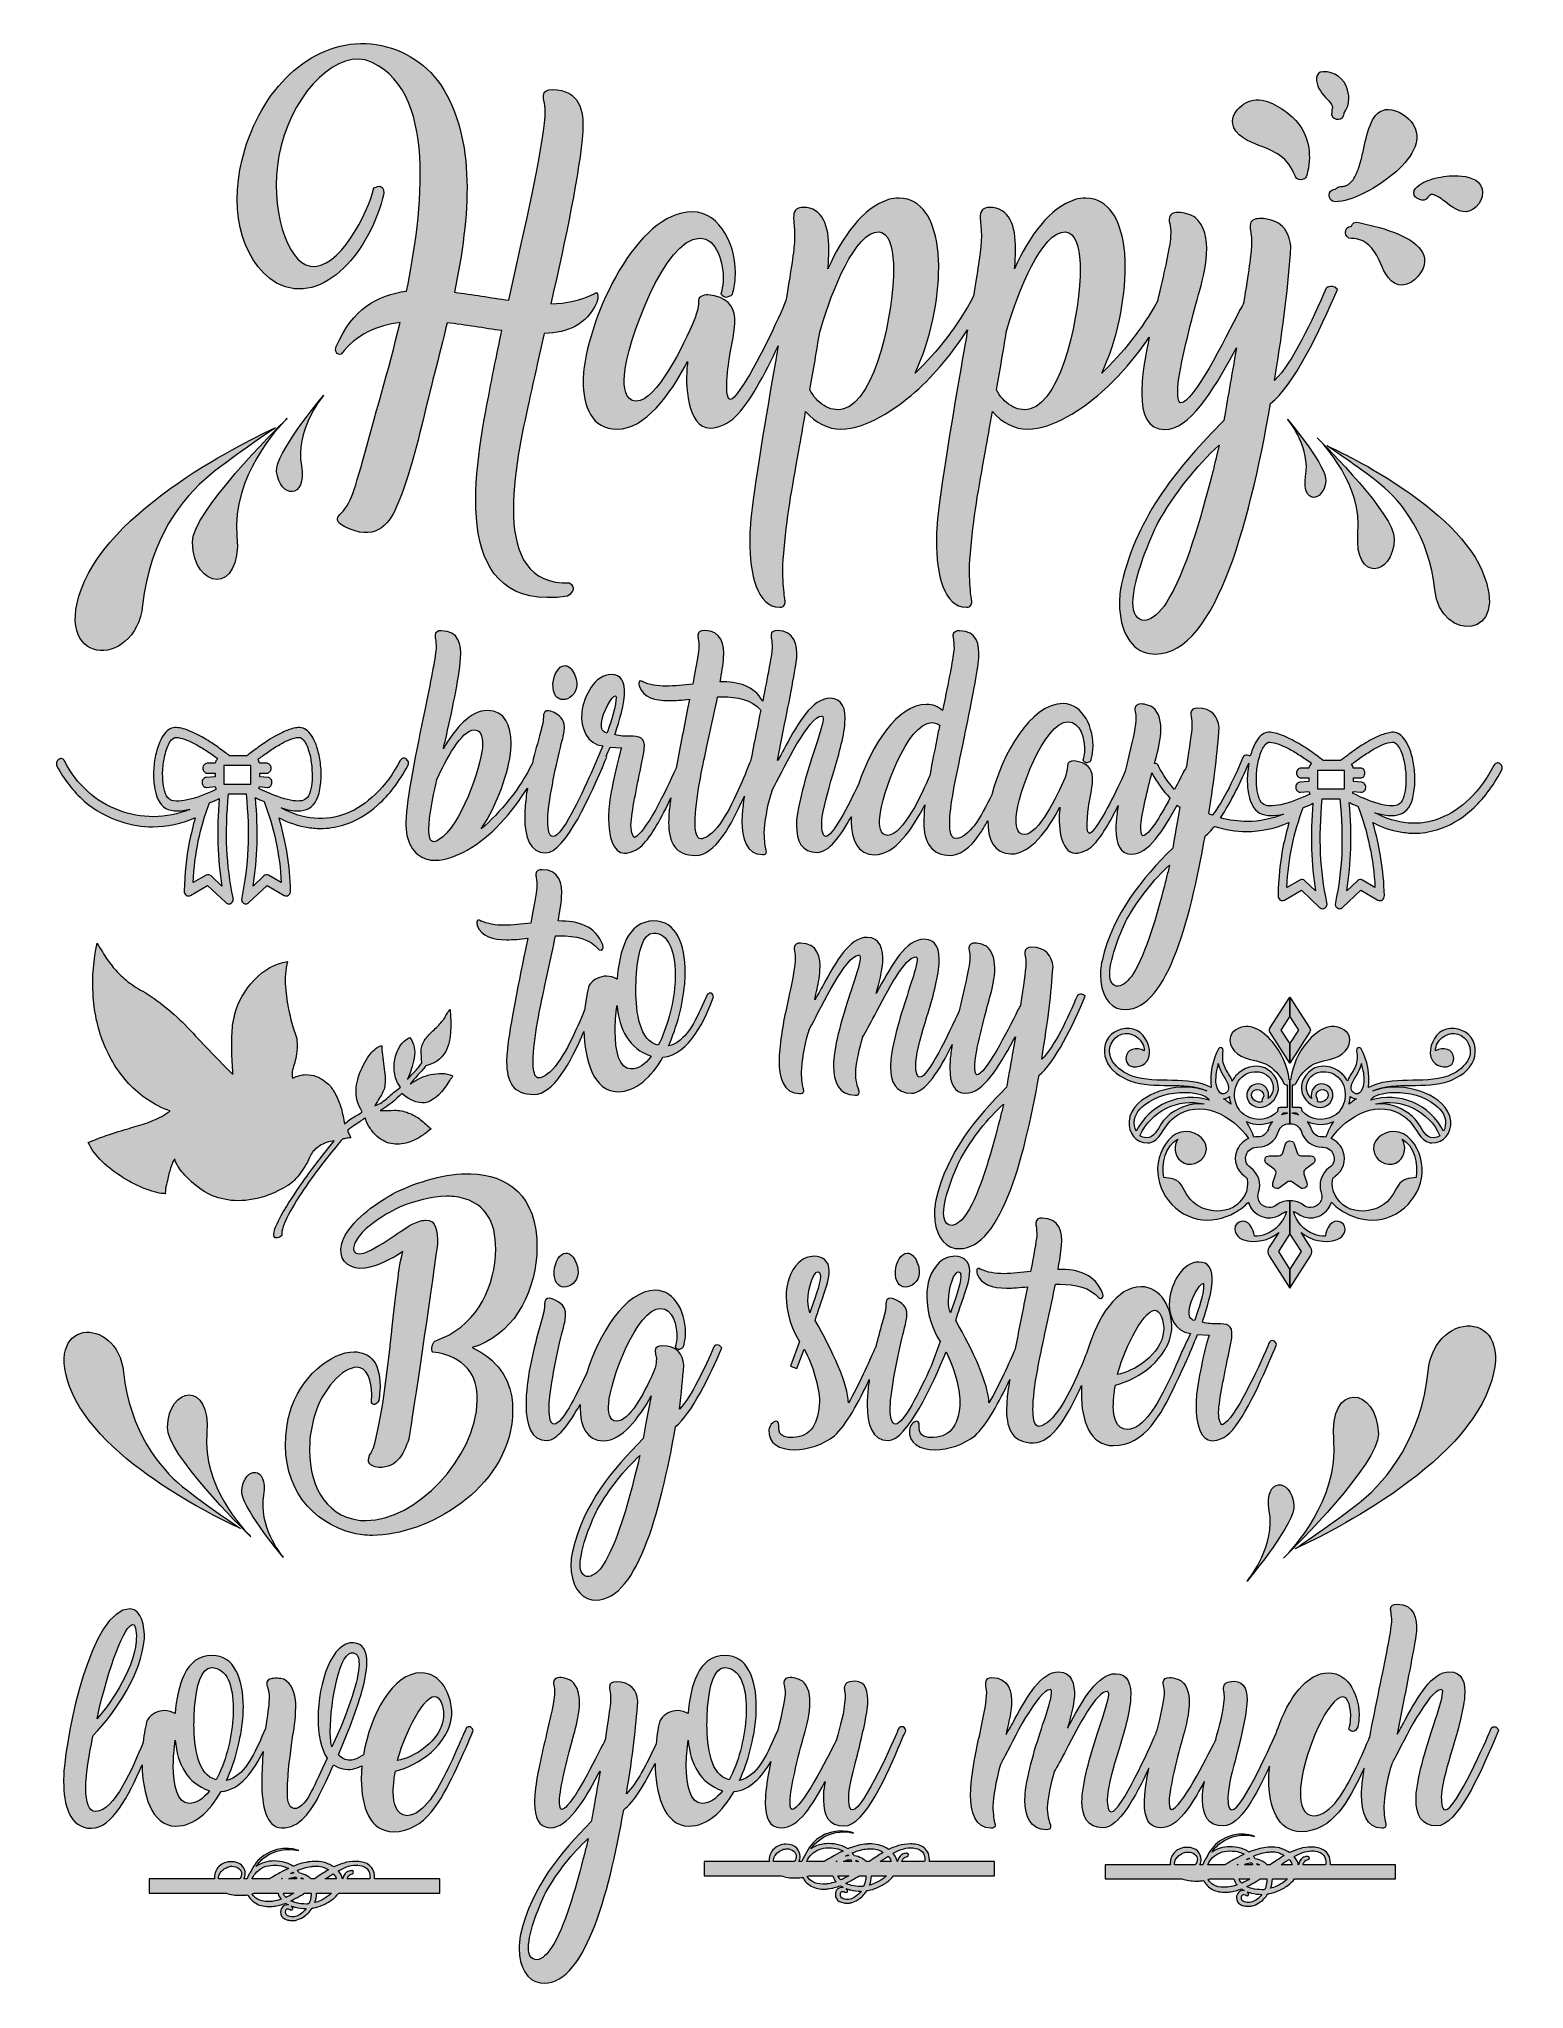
# Model space of a CAD drawing. Header units: inches. Extents: x 0.6 to 14.4, y -18.1 to 0.
import ezdxf

# ---------------------------------------------------------------- set-up
doc = ezdxf.new("R2010")
doc.units = ezdxf.units.IN
doc.header["$MEASUREMENT"] = 0
doc.layers.add('Layer 1', color=7, linetype='Continuous')

# ---------------------------------------------------------------- blocks, each defined once
blk = doc.blocks.new('block 2')
at = {"layer": 'Layer 1', "lineweight": 0}
blk.add_lwpolyline([(2.343, -6.873), (2.593, -6.873), (2.593, -6.7), (2.343, -6.7), (2.343, -6.873)], dxfattribs=at)
for points, knots in [([(0.794, -6.705), (0.789, -6.693), (0.788, -6.681), (0.791, -6.67), (0.795, -6.658), (0.801, -6.65), (0.811, -6.644), (0.822, -6.636), (0.833, -6.634), (0.843, -6.638), (0.853, -6.642), (0.861, -6.65), (0.867, -6.662), (0.922, -6.771), (0.993, -6.864), (1.08, -6.941), (1.166, -7.019), (1.262, -7.077), (1.366, -7.116), (1.47, -7.156), (1.579, -7.175), (1.692, -7.175), (1.806, -7.175), (1.917, -7.153), (2.026, -7.107), (1.985, -7.116), (1.947, -7.121), (1.914, -7.121), (1.869, -7.121), (1.832, -7.113), (1.805, -7.098), (1.747, -7.066), (1.71, -6.993), (1.695, -6.878), (1.69, -6.832), (1.689, -6.784), (1.692, -6.733), (1.696, -6.683), (1.703, -6.633), (1.714, -6.585), (1.733, -6.507), (1.759, -6.448), (1.791, -6.406), (1.824, -6.365), (1.861, -6.345), (1.904, -6.348), (1.944, -6.351), (1.988, -6.363), (2.036, -6.385), (2.084, -6.406), (2.132, -6.43), (2.179, -6.458), (2.226, -6.486), (2.269, -6.515), (2.307, -6.544), (2.346, -6.572), (2.376, -6.594), (2.396, -6.61), (2.396, -6.61), (2.556, -6.61), (2.556, -6.61), (2.579, -6.593), (2.61, -6.57), (2.648, -6.541), (2.686, -6.513), (2.727, -6.485), (2.771, -6.457), (2.827, -6.422), (2.877, -6.396), (2.92, -6.379), (2.962, -6.361), (3, -6.351), (3.033, -6.348), (3.075, -6.345), (3.112, -6.365), (3.145, -6.406), (3.178, -6.448), (3.204, -6.507), (3.223, -6.585), (3.234, -6.633), (3.242, -6.683), (3.245, -6.733), (3.248, -6.784), (3.247, -6.832), (3.24, -6.878), (3.228, -6.993), (3.192, -7.066), (3.132, -7.098), (3.105, -7.113), (3.07, -7.121), (3.029, -7.121), (2.985, -7.121), (2.934, -7.112), (2.876, -7.094), (2.978, -7.15), (3.08, -7.182), (3.183, -7.19), (3.286, -7.199), (3.385, -7.184), (3.481, -7.146), (3.576, -7.108), (3.667, -7.048), (3.752, -6.965), (3.838, -6.883), (3.913, -6.779), (3.98, -6.655), (3.986, -6.644), (3.995, -6.637), (4.005, -6.633), (4.016, -6.63), (4.026, -6.632), (4.035, -6.639), (4.059, -6.656), (4.064, -6.677), (4.05, -6.703), (4.01, -6.777), (3.967, -6.844), (3.921, -6.905), (3.875, -6.966), (3.825, -7.019), (3.773, -7.066), (3.675, -7.156), (3.567, -7.218), (3.449, -7.253), (3.378, -7.274), (3.309, -7.285), (3.24, -7.285), (3.218, -7.285), (3.196, -7.283), (3.175, -7.281), (3.153, -7.279), (3.132, -7.276), (3.11, -7.273), (3.023, -7.258), (2.938, -7.229), (2.856, -7.185), (2.887, -7.294), (2.912, -7.405), (2.931, -7.517), (2.95, -7.63), (2.96, -7.746), (2.963, -7.864), (2.963, -7.881), (2.957, -7.894), (2.944, -7.903), (2.932, -7.912), (2.918, -7.913), (2.903, -7.905), (2.903, -7.905), (2.744, -7.814), (2.744, -7.814), (2.744, -7.814), (2.575, -7.973), (2.575, -7.973), (2.569, -7.981), (2.56, -7.985), (2.548, -7.985), (2.54, -7.985), (2.533, -7.982), (2.527, -7.978), (2.509, -7.969), (2.503, -7.952), (2.509, -7.928), (2.54, -7.781), (2.559, -7.629), (2.566, -7.473), (2.573, -7.317), (2.568, -7.147), (2.55, -6.964), (2.55, -6.964), (2.387, -6.964), (2.387, -6.964), (2.369, -7.147), (2.364, -7.317), (2.371, -7.473), (2.379, -7.629), (2.398, -7.781), (2.43, -7.928), (2.434, -7.95), (2.428, -7.967), (2.411, -7.978), (2.405, -7.982), (2.397, -7.985), (2.389, -7.985), (2.378, -7.985), (2.369, -7.981), (2.362, -7.973), (2.362, -7.973), (2.192, -7.814), (2.192, -7.814), (2.192, -7.814), (2.035, -7.905), (2.035, -7.905), (2.02, -7.913), (2.006, -7.912), (1.994, -7.903), (1.98, -7.892), (1.974, -7.879), (1.975, -7.864), (1.98, -7.703), (1.995, -7.553), (2.021, -7.414), (2.039, -7.334), (2.057, -7.257), (2.077, -7.185), (1.946, -7.241), (1.816, -7.269), (1.685, -7.269), (1.583, -7.269), (1.484, -7.253), (1.387, -7.221), (1.261, -7.18), (1.147, -7.116), (1.047, -7.03), (0.943, -6.939), (0.859, -6.831), (0.794, -6.705)], [0, 0, 0, 0, 1, 1, 1, 2, 2, 2, 3, 3, 3, 4, 4, 4, 5, 5, 5, 6, 6, 6, 7, 7, 7, 8, 8, 8, 9, 9, 9, 10, 10, 10, 11, 11, 11, 12, 12, 12, 13, 13, 13, 14, 14, 14, 15, 15, 15, 16, 16, 16, 17, 17, 17, 18, 18, 18, 19, 19, 19, 20, 20, 20, 21, 21, 21, 22, 22, 22, 23, 23, 23, 24, 24, 24, 25, 25, 25, 26, 26, 26, 27, 27, 27, 28, 28, 28, 29, 29, 29, 30, 30, 30, 31, 31, 31, 32, 32, 32, 33, 33, 33, 34, 34, 34, 35, 35, 35, 36, 36, 36, 37, 37, 37, 38, 38, 38, 39, 39, 39, 40, 40, 40, 41, 41, 41, 42, 42, 42, 43, 43, 43, 44, 44, 44, 45, 45, 45, 46, 46, 46, 47, 47, 47, 48, 48, 48, 49, 49, 49, 50, 50, 50, 51, 51, 51, 52, 52, 52, 53, 53, 53, 54, 54, 54, 55, 55, 55, 56, 56, 56, 57, 57, 57, 58, 58, 58, 59, 59, 59, 60, 60, 60, 61, 61, 61, 62, 62, 62, 63, 63, 63, 64, 64, 64, 65, 65, 65, 66, 66, 66, 67, 67, 67, 68, 68, 68, 69, 69, 69, 70, 70, 70, 71, 71, 71, 72, 72, 72, 72]), ([(2.032, -7.013), (2.072, -7.003), (2.112, -6.99), (2.154, -6.973), (2.196, -6.957), (2.236, -6.939), (2.273, -6.921), (2.267, -6.913), (2.264, -6.905), (2.263, -6.896), (2.263, -6.896), (2.184, -6.903), (2.184, -6.903), (2.184, -6.903), (2.18, -6.903), (2.18, -6.903), (2.169, -6.903), (2.16, -6.899), (2.152, -6.89), (2.145, -6.882), (2.141, -6.872), (2.141, -6.86), (2.139, -6.847), (2.142, -6.836), (2.15, -6.827), (2.158, -6.817), (2.167, -6.812), (2.178, -6.812), (2.178, -6.812), (2.261, -6.805), (2.261, -6.805), (2.261, -6.805), (2.261, -6.771), (2.261, -6.771), (2.261, -6.771), (2.188, -6.771), (2.188, -6.771), (2.177, -6.771), (2.168, -6.766), (2.159, -6.757), (2.151, -6.748), (2.147, -6.738), (2.147, -6.725), (2.147, -6.713), (2.151, -6.703), (2.159, -6.694), (2.168, -6.685), (2.177, -6.68), (2.188, -6.68), (2.188, -6.68), (2.263, -6.68), (2.263, -6.68), (2.265, -6.665), (2.273, -6.65), (2.285, -6.635), (2.252, -6.61), (2.218, -6.587), (2.183, -6.564), (2.148, -6.541), (2.114, -6.521), (2.08, -6.503), (2.046, -6.485), (2.014, -6.47), (1.983, -6.458), (1.952, -6.447), (1.925, -6.441), (1.901, -6.439), (1.882, -6.438), (1.863, -6.452), (1.843, -6.482), (1.824, -6.513), (1.808, -6.554), (1.796, -6.607), (1.785, -6.651), (1.778, -6.696), (1.776, -6.74), (1.774, -6.785), (1.775, -6.826), (1.779, -6.864), (1.783, -6.902), (1.791, -6.935), (1.802, -6.962), (1.813, -6.989), (1.827, -7.007), (1.843, -7.016), (1.864, -7.029), (1.891, -7.033), (1.924, -7.031), (1.957, -7.029), (1.993, -7.023), (2.032, -7.013)], [0, 0, 0, 0, 1, 1, 1, 2, 2, 2, 3, 3, 3, 4, 4, 4, 5, 5, 5, 6, 6, 6, 7, 7, 7, 8, 8, 8, 9, 9, 9, 10, 10, 10, 11, 11, 11, 12, 12, 12, 13, 13, 13, 14, 14, 14, 15, 15, 15, 16, 16, 16, 17, 17, 17, 18, 18, 18, 19, 19, 19, 20, 20, 20, 21, 21, 21, 22, 22, 22, 23, 23, 23, 24, 24, 24, 25, 25, 25, 26, 26, 26, 27, 27, 27, 28, 28, 28, 29, 29, 29, 30, 30, 30, 30]), ([(2.659, -6.644), (2.668, -6.654), (2.672, -6.666), (2.674, -6.68), (2.674, -6.68), (2.742, -6.68), (2.742, -6.68), (2.753, -6.68), (2.763, -6.685), (2.771, -6.694), (2.779, -6.703), (2.783, -6.713), (2.783, -6.725), (2.783, -6.738), (2.779, -6.748), (2.771, -6.757), (2.763, -6.766), (2.753, -6.771), (2.742, -6.771), (2.742, -6.771), (2.676, -6.771), (2.676, -6.771), (2.676, -6.771), (2.676, -6.805), (2.676, -6.805), (2.676, -6.805), (2.752, -6.812), (2.752, -6.812), (2.763, -6.812), (2.773, -6.817), (2.78, -6.827), (2.788, -6.836), (2.791, -6.847), (2.79, -6.86), (2.79, -6.872), (2.786, -6.882), (2.778, -6.89), (2.771, -6.899), (2.761, -6.903), (2.75, -6.903), (2.75, -6.903), (2.746, -6.903), (2.746, -6.903), (2.746, -6.903), (2.674, -6.896), (2.674, -6.896), (2.674, -6.902), (2.672, -6.908), (2.668, -6.914), (2.771, -6.964), (2.86, -6.998), (2.934, -7.016), (3.009, -7.035), (3.062, -7.035), (3.095, -7.016), (3.112, -7.007), (3.126, -6.989), (3.137, -6.962), (3.148, -6.935), (3.155, -6.902), (3.159, -6.864), (3.163, -6.826), (3.164, -6.785), (3.161, -6.74), (3.159, -6.696), (3.152, -6.651), (3.143, -6.607), (3.13, -6.554), (3.115, -6.513), (3.095, -6.482), (3.076, -6.452), (3.056, -6.438), (3.035, -6.439), (3.011, -6.441), (2.982, -6.448), (2.95, -6.462), (2.917, -6.475), (2.884, -6.493), (2.849, -6.513), (2.815, -6.533), (2.781, -6.555), (2.748, -6.579), (2.715, -6.602), (2.685, -6.624), (2.659, -6.644)], [0, 0, 0, 0, 1, 1, 1, 2, 2, 2, 3, 3, 3, 4, 4, 4, 5, 5, 5, 6, 6, 6, 7, 7, 7, 8, 8, 8, 9, 9, 9, 10, 10, 10, 11, 11, 11, 12, 12, 12, 13, 13, 13, 14, 14, 14, 15, 15, 15, 16, 16, 16, 17, 17, 17, 18, 18, 18, 19, 19, 19, 20, 20, 20, 21, 21, 21, 22, 22, 22, 23, 23, 23, 24, 24, 24, 25, 25, 25, 26, 26, 26, 27, 27, 27, 28, 28, 28, 28]), ([(2.3, -7.007), (2.286, -7.015), (2.272, -7.022), (2.257, -7.028), (2.243, -7.034), (2.227, -7.04), (2.21, -7.046), (2.166, -7.163), (2.131, -7.281), (2.106, -7.4), (2.081, -7.52), (2.065, -7.649), (2.058, -7.787), (2.058, -7.787), (2.179, -7.719), (2.179, -7.719), (2.196, -7.711), (2.211, -7.713), (2.225, -7.725), (2.225, -7.725), (2.325, -7.819), (2.325, -7.819), (2.283, -7.572), (2.275, -7.301), (2.3, -7.007)], [0, 0, 0, 0, 1, 1, 1, 2, 2, 2, 3, 3, 3, 4, 4, 4, 5, 5, 5, 6, 6, 6, 7, 7, 7, 8, 8, 8, 8]), ([(2.651, -7.427), (2.647, -7.561), (2.635, -7.691), (2.614, -7.819), (2.614, -7.819), (2.713, -7.725), (2.713, -7.725), (2.727, -7.713), (2.742, -7.711), (2.759, -7.719), (2.759, -7.719), (2.876, -7.787), (2.876, -7.787), (2.863, -7.526), (2.809, -7.275), (2.717, -7.035), (2.703, -7.029), (2.69, -7.023), (2.677, -7.018), (2.664, -7.012), (2.65, -7.006), (2.637, -6.998), (2.65, -7.15), (2.655, -7.292), (2.651, -7.427)], [0, 0, 0, 0, 1, 1, 1, 2, 2, 2, 3, 3, 3, 4, 4, 4, 5, 5, 5, 6, 6, 6, 7, 7, 7, 8, 8, 8, 8])]:
    blk.add_open_spline(points, degree=3, knots=knots, dxfattribs=at)
blk = doc.blocks.new('block 3')
at = {"layer": 'Layer 1', "lineweight": 0}
for points, knots in [([(5.682, -3.051), (5.738, -2.518), (6.175, -1.563), (6.691, -1.563), (6.957, -1.563), (7.11, -1.889), (7.091, -2.184), (7.087, -2.234), (7.078, -2.282), (7.064, -2.327), (7.064, -2.327), (7.062, -2.33), (7.062, -2.33), (7.055, -2.34), (7.016, -2.354), (7.005, -2.354), (6.989, -2.354), (6.971, -2.343), (6.957, -2.322), (6.969, -2.285), (6.973, -2.25), (6.978, -2.213), (6.984, -2.033), (6.923, -1.807), (6.757, -1.807), (6.437, -1.807), (6.084, -2.77), (6.061, -3.081), (6.055, -3.181), (6.064, -3.319), (6.17, -3.319), (6.361, -3.319), (6.603, -2.813), (6.716, -2.553), (6.725, -2.513), (6.753, -2.46), (6.748, -2.396), (6.743, -2.348), (6.791, -2.335), (6.837, -2.332), (7.016, -2.351), (7.075, -2.436), (7.085, -2.547), (7.094, -2.661), (7.053, -2.799), (7.037, -2.913), (7.025, -2.985), (6.966, -3.402), (7.08, -3.282), (7.228, -3.11), (7.417, -2.712), (7.535, -2.449), (7.543, -2.427), (7.552, -2.406), (7.561, -2.385), (7.601, -2.147), (7.633, -1.95), (7.639, -1.85), (7.646, -1.775), (7.639, -1.714), (7.635, -1.667), (7.633, -1.637), (7.63, -1.616), (7.633, -1.598), (7.635, -1.539), (7.673, -1.521), (7.717, -1.521), (7.905, -1.521), (7.96, -1.696), (7.96, -1.908), (7.96, -1.945), (7.958, -1.988), (7.955, -2.027), (7.955, -2.046), (7.953, -2.075), (7.951, -2.091), (8.083, -1.791), (8.278, -1.521), (8.512, -1.449), (8.547, -1.438), (8.578, -1.436), (8.612, -1.436), (8.829, -1.436), (8.931, -1.645), (8.965, -1.874), (8.974, -1.932), (8.979, -2.001), (8.979, -2.075), (8.979, -2.372), (8.906, -2.749), (8.76, -3.059), (8.961, -2.866), (9.161, -2.618), (9.301, -2.345), (9.338, -2.125), (9.366, -1.944), (9.372, -1.85), (9.379, -1.775), (9.372, -1.714), (9.367, -1.667), (9.365, -1.637), (9.363, -1.616), (9.365, -1.598), (9.367, -1.539), (9.406, -1.521), (9.449, -1.521), (9.638, -1.521), (9.693, -1.696), (9.693, -1.908), (9.693, -1.945), (9.69, -1.988), (9.688, -2.027), (9.688, -2.046), (9.686, -2.075), (9.683, -2.091), (9.815, -1.791), (10.011, -1.521), (10.245, -1.449), (10.279, -1.438), (10.311, -1.436), (10.345, -1.436), (10.561, -1.436), (10.663, -1.645), (10.698, -1.874), (10.707, -1.932), (10.711, -2.001), (10.711, -2.075), (10.711, -2.372), (10.638, -2.749), (10.493, -3.059), (10.682, -2.877), (10.871, -2.647), (11.009, -2.392), (11.014, -2.368), (11.02, -2.345), (11.025, -2.322), (11.075, -2.11), (11.123, -1.905), (11.132, -1.789), (11.136, -1.733), (11.127, -1.696), (11.123, -1.669), (11.12, -1.656), (11.118, -1.648), (11.118, -1.632), (11.12, -1.584), (11.159, -1.568), (11.2, -1.568), (11.259, -1.568), (11.332, -1.595), (11.359, -1.614), (11.446, -1.683), (11.475, -1.818), (11.466, -1.953), (11.457, -2.091), (11.421, -2.226), (11.391, -2.33), (11.391, -2.33), (11.377, -2.38), (11.377, -2.38), (11.321, -2.584), (11.218, -2.982), (11.198, -3.192), (11.195, -3.269), (11.2, -3.335), (11.227, -3.335), (11.339, -3.335), (11.63, -2.762), (11.778, -2.465), (11.778, -2.465), (11.778, -2.468), (11.778, -2.468), (11.789, -2.447), (11.803, -2.425), (11.812, -2.404), (11.812, -2.404), (11.809, -2.407), (11.809, -2.407), (11.855, -2.136), (11.88, -1.94), (11.882, -1.879), (11.887, -1.818), (11.878, -1.773), (11.873, -1.736), (11.869, -1.714), (11.869, -1.698), (11.869, -1.688), (11.873, -1.64), (11.909, -1.627), (11.957, -1.624), (12.157, -1.624), (12.232, -1.738), (12.248, -1.884), (12.223, -2.245), (12.185, -2.595), (12.096, -3.126), (12.264, -2.966), (12.448, -2.566), (12.576, -2.269), (12.576, -2.269), (12.585, -2.261), (12.585, -2.261), (12.587, -2.261), (12.592, -2.261), (12.598, -2.258), (12.619, -2.253), (12.646, -2.245), (12.68, -2.282), (12.523, -2.659), (12.266, -3.184), (12.06, -3.341), (11.855, -4.502), (11.525, -5.744), (10.936, -5.662), (10.768, -5.638), (10.657, -5.45), (10.657, -5.2), (10.657, -5.139), (10.663, -5.078), (10.677, -5.014), (10.827, -4.365), (11.211, -3.919), (11.625, -3.5), (11.657, -3.314), (11.696, -3.102), (11.743, -2.823), (11.743, -2.823), (11.714, -2.874), (11.714, -2.874), (11.521, -3.232), (11.309, -3.582), (11.077, -3.582), (10.92, -3.582), (10.864, -3.447), (10.864, -3.248), (10.864, -3.213), (10.866, -3.176), (10.868, -3.139), (10.877, -3.018), (10.903, -2.873), (10.934, -2.725), (10.81, -2.906), (10.659, -3.088), (10.491, -3.237), (10.311, -3.391), (10.043, -3.579), (9.804, -3.579), (9.688, -3.579), (9.565, -3.521), (9.477, -3.415), (9.454, -3.55), (9.433, -3.675), (9.413, -3.778), (9.347, -4.15), (9.301, -4.38), (9.27, -4.765), (9.265, -4.818), (9.265, -4.863), (9.265, -4.906), (9.265, -5.012), (9.274, -5.089), (9.281, -5.134), (9.283, -5.158), (9.286, -5.166), (9.286, -5.187), (9.281, -5.224), (9.261, -5.232), (9.236, -5.232), (9.026, -5.232), (8.958, -4.922), (8.958, -4.617), (8.958, -4.563), (8.96, -4.502), (8.965, -4.449), (8.994, -4.12), (9.11, -3.444), (9.201, -2.921), (9.217, -2.832), (9.232, -2.743), (9.247, -2.656), (9.116, -2.859), (8.947, -3.069), (8.758, -3.237), (8.578, -3.391), (8.31, -3.579), (8.071, -3.579), (7.955, -3.579), (7.833, -3.521), (7.744, -3.415), (7.721, -3.55), (7.701, -3.675), (7.68, -3.778), (7.614, -4.15), (7.569, -4.38), (7.537, -4.765), (7.532, -4.818), (7.532, -4.863), (7.532, -4.906), (7.532, -5.012), (7.542, -5.089), (7.548, -5.134), (7.551, -5.158), (7.553, -5.166), (7.553, -5.187), (7.548, -5.224), (7.528, -5.232), (7.503, -5.232), (7.294, -5.232), (7.225, -4.922), (7.225, -4.617), (7.225, -4.563), (7.228, -4.502), (7.232, -4.449), (7.262, -4.12), (7.378, -3.444), (7.469, -2.921), (7.475, -2.883), (7.482, -2.844), (7.489, -2.806), (7.365, -3.07), (7.219, -3.343), (7.091, -3.465), (7.03, -3.524), (6.939, -3.569), (6.857, -3.569), (6.641, -3.569), (6.623, -3.155), (6.646, -2.977), (6.646, -2.969), (6.646, -2.974), (6.648, -2.951), (6.484, -3.266), (6.25, -3.579), (5.995, -3.579), (5.757, -3.579), (5.679, -3.37), (5.679, -3.128), (5.679, -3.107), (5.679, -3.075), (5.682, -3.051)], [0, 0, 0, 0, 1, 1, 1, 2, 2, 2, 3, 3, 3, 4, 4, 4, 5, 5, 5, 6, 6, 6, 7, 7, 7, 8, 8, 8, 9, 9, 9, 10, 10, 10, 11, 11, 11, 12, 12, 12, 13, 13, 13, 14, 14, 14, 15, 15, 15, 16, 16, 16, 17, 17, 17, 18, 18, 18, 19, 19, 19, 20, 20, 20, 21, 21, 21, 22, 22, 22, 23, 23, 23, 24, 24, 24, 25, 25, 25, 26, 26, 26, 27, 27, 27, 28, 28, 28, 29, 29, 29, 30, 30, 30, 31, 31, 31, 32, 32, 32, 33, 33, 33, 34, 34, 34, 35, 35, 35, 36, 36, 36, 37, 37, 37, 38, 38, 38, 39, 39, 39, 40, 40, 40, 41, 41, 41, 42, 42, 42, 43, 43, 43, 44, 44, 44, 45, 45, 45, 46, 46, 46, 47, 47, 47, 48, 48, 48, 49, 49, 49, 50, 50, 50, 51, 51, 51, 52, 52, 52, 53, 53, 53, 54, 54, 54, 55, 55, 55, 56, 56, 56, 57, 57, 57, 58, 58, 58, 59, 59, 59, 60, 60, 60, 61, 61, 61, 62, 62, 62, 63, 63, 63, 64, 64, 64, 65, 65, 65, 66, 66, 66, 67, 67, 67, 68, 68, 68, 69, 69, 69, 70, 70, 70, 71, 71, 71, 72, 72, 72, 73, 73, 73, 74, 74, 74, 75, 75, 75, 76, 76, 76, 77, 77, 77, 78, 78, 78, 79, 79, 79, 80, 80, 80, 81, 81, 81, 82, 82, 82, 83, 83, 83, 84, 84, 84, 85, 85, 85, 86, 86, 86, 87, 87, 87, 88, 88, 88, 89, 89, 89, 90, 90, 90, 91, 91, 91, 92, 92, 92, 93, 93, 93, 94, 94, 94, 95, 95, 95, 96, 96, 96, 97, 97, 97, 98, 98, 98, 99, 99, 99, 100, 100, 100, 101, 101, 101, 102, 102, 102, 103, 103, 103, 104, 104, 104, 105, 105, 105, 106, 106, 106, 107, 107, 107, 108, 108, 108, 109, 109, 109, 110, 110, 110, 111, 111, 111, 112, 112, 112, 113, 113, 113, 113]), ([(7.783, -3.213), (7.846, -3.335), (7.967, -3.425), (8.094, -3.391), (8.399, -3.311), (8.56, -2.484), (8.56, -2.08), (8.56, -2.033), (8.556, -1.988), (8.551, -1.953), (8.54, -1.852), (8.497, -1.722), (8.383, -1.754), (8.165, -1.81), (7.949, -2.407), (7.874, -2.68), (7.846, -2.85), (7.817, -3.027), (7.783, -3.213)], [0, 0, 0, 0, 1, 1, 1, 2, 2, 2, 3, 3, 3, 4, 4, 4, 5, 5, 5, 6, 6, 6, 6]), ([(9.515, -3.213), (9.579, -3.335), (9.699, -3.425), (9.827, -3.391), (10.131, -3.311), (10.293, -2.484), (10.293, -2.08), (10.293, -2.033), (10.288, -1.988), (10.284, -1.953), (10.272, -1.852), (10.229, -1.722), (10.115, -1.754), (9.897, -1.81), (9.681, -2.407), (9.606, -2.68), (9.579, -2.85), (9.549, -3.027), (9.515, -3.213)], [0, 0, 0, 0, 1, 1, 1, 2, 2, 2, 3, 3, 3, 4, 4, 4, 5, 5, 5, 6, 6, 6, 6]), ([(11.582, -3.728), (11.371, -3.921), (11.168, -4.176), (11.011, -4.455), (10.945, -4.582), (10.782, -4.969), (10.782, -5.192), (10.782, -5.285), (10.813, -5.354), (10.895, -5.354), (10.966, -5.343), (11.034, -5.28), (11.093, -5.187), (11.271, -4.914), (11.414, -4.386), (11.514, -4.009), (11.532, -3.945), (11.543, -3.882), (11.559, -3.829), (11.559, -3.829), (11.559, -3.831), (11.559, -3.831), (11.559, -3.831), (11.582, -3.728), (11.582, -3.728)], [0, 0, 0, 0, 1, 1, 1, 2, 2, 2, 3, 3, 3, 4, 4, 4, 5, 5, 5, 6, 6, 6, 7, 7, 7, 8, 8, 8, 8])]:
    blk.add_open_spline(points, degree=3, knots=knots, dxfattribs=at)
blk = doc.blocks.new('block 4')
at = {"layer": 'Layer 1', "lineweight": 0}
for points, knots in [([(12.239, -9.618), (12.239, -9.618), (12.245, -9.618), (12.245, -9.618), (12.263, -9.485), (12.317, -9.364), (12.404, -9.261), (12.485, -9.166), (12.621, -9.071), (12.741, -9.153), (12.848, -9.225), (12.783, -9.352), (12.692, -9.398), (12.62, -9.434), (12.537, -9.434), (12.465, -9.47), (12.388, -9.508), (12.33, -9.575), (12.294, -9.652), (12.289, -9.661), (12.282, -9.665), (12.275, -9.664), (12.272, -9.665), (12.27, -9.665), (12.267, -9.665), (12.267, -9.665), (12.264, -9.665), (12.264, -9.665), (12.264, -9.665), (12.264, -9.875), (12.264, -9.875), (12.264, -9.875), (12.331, -9.875), (12.331, -9.875), (12.351, -9.875), (12.358, -9.895), (12.352, -9.909), (12.428, -9.988), (12.548, -10.009), (12.646, -9.952), (12.764, -9.884), (12.786, -9.712), (12.703, -9.61), (12.617, -9.502), (12.412, -9.52), (12.394, -9.676), (12.389, -9.72), (12.408, -9.762), (12.44, -9.791), (12.422, -9.721), (12.472, -9.637), (12.556, -9.657), (12.654, -9.681), (12.667, -9.799), (12.587, -9.853), (12.508, -9.907), (12.409, -9.847), (12.368, -9.776), (12.316, -9.685), (12.359, -9.583), (12.438, -9.526), (12.525, -9.465), (12.636, -9.49), (12.713, -9.552), (12.74, -9.574), (12.76, -9.6), (12.774, -9.629), (12.777, -9.621), (12.781, -9.612), (12.784, -9.605), (12.803, -9.565), (12.831, -9.532), (12.847, -9.491), (12.865, -9.446), (12.866, -9.395), (12.858, -9.348), (12.853, -9.322), (12.888, -9.303), (12.902, -9.329), (12.959, -9.441), (12.982, -9.564), (12.969, -9.687), (13.189, -9.575), (13.47, -9.661), (13.704, -9.582), (13.777, -9.557), (13.842, -9.511), (13.885, -9.446), (13.94, -9.363), (13.913, -9.257), (13.829, -9.206), (13.749, -9.159), (13.652, -9.202), (13.609, -9.276), (13.597, -9.298), (13.591, -9.323), (13.591, -9.347), (13.66, -9.313), (13.758, -9.323), (13.76, -9.419), (13.763, -9.516), (13.638, -9.51), (13.586, -9.466), (13.508, -9.399), (13.546, -9.271), (13.601, -9.205), (13.667, -9.127), (13.786, -9.125), (13.868, -9.174), (13.956, -9.226), (13.98, -9.342), (13.945, -9.433), (13.908, -9.531), (13.811, -9.593), (13.717, -9.628), (13.495, -9.711), (13.223, -9.622), (13.01, -9.72), (13.039, -9.71), (13.069, -9.702), (13.099, -9.696), (13.232, -9.671), (13.372, -9.689), (13.496, -9.742), (13.603, -9.786), (13.723, -9.874), (13.732, -10.001), (13.74, -10.109), (13.671, -10.204), (13.557, -10.203), (13.512, -10.202), (13.47, -10.17), (13.445, -10.134), (13.402, -10.073), (13.372, -10.01), (13.31, -9.964), (13.068, -9.783), (12.774, -9.946), (12.622, -10.162), (12.675, -10.184), (12.717, -10.227), (12.735, -10.285), (12.763, -10.369), (12.734, -10.457), (12.663, -10.509), (12.663, -10.509), (12.658, -10.513), (12.658, -10.513), (12.65, -10.519), (12.643, -10.526), (12.637, -10.533), (12.614, -10.648), (12.674, -10.74), (12.764, -10.8), (12.863, -10.849), (12.984, -10.848), (13.089, -10.787), (13.169, -10.742), (13.201, -10.67), (13.246, -10.595), (13.281, -10.537), (13.348, -10.527), (13.41, -10.524), (13.43, -10.393), (13.394, -10.227), (13.28, -10.167), (13.32, -10.231), (13.313, -10.319), (13.252, -10.37), (13.174, -10.435), (13.056, -10.389), (13.023, -10.302), (12.981, -10.188), (13.103, -10.097), (13.202, -10.097), (13.336, -10.097), (13.421, -10.226), (13.452, -10.34), (13.52, -10.595), (13.346, -10.856), (13.094, -10.91), (12.983, -10.934), (12.851, -10.909), (12.749, -10.847), (12.702, -10.823), (12.659, -10.791), (12.624, -10.752), (12.618, -10.774), (12.608, -10.795), (12.594, -10.814), (12.556, -10.867), (12.495, -10.898), (12.43, -10.898), (12.389, -10.898), (12.348, -10.885), (12.313, -10.859), (12.313, -10.859), (12.308, -10.856), (12.308, -10.856), (12.297, -10.848), (12.284, -10.842), (12.271, -10.839), (12.299, -10.937), (12.367, -11.013), (12.463, -11.05), (12.496, -11.063), (12.532, -11.068), (12.567, -11.068), (12.568, -11.067), (12.568, -11.066), (12.568, -11.065), (12.578, -11.004), (12.625, -10.898), (12.709, -10.938), (12.787, -10.976), (12.746, -11.074), (12.679, -11.098), (12.558, -11.14), (12.433, -11.108), (12.343, -11.033), (12.343, -11.033), (12.431, -11.171), (12.431, -11.171), (12.446, -11.194), (12.446, -11.227), (12.431, -11.251), (12.431, -11.251), (12.239, -11.551), (12.239, -11.551), (12.239, -11.551), (12.239, -11.373), (12.239, -11.373), (12.239, -11.373), (12.343, -11.211), (12.343, -11.211), (12.343, -11.211), (12.239, -11.048), (12.239, -11.048), (12.239, -11.048), (12.239, -10.892), (12.239, -10.892), (12.239, -10.892), (12.239, -10.892), (12.239, -10.892), (12.239, -10.892), (12.239, -10.871), (12.239, -10.871), (12.239, -10.871), (12.239, -10.837), (12.239, -10.837), (12.239, -10.837), (12.239, -10.808), (12.239, -10.808), (12.239, -10.808), (12.239, -10.808), (12.239, -10.808), (12.239, -10.808), (12.239, -10.741), (12.239, -10.741), (12.242, -10.74), (12.244, -10.74), (12.247, -10.74), (12.289, -10.74), (12.33, -10.753), (12.365, -10.779), (12.365, -10.779), (12.369, -10.782), (12.369, -10.782), (12.388, -10.796), (12.409, -10.803), (12.43, -10.803), (12.464, -10.803), (12.497, -10.785), (12.517, -10.758), (12.536, -10.731), (12.541, -10.698), (12.53, -10.665), (12.53, -10.665), (12.529, -10.659), (12.529, -10.659), (12.502, -10.577), (12.531, -10.486), (12.601, -10.435), (12.601, -10.435), (12.606, -10.432), (12.606, -10.432), (12.652, -10.399), (12.656, -10.35), (12.644, -10.315), (12.633, -10.28), (12.601, -10.243), (12.545, -10.243), (12.545, -10.243), (12.539, -10.243), (12.539, -10.243), (12.452, -10.243), (12.375, -10.187), (12.348, -10.104), (12.348, -10.104), (12.346, -10.098), (12.346, -10.098), (12.329, -10.045), (12.284, -10.026), (12.247, -10.026), (12.244, -10.026), (12.242, -10.026), (12.239, -10.026), (12.239, -10.026), (12.239, -10), (12.239, -10), (12.239, -10), (12.239, -9.931), (12.239, -9.931), (12.239, -9.931), (12.239, -9.618), (12.239, -9.618)], [0, 0, 0, 0, 1, 1, 1, 2, 2, 2, 3, 3, 3, 4, 4, 4, 5, 5, 5, 6, 6, 6, 7, 7, 7, 8, 8, 8, 9, 9, 9, 10, 10, 10, 11, 11, 11, 12, 12, 12, 13, 13, 13, 14, 14, 14, 15, 15, 15, 16, 16, 16, 17, 17, 17, 18, 18, 18, 19, 19, 19, 20, 20, 20, 21, 21, 21, 22, 22, 22, 23, 23, 23, 24, 24, 24, 25, 25, 25, 26, 26, 26, 27, 27, 27, 28, 28, 28, 29, 29, 29, 30, 30, 30, 31, 31, 31, 32, 32, 32, 33, 33, 33, 34, 34, 34, 35, 35, 35, 36, 36, 36, 37, 37, 37, 38, 38, 38, 39, 39, 39, 40, 40, 40, 41, 41, 41, 42, 42, 42, 43, 43, 43, 44, 44, 44, 45, 45, 45, 46, 46, 46, 47, 47, 47, 48, 48, 48, 49, 49, 49, 50, 50, 50, 51, 51, 51, 52, 52, 52, 53, 53, 53, 54, 54, 54, 55, 55, 55, 56, 56, 56, 57, 57, 57, 58, 58, 58, 59, 59, 59, 60, 60, 60, 61, 61, 61, 62, 62, 62, 63, 63, 63, 64, 64, 64, 65, 65, 65, 66, 66, 66, 67, 67, 67, 68, 68, 68, 69, 69, 69, 70, 70, 70, 71, 71, 71, 72, 72, 72, 73, 73, 73, 74, 74, 74, 75, 75, 75, 76, 76, 76, 77, 77, 77, 78, 78, 78, 79, 79, 79, 80, 80, 80, 81, 81, 81, 82, 82, 82, 83, 83, 83, 84, 84, 84, 85, 85, 85, 86, 86, 86, 87, 87, 87, 88, 88, 88, 89, 89, 89, 90, 90, 90, 91, 91, 91, 92, 92, 92, 93, 93, 93, 94, 94, 94, 95, 95, 95, 96, 96, 96, 97, 97, 97, 98, 98, 98, 99, 99, 99, 100, 100, 100, 101, 101, 101, 102, 102, 102, 103, 103, 103, 104, 104, 104, 105, 105, 105, 105]), ([(12.828, -9.736), (12.891, -9.782), (12.923, -9.683), (12.925, -9.639), (12.926, -9.609), (12.924, -9.579), (12.921, -9.549), (12.918, -9.527), (12.9, -9.486), (12.904, -9.465), (12.9, -9.487), (12.893, -9.508), (12.883, -9.528), (12.867, -9.563), (12.844, -9.595), (12.826, -9.629), (12.809, -9.659), (12.796, -9.712), (12.828, -9.736)], [0, 0, 0, 0, 1, 1, 1, 2, 2, 2, 3, 3, 3, 4, 4, 4, 5, 5, 5, 6, 6, 6, 6]), ([(12.495, -9.799), (12.5, -9.807), (12.499, -9.816), (12.495, -9.822), (12.496, -9.822), (12.496, -9.822), (12.497, -9.822), (12.541, -9.834), (12.591, -9.806), (12.594, -9.759), (12.6, -9.672), (12.434, -9.703), (12.495, -9.799)], [0, 0, 0, 0, 1, 1, 1, 2, 2, 2, 3, 3, 3, 4, 4, 4, 4]), ([(12.787, -9.843), (12.809, -9.825), (12.832, -9.808), (12.856, -9.792), (12.837, -9.792), (12.817, -9.785), (12.8, -9.771), (12.798, -9.795), (12.794, -9.82), (12.787, -9.843)], [0, 0, 0, 0, 1, 1, 1, 2, 2, 2, 3, 3, 3, 3]), ([(12.989, -9.805), (13.252, -9.725), (13.541, -9.842), (13.666, -10.095), (13.682, -10.063), (13.687, -10.023), (13.682, -9.989), (13.67, -9.913), (13.607, -9.859), (13.546, -9.82), (13.433, -9.75), (13.295, -9.726), (13.164, -9.736), (13.063, -9.743), (13, -9.777), (12.989, -9.805)], [0, 0, 0, 0, 1, 1, 1, 2, 2, 2, 3, 3, 3, 4, 4, 4, 5, 5, 5, 5]), ([(12.264, -9.931), (12.283, -9.933), (12.301, -9.937), (12.318, -9.943), (12.312, -9.937), (12.306, -9.93), (12.301, -9.923), (12.301, -9.923), (12.264, -9.923), (12.264, -9.923), (12.264, -9.923), (12.264, -9.931), (12.264, -9.931)], [0, 0, 0, 0, 1, 1, 1, 2, 2, 2, 3, 3, 3, 4, 4, 4, 4]), ([(13.632, -10.136), (13.527, -9.904), (13.276, -9.784), (13.036, -9.841), (13.042, -9.842), (13.049, -9.842), (13.057, -9.841), (13.155, -9.837), (13.254, -9.868), (13.335, -9.923), (13.374, -9.95), (13.406, -9.985), (13.434, -10.025), (13.471, -10.08), (13.494, -10.154), (13.573, -10.155), (13.596, -10.155), (13.616, -10.148), (13.632, -10.136)], [0, 0, 0, 0, 1, 1, 1, 2, 2, 2, 3, 3, 3, 4, 4, 4, 5, 5, 5, 6, 6, 6, 6]), ([(12.402, -10.003), (12.417, -10.022), (12.429, -10.044), (12.437, -10.069), (12.437, -10.069), (12.439, -10.074), (12.439, -10.074), (12.453, -10.118), (12.493, -10.147), (12.539, -10.147), (12.539, -10.147), (12.545, -10.147), (12.545, -10.147), (12.554, -10.147), (12.563, -10.148), (12.573, -10.149), (12.591, -10.098), (12.614, -10.05), (12.643, -10.005), (12.568, -10.039), (12.478, -10.039), (12.402, -10.003)], [0, 0, 0, 0, 1, 1, 1, 2, 2, 2, 3, 3, 3, 4, 4, 4, 5, 5, 5, 6, 6, 6, 7, 7, 7, 7])]:
    blk.add_open_spline(points, degree=3, knots=knots, dxfattribs=at)
blk = doc.blocks.new('block 5')
at = {"layer": 'Layer 1', "lineweight": 0}
blk.add_lwpolyline([(12.746, -6.745), (12.496, -6.745), (12.496, -6.917), (12.746, -6.917), (12.746, -6.745)], dxfattribs=at)
for points, knots in [([(14.203, -6.747), (14.163, -6.821), (14.12, -6.889), (14.074, -6.949), (14.028, -7.01), (13.978, -7.064), (13.926, -7.111), (13.828, -7.2), (13.72, -7.262), (13.602, -7.297), (13.531, -7.318), (13.462, -7.329), (13.393, -7.329), (13.371, -7.329), (13.349, -7.328), (13.328, -7.325), (13.307, -7.323), (13.285, -7.32), (13.263, -7.317), (13.176, -7.302), (13.091, -7.273), (13.009, -7.229), (13.04, -7.338), (13.066, -7.449), (13.084, -7.562), (13.103, -7.674), (13.113, -7.79), (13.116, -7.908), (13.116, -7.925), (13.11, -7.938), (13.098, -7.947), (13.085, -7.956), (13.071, -7.957), (13.056, -7.949), (13.056, -7.949), (12.897, -7.858), (12.897, -7.858), (12.897, -7.858), (12.728, -8.017), (12.728, -8.017), (12.722, -8.025), (12.713, -8.029), (12.701, -8.029), (12.693, -8.029), (12.686, -8.026), (12.68, -8.022), (12.662, -8.013), (12.656, -7.996), (12.662, -7.972), (12.693, -7.825), (12.713, -7.673), (12.72, -7.517), (12.726, -7.361), (12.721, -7.192), (12.703, -7.008), (12.703, -7.008), (12.54, -7.008), (12.54, -7.008), (12.522, -7.192), (12.517, -7.361), (12.524, -7.517), (12.532, -7.673), (12.551, -7.825), (12.583, -7.972), (12.587, -7.995), (12.581, -8.011), (12.565, -8.022), (12.558, -8.026), (12.55, -8.029), (12.542, -8.029), (12.531, -8.029), (12.522, -8.025), (12.515, -8.017), (12.515, -8.017), (12.346, -7.858), (12.346, -7.858), (12.346, -7.858), (12.189, -7.949), (12.189, -7.949), (12.173, -7.957), (12.16, -7.956), (12.147, -7.947), (12.133, -7.936), (12.127, -7.923), (12.129, -7.908), (12.133, -7.748), (12.148, -7.598), (12.174, -7.458), (12.192, -7.378), (12.211, -7.301), (12.23, -7.229), (12.1, -7.285), (11.969, -7.313), (11.838, -7.313), (11.736, -7.313), (11.637, -7.297), (11.541, -7.265), (11.54, -7.265), (11.54, -7.265), (11.539, -7.265), (11.509, -7.303), (11.48, -7.335), (11.451, -7.356), (11.31, -8.16), (11.082, -9.019), (10.674, -8.962), (10.558, -8.946), (10.48, -8.815), (10.48, -8.643), (10.48, -8.601), (10.485, -8.558), (10.495, -8.514), (10.598, -8.065), (10.864, -7.756), (11.151, -7.466), (11.169, -7.358), (11.191, -7.238), (11.217, -7.088), (11.211, -7.084), (11.205, -7.079), (11.2, -7.074), (11.197, -7.072), (11.195, -7.07), (11.193, -7.068), (11.065, -7.303), (10.924, -7.523), (10.772, -7.523), (10.663, -7.523), (10.624, -7.429), (10.624, -7.292), (10.624, -7.268), (10.625, -7.242), (10.627, -7.216), (10.63, -7.172), (10.637, -7.122), (10.646, -7.07), (10.57, -7.224), (10.486, -7.371), (10.411, -7.442), (10.369, -7.483), (10.306, -7.514), (10.249, -7.514), (10.1, -7.514), (10.087, -7.227), (10.103, -7.104), (10.103, -7.099), (10.103, -7.103), (10.104, -7.086), (9.991, -7.304), (9.829, -7.521), (9.653, -7.521), (9.489, -7.521), (9.435, -7.378), (9.434, -7.213), (9.415, -7.248), (9.396, -7.281), (9.376, -7.312), (9.305, -7.416), (9.218, -7.525), (9.094, -7.534), (8.91, -7.534), (8.841, -7.418), (8.841, -7.222), (8.841, -7.2), (8.842, -7.174), (8.844, -7.147), (8.845, -7.114), (8.842, -7.114), (8.85, -7.066), (8.734, -7.292), (8.57, -7.528), (8.387, -7.528), (8.222, -7.528), (8.167, -7.385), (8.167, -7.222), (8.167, -7.207), (8.167, -7.191), (8.168, -7.175), (8.068, -7.358), (7.957, -7.506), (7.851, -7.506), (7.706, -7.506), (7.659, -7.402), (7.659, -7.257), (7.659, -7.24), (7.659, -7.218), (7.66, -7.202), (7.681, -7.013), (7.761, -6.756), (7.823, -6.565), (7.865, -6.432), (7.901, -6.324), (7.906, -6.275), (7.908, -6.251), (7.903, -6.241), (7.892, -6.241), (7.778, -6.241), (7.542, -6.717), (7.456, -6.888), (7.456, -6.888), (7.456, -6.886), (7.456, -6.886), (7.456, -6.886), (7.431, -6.937), (7.431, -6.937), (7.431, -6.937), (7.432, -6.937), (7.432, -6.937), (7.398, -7.035), (7.371, -7.178), (7.361, -7.292), (7.357, -7.378), (7.368, -7.44), (7.374, -7.473), (7.377, -7.484), (7.379, -7.494), (7.379, -7.501), (7.379, -7.521), (7.365, -7.527), (7.343, -7.527), (7.191, -7.527), (7.152, -7.371), (7.152, -7.22), (7.152, -7.196), (7.154, -7.17), (7.155, -7.145), (7.158, -7.103), (7.165, -7.048), (7.175, -6.984), (7.053, -7.26), (6.902, -7.534), (6.723, -7.534), (6.535, -7.534), (6.472, -7.42), (6.472, -7.227), (6.472, -7.202), (6.474, -7.174), (6.475, -7.145), (6.478, -7.108), (6.484, -7.059), (6.493, -7.001), (6.409, -7.179), (6.311, -7.36), (6.225, -7.442), (6.183, -7.483), (6.121, -7.514), (6.063, -7.514), (5.955, -7.514), (5.914, -7.36), (5.914, -7.189), (5.914, -7.161), (5.915, -7.132), (5.917, -7.106), (5.926, -6.981), (5.991, -6.666), (6.035, -6.535), (6.035, -6.535), (5.928, -6.53), (5.928, -6.53), (5.916, -6.557), (5.905, -6.584), (5.893, -6.612), (5.895, -6.615), (5.896, -6.618), (5.898, -6.622), (5.898, -6.622), (5.881, -6.66), (5.881, -6.66), (5.758, -6.957), (5.512, -7.512), (5.33, -7.512), (5.184, -7.512), (5.136, -7.365), (5.136, -7.181), (5.136, -7.152), (5.138, -7.121), (5.139, -7.092), (5.144, -7.031), (5.151, -6.97), (5.161, -6.91), (5.024, -7.128), (4.822, -7.366), (4.601, -7.486), (4.516, -7.532), (4.406, -7.58), (4.302, -7.58), (4.274, -7.58), (4.25, -7.576), (4.225, -7.569), (4.106, -7.53), (4.025, -7.411), (4.033, -7.222), (4.039, -7.007), (4.131, -6.561), (4.208, -6.188), (4.26, -5.931), (4.307, -5.709), (4.313, -5.617), (4.315, -5.577), (4.31, -5.547), (4.307, -5.525), (4.305, -5.513), (4.304, -5.502), (4.304, -5.492), (4.305, -5.459), (4.332, -5.45), (4.36, -5.45), (4.524, -5.45), (4.551, -5.579), (4.541, -5.705), (4.524, -5.904), (4.46, -6.201), (4.397, -6.476), (4.39, -6.51), (4.389, -6.508), (4.381, -6.544), (4.491, -6.353), (4.634, -6.19), (4.79, -6.19), (4.955, -6.19), (5.01, -6.331), (5.01, -6.495), (5.01, -6.515), (5.009, -6.535), (5.007, -6.555), (4.992, -6.752), (4.88, -7.066), (4.733, -7.288), (4.908, -7.138), (5.091, -6.918), (5.207, -6.678), (5.23, -6.582), (5.256, -6.486), (5.283, -6.39), (5.283, -6.39), (5.305, -6.306), (5.305, -6.306), (5.305, -6.306), (5.305, -6.308), (5.305, -6.308), (5.308, -6.287), (5.309, -6.269), (5.309, -6.256), (5.309, -6.24), (5.311, -6.229), (5.313, -6.221), (5.32, -6.19), (5.349, -6.186), (5.379, -6.196), (5.465, -6.232), (5.505, -6.273), (5.505, -6.342), (5.505, -6.377), (5.497, -6.418), (5.484, -6.467), (5.442, -6.625), (5.374, -6.935), (5.353, -7.139), (5.352, -7.163), (5.35, -7.194), (5.35, -7.215), (5.35, -7.301), (5.364, -7.358), (5.399, -7.36), (5.482, -7.36), (5.648, -7.002), (5.753, -6.771), (5.753, -6.771), (5.752, -6.77), (5.752, -6.77), (5.752, -6.77), (5.86, -6.519), (5.86, -6.519), (5.717, -6.502), (5.654, -6.357), (5.665, -6.208), (5.684, -6.051), (5.789, -5.856), (5.939, -5.856), (6.032, -5.856), (6.069, -5.92), (6.063, -6.047), (6.051, -6.185), (5.989, -6.361), (5.972, -6.414), (6.022, -6.429), (6.069, -6.429), (6.112, -6.429), (6.199, -6.429), (6.255, -6.431), (6.246, -6.548), (6.244, -6.566), (6.241, -6.588), (6.236, -6.61), (6.236, -6.61), (6.221, -6.686), (6.221, -6.686), (6.184, -6.862), (6.136, -7.092), (6.123, -7.226), (6.118, -7.303), (6.136, -7.363), (6.158, -7.367), (6.26, -7.32), (6.437, -6.952), (6.541, -6.724), (6.573, -6.553), (6.611, -6.362), (6.645, -6.19), (6.645, -6.19), (6.667, -6.085), (6.667, -6.085), (6.597, -6.093), (6.532, -6.098), (6.471, -6.098), (6.343, -6.098), (6.239, -6.069), (6.2, -5.968), (6.191, -5.942), (6.192, -5.896), (6.232, -5.924), (6.232, -5.924), (6.23, -5.922), (6.23, -5.922), (6.293, -5.953), (6.368, -5.964), (6.449, -5.964), (6.524, -5.964), (6.614, -5.953), (6.696, -5.944), (6.724, -5.792), (6.748, -5.667), (6.752, -5.615), (6.754, -5.575), (6.749, -5.547), (6.746, -5.524), (6.745, -5.511), (6.743, -5.5), (6.743, -5.491), (6.746, -5.456), (6.771, -5.448), (6.801, -5.448), (6.965, -5.448), (6.992, -5.577), (6.982, -5.704), (6.977, -5.768), (6.965, -5.841), (6.951, -5.924), (7.117, -5.922), (7.264, -5.958), (7.345, -6.103), (7.39, -5.878), (7.427, -5.688), (7.432, -5.615), (7.434, -5.575), (7.429, -5.547), (7.426, -5.524), (7.424, -5.511), (7.423, -5.5), (7.423, -5.491), (7.424, -5.457), (7.451, -5.448), (7.481, -5.448), (7.64, -5.448), (7.67, -5.581), (7.662, -5.704), (7.656, -5.777), (7.591, -6.104), (7.539, -6.366), (7.539, -6.366), (7.484, -6.653), (7.484, -6.653), (7.511, -6.61), (7.533, -6.563), (7.561, -6.515), (7.673, -6.309), (7.804, -6.076), (7.97, -6.076), (8.085, -6.076), (8.12, -6.175), (8.109, -6.306), (8.098, -6.44), (8.046, -6.62), (7.997, -6.787), (7.948, -6.946), (7.903, -7.108), (7.893, -7.216), (7.892, -7.266), (7.895, -7.358), (7.93, -7.358), (7.993, -7.358), (8.137, -7.079), (8.237, -6.868), (8.353, -6.521), (8.594, -6.133), (8.867, -6.133), (8.924, -6.133), (8.971, -6.153), (9.014, -6.19), (9.014, -6.19), (9.03, -6.12), (9.03, -6.12), (9.075, -5.889), (9.116, -5.693), (9.121, -5.617), (9.122, -5.577), (9.118, -5.547), (9.115, -5.525), (9.113, -5.513), (9.111, -5.502), (9.111, -5.492), (9.113, -5.459), (9.141, -5.45), (9.171, -5.45), (9.335, -5.45), (9.36, -5.579), (9.351, -5.705), (9.343, -5.817), (9.286, -6.098), (9.226, -6.396), (9.218, -6.445), (9.201, -6.517), (9.185, -6.596), (9.14, -6.803), (9.081, -7.08), (9.081, -7.244), (9.081, -7.266), (9.081, -7.286), (9.085, -7.303), (9.091, -7.356), (9.111, -7.378), (9.141, -7.378), (9.193, -7.378), (9.266, -7.314), (9.307, -7.259), (9.367, -7.18), (9.422, -7.075), (9.471, -6.972), (9.567, -6.602), (9.831, -6.126), (10.134, -6.126), (10.318, -6.126), (10.424, -6.352), (10.411, -6.555), (10.408, -6.59), (10.402, -6.623), (10.392, -6.655), (10.392, -6.655), (10.391, -6.656), (10.391, -6.656), (10.386, -6.664), (10.359, -6.673), (10.351, -6.673), (10.34, -6.673), (10.328, -6.666), (10.318, -6.651), (10.326, -6.625), (10.329, -6.601), (10.333, -6.576), (10.337, -6.451), (10.295, -6.295), (10.18, -6.295), (9.958, -6.295), (9.714, -6.961), (9.698, -7.176), (9.694, -7.246), (9.7, -7.341), (9.774, -7.341), (9.906, -7.341), (10.073, -6.991), (10.152, -6.811), (10.158, -6.783), (10.177, -6.746), (10.174, -6.702), (10.17, -6.669), (10.204, -6.66), (10.235, -6.658), (10.359, -6.671), (10.4, -6.73), (10.407, -6.807), (10.413, -6.886), (10.384, -6.981), (10.373, -7.06), (10.366, -7.11), (10.325, -7.398), (10.403, -7.315), (10.503, -7.199), (10.629, -6.936), (10.711, -6.754), (10.719, -6.719), (10.728, -6.684), (10.735, -6.651), (10.77, -6.504), (10.803, -6.363), (10.809, -6.282), (10.813, -6.243), (10.806, -6.218), (10.803, -6.199), (10.802, -6.19), (10.8, -6.185), (10.8, -6.174), (10.802, -6.14), (10.828, -6.129), (10.857, -6.129), (10.897, -6.129), (10.948, -6.148), (10.967, -6.161), (11.027, -6.208), (11.047, -6.302), (11.041, -6.396), (11.034, -6.491), (11.009, -6.585), (10.989, -6.656), (10.989, -6.656), (10.982, -6.681), (10.982, -6.681), (10.987, -6.68), (10.992, -6.68), (10.996, -6.682), (11.007, -6.686), (11.014, -6.694), (11.02, -6.706), (11.061, -6.787), (11.11, -6.859), (11.169, -6.923), (11.202, -6.859), (11.232, -6.799), (11.256, -6.75), (11.256, -6.75), (11.256, -6.752), (11.256, -6.752), (11.264, -6.737), (11.274, -6.722), (11.28, -6.708), (11.28, -6.708), (11.278, -6.71), (11.278, -6.71), (11.31, -6.522), (11.327, -6.387), (11.329, -6.344), (11.332, -6.302), (11.326, -6.271), (11.322, -6.245), (11.319, -6.23), (11.319, -6.219), (11.319, -6.212), (11.322, -6.179), (11.348, -6.17), (11.381, -6.168), (11.519, -6.168), (11.571, -6.247), (11.582, -6.348), (11.566, -6.584), (11.541, -6.813), (11.486, -7.147), (11.497, -7.152), (11.508, -7.156), (11.519, -7.161), (11.519, -7.161), (11.519, -7.161), (11.519, -7.161), (11.623, -7.031), (11.731, -6.795), (11.809, -6.614), (11.809, -6.614), (11.815, -6.609), (11.815, -6.609), (11.817, -6.609), (11.82, -6.609), (11.824, -6.607), (11.837, -6.604), (11.852, -6.599), (11.871, -6.614), (11.89, -6.544), (11.914, -6.489), (11.945, -6.45), (11.977, -6.409), (12.014, -6.389), (12.057, -6.392), (12.097, -6.395), (12.141, -6.408), (12.189, -6.429), (12.238, -6.45), (12.285, -6.475), (12.332, -6.503), (12.379, -6.531), (12.422, -6.559), (12.46, -6.588), (12.499, -6.617), (12.529, -6.639), (12.549, -6.654), (12.549, -6.654), (12.709, -6.654), (12.709, -6.654), (12.732, -6.637), (12.763, -6.614), (12.801, -6.586), (12.839, -6.557), (12.88, -6.529), (12.924, -6.501), (12.98, -6.467), (13.03, -6.44), (13.073, -6.423), (13.115, -6.406), (13.153, -6.395), (13.186, -6.392), (13.228, -6.389), (13.265, -6.409), (13.298, -6.45), (13.331, -6.492), (13.357, -6.551), (13.377, -6.629), (13.388, -6.677), (13.395, -6.727), (13.398, -6.778), (13.402, -6.828), (13.4, -6.876), (13.393, -6.922), (13.381, -7.037), (13.345, -7.111), (13.286, -7.142), (13.258, -7.157), (13.224, -7.165), (13.182, -7.165), (13.138, -7.165), (13.087, -7.156), (13.029, -7.138), (13.131, -7.194), (13.234, -7.226), (13.336, -7.234), (13.439, -7.243), (13.538, -7.228), (13.634, -7.19), (13.729, -7.152), (13.82, -7.092), (13.905, -7.009), (13.991, -6.927), (14.067, -6.823), (14.133, -6.699), (14.14, -6.689), (14.148, -6.681), (14.159, -6.678), (14.169, -6.674), (14.179, -6.676), (14.188, -6.683), (14.212, -6.7), (14.217, -6.721), (14.203, -6.747)], [0, 0, 0, 0, 1, 1, 1, 2, 2, 2, 3, 3, 3, 4, 4, 4, 5, 5, 5, 6, 6, 6, 7, 7, 7, 8, 8, 8, 9, 9, 9, 10, 10, 10, 11, 11, 11, 12, 12, 12, 13, 13, 13, 14, 14, 14, 15, 15, 15, 16, 16, 16, 17, 17, 17, 18, 18, 18, 19, 19, 19, 20, 20, 20, 21, 21, 21, 22, 22, 22, 23, 23, 23, 24, 24, 24, 25, 25, 25, 26, 26, 26, 27, 27, 27, 28, 28, 28, 29, 29, 29, 30, 30, 30, 31, 31, 31, 32, 32, 32, 33, 33, 33, 34, 34, 34, 35, 35, 35, 36, 36, 36, 37, 37, 37, 38, 38, 38, 39, 39, 39, 40, 40, 40, 41, 41, 41, 42, 42, 42, 43, 43, 43, 44, 44, 44, 45, 45, 45, 46, 46, 46, 47, 47, 47, 48, 48, 48, 49, 49, 49, 50, 50, 50, 51, 51, 51, 52, 52, 52, 53, 53, 53, 54, 54, 54, 55, 55, 55, 56, 56, 56, 57, 57, 57, 58, 58, 58, 59, 59, 59, 60, 60, 60, 61, 61, 61, 62, 62, 62, 63, 63, 63, 64, 64, 64, 65, 65, 65, 66, 66, 66, 67, 67, 67, 68, 68, 68, 69, 69, 69, 70, 70, 70, 71, 71, 71, 72, 72, 72, 73, 73, 73, 74, 74, 74, 75, 75, 75, 76, 76, 76, 77, 77, 77, 78, 78, 78, 79, 79, 79, 80, 80, 80, 81, 81, 81, 82, 82, 82, 83, 83, 83, 84, 84, 84, 85, 85, 85, 86, 86, 86, 87, 87, 87, 88, 88, 88, 89, 89, 89, 90, 90, 90, 91, 91, 91, 92, 92, 92, 93, 93, 93, 94, 94, 94, 95, 95, 95, 96, 96, 96, 97, 97, 97, 98, 98, 98, 99, 99, 99, 100, 100, 100, 101, 101, 101, 102, 102, 102, 103, 103, 103, 104, 104, 104, 105, 105, 105, 106, 106, 106, 107, 107, 107, 108, 108, 108, 109, 109, 109, 110, 110, 110, 111, 111, 111, 112, 112, 112, 113, 113, 113, 114, 114, 114, 115, 115, 115, 116, 116, 116, 117, 117, 117, 118, 118, 118, 119, 119, 119, 120, 120, 120, 121, 121, 121, 122, 122, 122, 123, 123, 123, 124, 124, 124, 125, 125, 125, 126, 126, 126, 127, 127, 127, 128, 128, 128, 129, 129, 129, 130, 130, 130, 131, 131, 131, 132, 132, 132, 133, 133, 133, 134, 134, 134, 135, 135, 135, 136, 136, 136, 137, 137, 137, 138, 138, 138, 139, 139, 139, 140, 140, 140, 141, 141, 141, 142, 142, 142, 143, 143, 143, 144, 144, 144, 145, 145, 145, 146, 146, 146, 147, 147, 147, 148, 148, 148, 149, 149, 149, 150, 150, 150, 151, 151, 151, 152, 152, 152, 153, 153, 153, 154, 154, 154, 155, 155, 155, 156, 156, 156, 157, 157, 157, 158, 158, 158, 159, 159, 159, 160, 160, 160, 161, 161, 161, 162, 162, 162, 163, 163, 163, 164, 164, 164, 165, 165, 165, 166, 166, 166, 167, 167, 167, 168, 168, 168, 169, 169, 169, 170, 170, 170, 171, 171, 171, 172, 172, 172, 173, 173, 173, 174, 174, 174, 175, 175, 175, 176, 176, 176, 177, 177, 177, 178, 178, 178, 179, 179, 179, 180, 180, 180, 181, 181, 181, 182, 182, 182, 183, 183, 183, 184, 184, 184, 185, 185, 185, 186, 186, 186, 187, 187, 187, 188, 188, 188, 189, 189, 189, 190, 190, 190, 191, 191, 191, 192, 192, 192, 193, 193, 193, 194, 194, 194, 195, 195, 195, 196, 196, 196, 197, 197, 197, 198, 198, 198, 199, 199, 199, 200, 200, 200, 201, 201, 201, 202, 202, 202, 203, 203, 203, 204, 204, 204, 205, 205, 205, 206, 206, 206, 207, 207, 207, 208, 208, 208, 209, 209, 209, 210, 210, 210, 211, 211, 211, 212, 212, 212, 213, 213, 213, 214, 214, 214, 215, 215, 215, 216, 216, 216, 217, 217, 217, 218, 218, 218, 219, 219, 219, 220, 220, 220, 221, 221, 221, 222, 222, 222, 223, 223, 223, 224, 224, 224, 225, 225, 225, 226, 226, 226, 227, 227, 227, 228, 228, 228, 229, 229, 229, 230, 230, 230, 231, 231, 231, 232, 232, 232, 233, 233, 233, 234, 234, 234, 235, 235, 235, 236, 236, 236, 237, 237, 237, 238, 238, 238, 239, 239, 239, 240, 240, 240, 241, 241, 241, 242, 242, 242, 243, 243, 243, 244, 244, 244, 245, 245, 245, 246, 246, 246, 247, 247, 247, 248, 248, 248, 249, 249, 249, 249]), ([(5.983, -6.093), (5.985, -6.065), (5.985, -6.054), (5.978, -6.054), (5.945, -6.054), (5.857, -6.205), (5.849, -6.309), (5.844, -6.355), (5.857, -6.39), (5.898, -6.399), (5.917, -6.357), (5.975, -6.188), (5.983, -6.093)], [0, 0, 0, 0, 1, 1, 1, 2, 2, 2, 3, 3, 3, 4, 4, 4, 4]), ([(7.328, -6.187), (7.241, -6.088), (7.109, -6.062), (6.965, -6.062), (6.965, -6.062), (6.926, -6.062), (6.926, -6.062), (6.905, -6.17), (6.88, -6.282), (6.855, -6.396), (6.855, -6.396), (6.825, -6.535), (6.825, -6.535), (6.825, -6.535), (6.82, -6.559), (6.82, -6.559), (6.792, -6.686), (6.718, -7.024), (6.718, -7.227), (6.718, -7.297), (6.726, -7.354), (6.751, -7.374), (6.77, -7.391), (6.814, -7.378), (6.874, -7.327), (7.004, -7.205), (7.124, -6.924), (7.196, -6.748), (7.196, -6.748), (7.195, -6.748), (7.195, -6.748), (7.208, -6.715), (7.221, -6.685), (7.233, -6.659), (7.259, -6.523), (7.289, -6.378), (7.317, -6.238), (7.321, -6.221), (7.324, -6.204), (7.328, -6.187)], [0, 0, 0, 0, 1, 1, 1, 2, 2, 2, 3, 3, 3, 4, 4, 4, 5, 5, 5, 6, 6, 6, 7, 7, 7, 8, 8, 8, 9, 9, 9, 10, 10, 10, 11, 11, 11, 12, 12, 12, 13, 13, 13, 13]), ([(8.989, -6.33), (8.968, -6.311), (8.943, -6.302), (8.913, -6.302), (8.691, -6.302), (8.447, -6.969), (8.432, -7.183), (8.425, -7.253), (8.432, -7.349), (8.506, -7.349), (8.647, -7.349), (8.823, -6.961), (8.897, -6.792), (8.897, -6.792), (8.896, -6.794), (8.896, -6.794), (8.918, -6.673), (8.945, -6.539), (8.971, -6.405), (8.976, -6.379), (8.984, -6.357), (8.989, -6.33)], [0, 0, 0, 0, 1, 1, 1, 2, 2, 2, 3, 3, 3, 4, 4, 4, 5, 5, 5, 6, 6, 6, 7, 7, 7, 7]), ([(4.743, -6.535), (4.749, -6.465), (4.743, -6.37), (4.669, -6.37), (4.549, -6.37), (4.403, -6.649), (4.318, -6.834), (4.318, -6.834), (4.32, -6.833), (4.32, -6.833), (4.32, -6.833), (4.31, -6.877), (4.31, -6.877), (4.287, -6.981), (4.246, -7.17), (4.246, -7.292), (4.246, -7.36), (4.257, -7.407), (4.291, -7.407), (4.305, -7.407), (4.32, -7.402), (4.337, -7.391), (4.537, -7.27), (4.729, -6.724), (4.743, -6.535)], [0, 0, 0, 0, 1, 1, 1, 2, 2, 2, 3, 3, 3, 4, 4, 4, 5, 5, 5, 6, 6, 6, 7, 7, 7, 8, 8, 8, 8]), ([(12.307, -7.017), (12.349, -7.001), (12.389, -6.983), (12.426, -6.965), (12.421, -6.958), (12.417, -6.949), (12.416, -6.94), (12.416, -6.94), (12.337, -6.947), (12.337, -6.947), (12.337, -6.947), (12.333, -6.947), (12.333, -6.947), (12.322, -6.947), (12.313, -6.943), (12.305, -6.934), (12.298, -6.926), (12.294, -6.916), (12.294, -6.904), (12.293, -6.892), (12.296, -6.881), (12.303, -6.871), (12.311, -6.861), (12.32, -6.856), (12.331, -6.856), (12.331, -6.856), (12.414, -6.849), (12.414, -6.849), (12.414, -6.849), (12.414, -6.815), (12.414, -6.815), (12.414, -6.815), (12.341, -6.815), (12.341, -6.815), (12.33, -6.815), (12.321, -6.811), (12.312, -6.801), (12.304, -6.792), (12.3, -6.782), (12.3, -6.77), (12.3, -6.758), (12.304, -6.747), (12.312, -6.738), (12.321, -6.729), (12.33, -6.724), (12.341, -6.724), (12.341, -6.724), (12.416, -6.724), (12.416, -6.724), (12.419, -6.709), (12.426, -6.694), (12.439, -6.679), (12.405, -6.654), (12.371, -6.631), (12.336, -6.608), (12.301, -6.586), (12.267, -6.565), (12.233, -6.547), (12.199, -6.529), (12.167, -6.514), (12.136, -6.503), (12.105, -6.491), (12.078, -6.485), (12.054, -6.483), (12.035, -6.482), (12.016, -6.496), (11.996, -6.526), (11.977, -6.557), (11.961, -6.598), (11.949, -6.651), (11.938, -6.695), (11.931, -6.74), (11.929, -6.784), (11.927, -6.829), (11.928, -6.87), (11.932, -6.908), (11.936, -6.946), (11.944, -6.979), (11.955, -7.006), (11.966, -7.033), (11.98, -7.051), (11.996, -7.061), (12.017, -7.073), (12.044, -7.078), (12.077, -7.075), (12.11, -7.073), (12.146, -7.067), (12.185, -7.057), (12.225, -7.047), (12.265, -7.034), (12.307, -7.017)], [0, 0, 0, 0, 1, 1, 1, 2, 2, 2, 3, 3, 3, 4, 4, 4, 5, 5, 5, 6, 6, 6, 7, 7, 7, 8, 8, 8, 9, 9, 9, 10, 10, 10, 11, 11, 11, 12, 12, 12, 13, 13, 13, 14, 14, 14, 15, 15, 15, 16, 16, 16, 17, 17, 17, 18, 18, 18, 19, 19, 19, 20, 20, 20, 21, 21, 21, 22, 22, 22, 23, 23, 23, 24, 24, 24, 25, 25, 25, 26, 26, 26, 27, 27, 27, 28, 28, 28, 29, 29, 29, 30, 30, 30, 30]), ([(13.087, -7.061), (13.162, -7.079), (13.215, -7.079), (13.248, -7.061), (13.265, -7.051), (13.279, -7.033), (13.29, -7.006), (13.301, -6.979), (13.308, -6.946), (13.312, -6.908), (13.317, -6.87), (13.317, -6.829), (13.315, -6.784), (13.312, -6.74), (13.306, -6.695), (13.296, -6.651), (13.284, -6.598), (13.268, -6.557), (13.248, -6.526), (13.229, -6.496), (13.209, -6.482), (13.189, -6.483), (13.164, -6.485), (13.135, -6.492), (13.103, -6.506), (13.07, -6.52), (13.037, -6.537), (13.003, -6.557), (12.968, -6.578), (12.934, -6.6), (12.901, -6.623), (12.868, -6.647), (12.839, -6.668), (12.812, -6.688), (12.821, -6.698), (12.826, -6.711), (12.827, -6.724), (12.827, -6.724), (12.895, -6.724), (12.895, -6.724), (12.906, -6.724), (12.916, -6.729), (12.924, -6.738), (12.932, -6.747), (12.936, -6.758), (12.936, -6.77), (12.936, -6.782), (12.932, -6.792), (12.924, -6.801), (12.916, -6.811), (12.906, -6.815), (12.895, -6.815), (12.895, -6.815), (12.829, -6.815), (12.829, -6.815), (12.829, -6.815), (12.829, -6.849), (12.829, -6.849), (12.829, -6.849), (12.905, -6.856), (12.905, -6.856), (12.916, -6.856), (12.926, -6.861), (12.933, -6.871), (12.941, -6.881), (12.944, -6.892), (12.943, -6.904), (12.943, -6.916), (12.939, -6.926), (12.931, -6.934), (12.924, -6.943), (12.914, -6.947), (12.903, -6.947), (12.903, -6.947), (12.899, -6.947), (12.899, -6.947), (12.899, -6.947), (12.827, -6.94), (12.827, -6.94), (12.827, -6.946), (12.825, -6.952), (12.821, -6.958), (12.924, -7.008), (13.013, -7.042), (13.087, -7.061)], [0, 0, 0, 0, 1, 1, 1, 2, 2, 2, 3, 3, 3, 4, 4, 4, 5, 5, 5, 6, 6, 6, 7, 7, 7, 8, 8, 8, 9, 9, 9, 10, 10, 10, 11, 11, 11, 12, 12, 12, 13, 13, 13, 14, 14, 14, 15, 15, 15, 16, 16, 16, 17, 17, 17, 18, 18, 18, 19, 19, 19, 20, 20, 20, 21, 21, 21, 22, 22, 22, 23, 23, 23, 24, 24, 24, 25, 25, 25, 26, 26, 26, 27, 27, 27, 28, 28, 28, 28]), ([(12.179, -7.151), (12.138, -7.161), (12.101, -7.165), (12.067, -7.165), (12.022, -7.165), (11.985, -7.157), (11.958, -7.142), (11.9, -7.111), (11.864, -7.037), (11.848, -6.922), (11.843, -6.876), (11.842, -6.828), (11.845, -6.778), (11.848, -6.745), (11.852, -6.712), (11.857, -6.68), (11.785, -6.847), (11.69, -7.043), (11.596, -7.186), (11.676, -7.208), (11.759, -7.22), (11.845, -7.22), (11.959, -7.22), (12.07, -7.197), (12.179, -7.151)], [0, 0, 0, 0, 1, 1, 1, 2, 2, 2, 3, 3, 3, 4, 4, 4, 5, 5, 5, 6, 6, 6, 7, 7, 7, 8, 8, 8, 8]), ([(11.126, -7.003), (11.061, -6.934), (11.005, -6.855), (10.958, -6.769), (10.919, -6.918), (10.867, -7.131), (10.855, -7.253), (10.853, -7.306), (10.857, -7.352), (10.875, -7.352), (10.926, -7.352), (11.031, -7.18), (11.126, -7.003)], [0, 0, 0, 0, 1, 1, 1, 2, 2, 2, 3, 3, 3, 4, 4, 4, 4]), ([(12.478, -7.863), (12.436, -7.616), (12.428, -7.345), (12.453, -7.051), (12.439, -7.059), (12.425, -7.066), (12.41, -7.072), (12.396, -7.078), (12.38, -7.084), (12.363, -7.09), (12.319, -7.207), (12.284, -7.325), (12.259, -7.445), (12.234, -7.564), (12.218, -7.693), (12.211, -7.831), (12.211, -7.831), (12.332, -7.763), (12.332, -7.763), (12.349, -7.755), (12.364, -7.757), (12.378, -7.77), (12.378, -7.77), (12.478, -7.863), (12.478, -7.863)], [0, 0, 0, 0, 1, 1, 1, 2, 2, 2, 3, 3, 3, 4, 4, 4, 5, 5, 5, 6, 6, 6, 7, 7, 7, 8, 8, 8, 8]), ([(12.87, -7.079), (12.857, -7.073), (12.843, -7.067), (12.83, -7.062), (12.817, -7.056), (12.804, -7.05), (12.79, -7.042), (12.804, -7.194), (12.808, -7.337), (12.804, -7.471), (12.8, -7.605), (12.788, -7.735), (12.767, -7.863), (12.767, -7.863), (12.866, -7.77), (12.866, -7.77), (12.88, -7.757), (12.895, -7.755), (12.912, -7.763), (12.912, -7.763), (13.029, -7.831), (13.029, -7.831), (13.016, -7.57), (12.963, -7.32), (12.87, -7.079)], [0, 0, 0, 0, 1, 1, 1, 2, 2, 2, 3, 3, 3, 4, 4, 4, 5, 5, 5, 6, 6, 6, 7, 7, 7, 8, 8, 8, 8]), ([(11.121, -7.624), (10.975, -7.758), (10.835, -7.934), (10.726, -8.127), (10.68, -8.215), (10.567, -8.483), (10.567, -8.637), (10.567, -8.702), (10.589, -8.749), (10.646, -8.749), (10.695, -8.742), (10.742, -8.698), (10.783, -8.634), (10.905, -8.445), (11.005, -8.079), (11.074, -7.819), (11.086, -7.774), (11.094, -7.73), (11.105, -7.694), (11.105, -7.694), (11.105, -7.696), (11.105, -7.696), (11.105, -7.696), (11.121, -7.624), (11.121, -7.624)], [0, 0, 0, 0, 1, 1, 1, 2, 2, 2, 3, 3, 3, 4, 4, 4, 5, 5, 5, 6, 6, 6, 7, 7, 7, 8, 8, 8, 8])]:
    blk.add_open_spline(points, degree=3, knots=knots, dxfattribs=at)
blk = doc.blocks.new('block 6')
at = {"layer": 'Layer 1', "lineweight": 0}
for points, knots in [([(10.887, -9.347), (10.887, -9.323), (10.881, -9.298), (10.869, -9.276), (10.826, -9.202), (10.729, -9.159), (10.649, -9.206), (10.565, -9.257), (10.538, -9.363), (10.593, -9.446), (10.636, -9.511), (10.701, -9.557), (10.774, -9.582), (11.008, -9.661), (11.289, -9.575), (11.509, -9.687), (11.496, -9.564), (11.518, -9.441), (11.576, -9.329), (11.59, -9.303), (11.624, -9.322), (11.62, -9.348), (11.612, -9.395), (11.613, -9.446), (11.631, -9.491), (11.647, -9.532), (11.675, -9.565), (11.694, -9.605), (11.697, -9.612), (11.701, -9.621), (11.704, -9.629), (11.718, -9.6), (11.738, -9.574), (11.765, -9.552), (11.842, -9.49), (11.953, -9.465), (12.04, -9.526), (12.119, -9.583), (12.162, -9.685), (12.11, -9.776), (12.069, -9.847), (11.97, -9.907), (11.891, -9.853), (11.811, -9.799), (11.823, -9.681), (11.922, -9.657), (12.006, -9.637), (12.056, -9.721), (12.038, -9.791), (12.07, -9.762), (12.089, -9.72), (12.084, -9.676), (12.066, -9.52), (11.861, -9.502), (11.774, -9.61), (11.692, -9.712), (11.714, -9.884), (11.832, -9.952), (11.929, -10.009), (12.05, -9.988), (12.126, -9.909), (12.12, -9.895), (12.127, -9.875), (12.147, -9.875), (12.147, -9.875), (12.214, -9.875), (12.214, -9.875), (12.214, -9.875), (12.214, -9.665), (12.214, -9.665), (12.214, -9.665), (12.211, -9.665), (12.211, -9.665), (12.208, -9.665), (12.206, -9.665), (12.203, -9.664), (12.196, -9.665), (12.189, -9.661), (12.184, -9.652), (12.148, -9.575), (12.089, -9.508), (12.013, -9.47), (11.941, -9.434), (11.858, -9.434), (11.786, -9.398), (11.695, -9.352), (11.63, -9.225), (11.736, -9.153), (11.857, -9.071), (11.993, -9.166), (12.073, -9.261), (12.161, -9.364), (12.215, -9.485), (12.233, -9.618), (12.233, -9.618), (12.239, -9.618), (12.239, -9.618), (12.239, -9.618), (12.239, -9.931), (12.239, -9.931), (12.239, -9.931), (12.239, -10), (12.239, -10), (12.239, -10), (12.239, -10.026), (12.239, -10.026), (12.236, -10.026), (12.234, -10.026), (12.231, -10.026), (12.194, -10.026), (12.149, -10.045), (12.132, -10.098), (12.132, -10.098), (12.13, -10.104), (12.13, -10.104), (12.103, -10.187), (12.026, -10.243), (11.939, -10.243), (11.939, -10.243), (11.933, -10.243), (11.933, -10.243), (11.877, -10.243), (11.845, -10.28), (11.834, -10.315), (11.822, -10.35), (11.826, -10.399), (11.872, -10.432), (11.872, -10.432), (11.876, -10.435), (11.876, -10.435), (11.947, -10.486), (11.976, -10.577), (11.949, -10.659), (11.949, -10.659), (11.947, -10.665), (11.947, -10.665), (11.937, -10.698), (11.942, -10.731), (11.961, -10.758), (11.981, -10.785), (12.014, -10.803), (12.047, -10.803), (12.069, -10.803), (12.09, -10.796), (12.108, -10.782), (12.108, -10.782), (12.113, -10.779), (12.113, -10.779), (12.148, -10.753), (12.188, -10.74), (12.231, -10.74), (12.234, -10.74), (12.236, -10.74), (12.239, -10.741), (12.239, -10.741), (12.239, -10.808), (12.239, -10.808), (12.239, -10.808), (12.239, -10.808), (12.239, -10.808), (12.239, -10.808), (12.239, -10.837), (12.239, -10.837), (12.239, -10.837), (12.239, -10.871), (12.239, -10.871), (12.239, -10.871), (12.239, -10.892), (12.239, -10.892), (12.239, -10.892), (12.239, -10.892), (12.239, -10.892), (12.239, -10.892), (12.239, -11.048), (12.239, -11.048), (12.239, -11.048), (12.135, -11.211), (12.135, -11.211), (12.135, -11.211), (12.239, -11.373), (12.239, -11.373), (12.239, -11.373), (12.239, -11.551), (12.239, -11.551), (12.239, -11.551), (12.047, -11.251), (12.047, -11.251), (12.031, -11.227), (12.031, -11.194), (12.047, -11.171), (12.047, -11.171), (12.135, -11.033), (12.135, -11.033), (12.045, -11.108), (11.92, -11.14), (11.799, -11.098), (11.732, -11.074), (11.691, -10.976), (11.769, -10.938), (11.853, -10.898), (11.9, -11.004), (11.91, -11.065), (11.91, -11.066), (11.91, -11.067), (11.91, -11.068), (11.946, -11.068), (11.982, -11.063), (12.015, -11.05), (12.111, -11.013), (12.179, -10.937), (12.207, -10.839), (12.193, -10.842), (12.181, -10.848), (12.17, -10.856), (12.17, -10.856), (12.165, -10.859), (12.165, -10.859), (12.13, -10.885), (12.089, -10.898), (12.047, -10.898), (11.983, -10.898), (11.922, -10.867), (11.884, -10.814), (11.87, -10.795), (11.86, -10.774), (11.854, -10.752), (11.818, -10.791), (11.776, -10.823), (11.729, -10.847), (11.627, -10.909), (11.495, -10.934), (11.384, -10.91), (11.132, -10.856), (10.958, -10.595), (11.026, -10.34), (11.057, -10.226), (11.142, -10.097), (11.276, -10.097), (11.375, -10.097), (11.497, -10.188), (11.455, -10.302), (11.422, -10.389), (11.303, -10.435), (11.226, -10.37), (11.165, -10.319), (11.158, -10.231), (11.198, -10.167), (11.084, -10.227), (11.047, -10.393), (11.068, -10.524), (11.13, -10.527), (11.197, -10.537), (11.232, -10.595), (11.276, -10.67), (11.309, -10.742), (11.389, -10.787), (11.494, -10.848), (11.615, -10.849), (11.714, -10.8), (11.804, -10.74), (11.864, -10.648), (11.841, -10.533), (11.835, -10.526), (11.828, -10.519), (11.82, -10.513), (11.82, -10.513), (11.815, -10.509), (11.815, -10.509), (11.744, -10.457), (11.715, -10.369), (11.743, -10.285), (11.761, -10.227), (11.803, -10.184), (11.856, -10.162), (11.704, -9.946), (11.41, -9.783), (11.168, -9.964), (11.105, -10.01), (11.076, -10.073), (11.033, -10.134), (11.008, -10.17), (10.966, -10.202), (10.921, -10.203), (10.807, -10.204), (10.738, -10.109), (10.746, -10.001), (10.755, -9.874), (10.875, -9.786), (10.982, -9.742), (11.106, -9.689), (11.245, -9.671), (11.378, -9.696), (11.409, -9.702), (11.439, -9.71), (11.468, -9.72), (11.255, -9.622), (10.983, -9.711), (10.761, -9.628), (10.667, -9.593), (10.57, -9.531), (10.533, -9.433), (10.498, -9.342), (10.522, -9.226), (10.61, -9.174), (10.692, -9.125), (10.811, -9.127), (10.877, -9.205), (10.932, -9.271), (10.97, -9.399), (10.892, -9.466), (10.84, -9.51), (10.715, -9.516), (10.717, -9.419), (10.72, -9.323), (10.818, -9.313), (10.887, -9.347)], [0, 0, 0, 0, 1, 1, 1, 2, 2, 2, 3, 3, 3, 4, 4, 4, 5, 5, 5, 6, 6, 6, 7, 7, 7, 8, 8, 8, 9, 9, 9, 10, 10, 10, 11, 11, 11, 12, 12, 12, 13, 13, 13, 14, 14, 14, 15, 15, 15, 16, 16, 16, 17, 17, 17, 18, 18, 18, 19, 19, 19, 20, 20, 20, 21, 21, 21, 22, 22, 22, 23, 23, 23, 24, 24, 24, 25, 25, 25, 26, 26, 26, 27, 27, 27, 28, 28, 28, 29, 29, 29, 30, 30, 30, 31, 31, 31, 32, 32, 32, 33, 33, 33, 34, 34, 34, 35, 35, 35, 36, 36, 36, 37, 37, 37, 38, 38, 38, 39, 39, 39, 40, 40, 40, 41, 41, 41, 42, 42, 42, 43, 43, 43, 44, 44, 44, 45, 45, 45, 46, 46, 46, 47, 47, 47, 48, 48, 48, 49, 49, 49, 50, 50, 50, 51, 51, 51, 52, 52, 52, 53, 53, 53, 54, 54, 54, 55, 55, 55, 56, 56, 56, 57, 57, 57, 58, 58, 58, 59, 59, 59, 60, 60, 60, 61, 61, 61, 62, 62, 62, 63, 63, 63, 64, 64, 64, 65, 65, 65, 66, 66, 66, 67, 67, 67, 68, 68, 68, 69, 69, 69, 70, 70, 70, 71, 71, 71, 72, 72, 72, 73, 73, 73, 74, 74, 74, 75, 75, 75, 76, 76, 76, 77, 77, 77, 78, 78, 78, 79, 79, 79, 80, 80, 80, 81, 81, 81, 82, 82, 82, 83, 83, 83, 84, 84, 84, 85, 85, 85, 86, 86, 86, 87, 87, 87, 88, 88, 88, 89, 89, 89, 90, 90, 90, 91, 91, 91, 92, 92, 92, 93, 93, 93, 94, 94, 94, 95, 95, 95, 96, 96, 96, 97, 97, 97, 98, 98, 98, 99, 99, 99, 100, 100, 100, 101, 101, 101, 102, 102, 102, 103, 103, 103, 104, 104, 104, 105, 105, 105, 105]), ([(11.553, -9.639), (11.555, -9.683), (11.587, -9.782), (11.65, -9.736), (11.682, -9.712), (11.669, -9.659), (11.652, -9.629), (11.633, -9.595), (11.611, -9.563), (11.594, -9.528), (11.585, -9.508), (11.578, -9.487), (11.574, -9.465), (11.578, -9.486), (11.56, -9.527), (11.557, -9.549), (11.554, -9.579), (11.552, -9.609), (11.553, -9.639)], [0, 0, 0, 0, 1, 1, 1, 2, 2, 2, 3, 3, 3, 4, 4, 4, 5, 5, 5, 6, 6, 6, 6]), ([(11.314, -9.736), (11.183, -9.726), (11.045, -9.75), (10.932, -9.82), (10.871, -9.859), (10.808, -9.913), (10.796, -9.989), (10.79, -10.023), (10.796, -10.063), (10.812, -10.095), (10.937, -9.842), (11.226, -9.725), (11.489, -9.805), (11.477, -9.777), (11.415, -9.743), (11.314, -9.736)], [0, 0, 0, 0, 1, 1, 1, 2, 2, 2, 3, 3, 3, 4, 4, 4, 5, 5, 5, 5]), ([(11.678, -9.771), (11.661, -9.785), (11.641, -9.792), (11.622, -9.792), (11.646, -9.808), (11.669, -9.825), (11.691, -9.843), (11.684, -9.82), (11.68, -9.795), (11.678, -9.771)], [0, 0, 0, 0, 1, 1, 1, 2, 2, 2, 3, 3, 3, 3]), ([(11.884, -9.759), (11.887, -9.806), (11.937, -9.834), (11.981, -9.822), (11.982, -9.822), (11.982, -9.822), (11.983, -9.822), (11.979, -9.816), (11.978, -9.807), (11.983, -9.799), (12.044, -9.703), (11.878, -9.672), (11.884, -9.759)], [0, 0, 0, 0, 1, 1, 1, 2, 2, 2, 3, 3, 3, 4, 4, 4, 4]), ([(11.442, -9.841), (11.202, -9.784), (10.951, -9.904), (10.846, -10.136), (10.862, -10.148), (10.881, -10.155), (10.905, -10.155), (10.984, -10.154), (11.007, -10.08), (11.044, -10.025), (11.071, -9.985), (11.104, -9.95), (11.143, -9.923), (11.224, -9.868), (11.323, -9.837), (11.421, -9.841), (11.429, -9.842), (11.436, -9.842), (11.442, -9.841)], [0, 0, 0, 0, 1, 1, 1, 2, 2, 2, 3, 3, 3, 4, 4, 4, 5, 5, 5, 6, 6, 6, 6]), ([(12.16, -9.943), (12.177, -9.937), (12.195, -9.933), (12.214, -9.931), (12.214, -9.931), (12.214, -9.923), (12.214, -9.923), (12.214, -9.923), (12.177, -9.923), (12.177, -9.923), (12.172, -9.93), (12.166, -9.937), (12.16, -9.943)], [0, 0, 0, 0, 1, 1, 1, 2, 2, 2, 3, 3, 3, 4, 4, 4, 4]), ([(11.835, -10.005), (11.863, -10.05), (11.887, -10.098), (11.905, -10.149), (11.914, -10.148), (11.924, -10.147), (11.933, -10.147), (11.933, -10.147), (11.939, -10.147), (11.939, -10.147), (11.985, -10.147), (12.025, -10.118), (12.039, -10.074), (12.039, -10.074), (12.04, -10.069), (12.04, -10.069), (12.048, -10.044), (12.061, -10.022), (12.076, -10.003), (12, -10.039), (11.91, -10.039), (11.835, -10.005)], [0, 0, 0, 0, 1, 1, 1, 2, 2, 2, 3, 3, 3, 4, 4, 4, 5, 5, 5, 6, 6, 6, 7, 7, 7, 7])]:
    blk.add_open_spline(points, degree=3, knots=knots, dxfattribs=at)
blk = doc.blocks.new('block 7')
at = {"layer": 'Layer 1', "lineweight": 0}
for points, knots in [([(8.892, -16.871), (8.892, -16.871), (9.498, -16.871), (9.498, -16.871), (9.498, -16.871), (9.498, -17.004), (9.498, -17.004), (9.498, -17.004), (8.559, -17.004), (8.559, -17.004), (8.542, -17.026), (8.523, -17.045), (8.499, -17.063), (8.469, -17.084), (8.438, -17.102), (8.406, -17.115), (8.381, -17.126), (8.354, -17.134), (8.325, -17.14), (8.324, -17.14), (8.322, -17.14), (8.32, -17.141), (8.32, -17.141), (8.319, -17.141), (8.318, -17.141), (8.318, -17.141), (8.317, -17.141), (8.316, -17.141), (8.316, -17.141), (8.312, -17.142), (8.312, -17.142), (8.29, -17.177), (8.262, -17.205), (8.23, -17.225), (8.207, -17.239), (8.185, -17.249), (8.166, -17.254), (8.155, -17.256), (8.145, -17.258), (8.135, -17.258), (8.121, -17.258), (8.109, -17.257), (8.099, -17.255), (8.084, -17.252), (8.07, -17.248), (8.056, -17.241), (8.032, -17.227), (8.02, -17.206), (8.02, -17.179), (8.02, -17.157), (8.027, -17.14), (8.04, -17.128), (8.052, -17.117), (8.068, -17.111), (8.088, -17.111), (8.089, -17.111), (8.091, -17.111), (8.093, -17.111), (8.083, -17.106), (8.075, -17.101), (8.067, -17.096), (8.03, -17.11), (7.992, -17.12), (7.956, -17.124), (7.941, -17.126), (7.926, -17.127), (7.909, -17.127), (7.86, -17.127), (7.817, -17.115), (7.783, -17.092), (7.753, -17.073), (7.731, -17.048), (7.717, -17.019), (7.708, -17.02), (7.699, -17.021), (7.689, -17.022), (7.677, -17.023), (7.664, -17.024), (7.652, -17.024), (7.598, -17.024), (7.554, -17.017), (7.518, -17.004), (7.518, -17.004), (6.801, -17.004), (6.801, -17.004), (6.801, -17.004), (6.801, -16.871), (6.801, -16.871), (6.801, -16.871), (7.407, -16.871), (7.407, -16.871), (7.406, -16.867), (7.406, -16.863), (7.406, -16.858), (7.406, -16.816), (7.421, -16.781), (7.451, -16.753), (7.48, -16.725), (7.517, -16.711), (7.56, -16.711), (7.606, -16.711), (7.639, -16.723), (7.661, -16.747), (7.682, -16.77), (7.693, -16.796), (7.693, -16.824), (7.693, -16.84), (7.688, -16.856), (7.68, -16.871), (7.68, -16.871), (7.709, -16.871), (7.709, -16.871), (7.713, -16.858), (7.718, -16.845), (7.724, -16.833), (7.73, -16.822), (7.737, -16.812), (7.744, -16.803), (7.77, -16.743), (7.811, -16.691), (7.864, -16.653), (8.029, -16.538), (8.2, -16.611), (8.189, -16.608), (8.082, -16.58), (7.962, -16.602), (7.874, -16.669), (7.842, -16.693), (7.815, -16.722), (7.793, -16.754), (7.816, -16.738), (7.841, -16.725), (7.87, -16.717), (7.9, -16.709), (7.928, -16.705), (7.954, -16.705), (7.954, -16.705), (7.958, -16.705), (7.958, -16.705), (7.994, -16.705), (8.027, -16.709), (8.058, -16.718), (8.073, -16.722), (8.092, -16.729), (8.109, -16.737), (8.119, -16.742), (8.128, -16.748), (8.137, -16.753), (8.138, -16.753), (8.139, -16.752), (8.14, -16.752), (8.146, -16.75), (8.151, -16.747), (8.157, -16.745), (8.185, -16.735), (8.211, -16.727), (8.237, -16.721), (8.262, -16.715), (8.288, -16.711), (8.314, -16.709), (8.316, -16.709), (8.318, -16.709), (8.319, -16.709), (8.32, -16.709), (8.321, -16.709), (8.322, -16.708), (8.332, -16.708), (8.343, -16.708), (8.354, -16.708), (8.383, -16.708), (8.412, -16.713), (8.44, -16.723), (8.466, -16.731), (8.491, -16.743), (8.513, -16.759), (8.546, -16.744), (8.577, -16.732), (8.607, -16.723), (8.64, -16.713), (8.678, -16.708), (8.718, -16.708), (8.736, -16.708), (8.756, -16.71), (8.776, -16.714), (8.798, -16.718), (8.817, -16.726), (8.833, -16.736), (8.849, -16.747), (8.864, -16.762), (8.875, -16.782), (8.875, -16.782), (8.875, -16.782), (8.875, -16.782), (8.887, -16.802), (8.893, -16.827), (8.893, -16.857), (8.893, -16.862), (8.892, -16.866), (8.892, -16.871)], [0, 0, 0, 0, 1, 1, 1, 2, 2, 2, 3, 3, 3, 4, 4, 4, 5, 5, 5, 6, 6, 6, 7, 7, 7, 8, 8, 8, 9, 9, 9, 10, 10, 10, 11, 11, 11, 12, 12, 12, 13, 13, 13, 14, 14, 14, 15, 15, 15, 16, 16, 16, 17, 17, 17, 18, 18, 18, 19, 19, 19, 20, 20, 20, 21, 21, 21, 22, 22, 22, 23, 23, 23, 24, 24, 24, 25, 25, 25, 26, 26, 26, 27, 27, 27, 28, 28, 28, 29, 29, 29, 30, 30, 30, 31, 31, 31, 32, 32, 32, 33, 33, 33, 34, 34, 34, 35, 35, 35, 36, 36, 36, 37, 37, 37, 38, 38, 38, 39, 39, 39, 40, 40, 40, 41, 41, 41, 42, 42, 42, 43, 43, 43, 44, 44, 44, 45, 45, 45, 46, 46, 46, 47, 47, 47, 48, 48, 48, 49, 49, 49, 50, 50, 50, 51, 51, 51, 52, 52, 52, 53, 53, 53, 54, 54, 54, 55, 55, 55, 56, 56, 56, 57, 57, 57, 58, 58, 58, 59, 59, 59, 60, 60, 60, 61, 61, 61, 62, 62, 62, 63, 63, 63, 64, 64, 64, 65, 65, 65, 66, 66, 66, 66]), ([(7.657, -16.822), (7.657, -16.804), (7.649, -16.789), (7.633, -16.775), (7.615, -16.761), (7.594, -16.753), (7.568, -16.753), (7.557, -16.753), (7.544, -16.756), (7.528, -16.762), (7.514, -16.768), (7.5, -16.776), (7.486, -16.786), (7.475, -16.796), (7.464, -16.808), (7.456, -16.822), (7.448, -16.837), (7.444, -16.851), (7.444, -16.865), (7.444, -16.867), (7.444, -16.869), (7.444, -16.871), (7.444, -16.871), (7.638, -16.871), (7.638, -16.871), (7.64, -16.869), (7.642, -16.867), (7.644, -16.865), (7.652, -16.851), (7.657, -16.837), (7.657, -16.822)], [0, 0, 0, 0, 1, 1, 1, 2, 2, 2, 3, 3, 3, 4, 4, 4, 5, 5, 5, 6, 6, 6, 7, 7, 7, 8, 8, 8, 9, 9, 9, 10, 10, 10, 10]), ([(7.755, -16.871), (7.755, -16.871), (7.914, -16.871), (7.914, -16.871), (7.915, -16.871), (7.915, -16.871), (7.916, -16.87), (7.921, -16.867), (7.926, -16.864), (7.931, -16.861), (7.936, -16.858), (7.942, -16.855), (7.947, -16.852), (7.968, -16.84), (7.991, -16.827), (8.013, -16.814), (8.042, -16.798), (8.068, -16.785), (8.092, -16.774), (8.078, -16.767), (8.062, -16.76), (8.046, -16.755), (8.019, -16.747), (7.991, -16.744), (7.96, -16.744), (7.96, -16.744), (7.954, -16.744), (7.954, -16.744), (7.922, -16.744), (7.893, -16.75), (7.868, -16.76), (7.841, -16.772), (7.818, -16.786), (7.799, -16.805), (7.78, -16.823), (7.766, -16.844), (7.756, -16.867), (7.756, -16.868), (7.755, -16.87), (7.755, -16.871)], [0, 0, 0, 0, 1, 1, 1, 2, 2, 2, 3, 3, 3, 4, 4, 4, 5, 5, 5, 6, 6, 6, 7, 7, 7, 8, 8, 8, 9, 9, 9, 10, 10, 10, 11, 11, 11, 12, 12, 12, 13, 13, 13, 13]), ([(8.113, -16.822), (8.123, -16.819), (8.133, -16.817), (8.144, -16.816), (8.142, -16.813), (8.14, -16.811), (8.138, -16.809), (8.13, -16.813), (8.121, -16.818), (8.113, -16.822)], [0, 0, 0, 0, 1, 1, 1, 2, 2, 2, 3, 3, 3, 3]), ([(8.334, -16.871), (8.354, -16.857), (8.374, -16.844), (8.394, -16.83), (8.419, -16.814), (8.442, -16.8), (8.464, -16.787), (8.451, -16.778), (8.437, -16.771), (8.422, -16.765), (8.401, -16.756), (8.38, -16.752), (8.359, -16.752), (8.347, -16.752), (8.335, -16.753), (8.323, -16.753), (8.322, -16.753), (8.321, -16.753), (8.32, -16.753), (8.319, -16.754), (8.317, -16.754), (8.315, -16.754), (8.295, -16.756), (8.274, -16.759), (8.255, -16.765), (8.23, -16.771), (8.204, -16.78), (8.177, -16.791), (8.185, -16.801), (8.191, -16.809), (8.195, -16.817), (8.219, -16.821), (8.242, -16.829), (8.264, -16.841), (8.279, -16.848), (8.293, -16.859), (8.305, -16.871), (8.305, -16.871), (8.334, -16.871), (8.334, -16.871)], [0, 0, 0, 0, 1, 1, 1, 2, 2, 2, 3, 3, 3, 4, 4, 4, 5, 5, 5, 6, 6, 6, 7, 7, 7, 8, 8, 8, 9, 9, 9, 10, 10, 10, 11, 11, 11, 12, 12, 12, 13, 13, 13, 13]), ([(8.538, -16.871), (8.537, -16.866), (8.535, -16.86), (8.532, -16.855), (8.532, -16.855), (8.532, -16.855), (8.532, -16.855), (8.526, -16.844), (8.519, -16.832), (8.509, -16.822), (8.486, -16.836), (8.461, -16.853), (8.435, -16.871), (8.435, -16.871), (8.538, -16.871), (8.538, -16.871)], [0, 0, 0, 0, 1, 1, 1, 2, 2, 2, 3, 3, 3, 4, 4, 4, 5, 5, 5, 5]), ([(8.851, -16.857), (8.851, -16.843), (8.849, -16.829), (8.845, -16.813), (8.841, -16.801), (8.834, -16.789), (8.824, -16.778), (8.814, -16.768), (8.801, -16.76), (8.785, -16.754), (8.767, -16.747), (8.745, -16.744), (8.718, -16.744), (8.69, -16.744), (8.661, -16.749), (8.632, -16.76), (8.607, -16.769), (8.581, -16.781), (8.555, -16.795), (8.565, -16.806), (8.574, -16.819), (8.581, -16.833), (8.587, -16.845), (8.592, -16.858), (8.594, -16.871), (8.594, -16.871), (8.597, -16.871), (8.597, -16.871), (8.601, -16.847), (8.615, -16.823), (8.633, -16.809), (8.647, -16.799), (8.66, -16.797), (8.672, -16.796), (8.675, -16.795), (8.678, -16.795), (8.681, -16.795), (8.681, -16.795), (8.681, -16.795), (8.681, -16.795), (8.681, -16.795), (8.681, -16.795), (8.681, -16.795), (8.689, -16.793), (8.696, -16.799), (8.698, -16.807), (8.699, -16.815), (8.694, -16.822), (8.686, -16.824), (8.686, -16.824), (8.686, -16.824), (8.686, -16.824), (8.685, -16.824), (8.685, -16.824), (8.685, -16.824), (8.672, -16.826), (8.661, -16.832), (8.651, -16.844), (8.644, -16.851), (8.64, -16.86), (8.638, -16.871), (8.638, -16.871), (8.848, -16.871), (8.848, -16.871), (8.85, -16.866), (8.851, -16.861), (8.851, -16.857)], [0, 0, 0, 0, 1, 1, 1, 2, 2, 2, 3, 3, 3, 4, 4, 4, 5, 5, 5, 6, 6, 6, 7, 7, 7, 8, 8, 8, 9, 9, 9, 10, 10, 10, 11, 11, 11, 12, 12, 12, 13, 13, 13, 14, 14, 14, 15, 15, 15, 16, 16, 16, 17, 17, 17, 18, 18, 18, 19, 19, 19, 20, 20, 20, 21, 21, 21, 22, 22, 22, 22]), ([(8.026, -17.059), (8.011, -17.043), (8.002, -17.024), (7.997, -17.004), (7.997, -17.004), (7.775, -17.004), (7.775, -17.004), (7.769, -17.005), (7.763, -17.007), (7.758, -17.009), (7.769, -17.03), (7.785, -17.046), (7.806, -17.058), (7.832, -17.073), (7.864, -17.081), (7.904, -17.081), (7.924, -17.081), (7.938, -17.08), (7.952, -17.078), (7.952, -17.078), (7.952, -17.078), (7.952, -17.078), (7.976, -17.074), (8, -17.068), (8.026, -17.059)], [0, 0, 0, 0, 1, 1, 1, 2, 2, 2, 3, 3, 3, 4, 4, 4, 5, 5, 5, 6, 6, 6, 7, 7, 7, 8, 8, 8, 8]), ([(8.037, -16.865), (8.034, -16.867), (8.031, -16.869), (8.028, -16.871), (8.028, -16.871), (8.032, -16.871), (8.032, -16.871), (8.034, -16.869), (8.035, -16.867), (8.037, -16.865)], [0, 0, 0, 0, 1, 1, 1, 2, 2, 2, 3, 3, 3, 3]), ([(8.093, -17.031), (8.093, -17.031), (8.096, -17.03), (8.096, -17.03), (8.11, -17.022), (8.127, -17.014), (8.144, -17.004), (8.144, -17.004), (8.044, -17.004), (8.044, -17.004), (8.049, -17.017), (8.058, -17.03), (8.071, -17.042), (8.078, -17.039), (8.086, -17.035), (8.093, -17.031)], [0, 0, 0, 0, 1, 1, 1, 2, 2, 2, 3, 3, 3, 4, 4, 4, 5, 5, 5, 5]), ([(8.095, -16.871), (8.095, -16.871), (8.168, -16.871), (8.168, -16.871), (8.167, -16.865), (8.166, -16.859), (8.164, -16.854), (8.163, -16.854), (8.163, -16.854), (8.162, -16.854), (8.141, -16.854), (8.123, -16.858), (8.108, -16.865), (8.103, -16.866), (8.099, -16.869), (8.095, -16.871)], [0, 0, 0, 0, 1, 1, 1, 2, 2, 2, 3, 3, 3, 4, 4, 4, 5, 5, 5, 5]), ([(8.303, -17.004), (8.303, -17.004), (8.303, -17.004), (8.303, -17.004), (8.303, -17.004), (8.241, -17.004), (8.241, -17.004), (8.228, -17.011), (8.216, -17.019), (8.204, -17.027), (8.193, -17.033), (8.183, -17.039), (8.172, -17.045), (8.172, -17.045), (8.169, -17.047), (8.169, -17.047), (8.153, -17.055), (8.135, -17.064), (8.116, -17.074), (8.131, -17.082), (8.147, -17.088), (8.164, -17.092), (8.164, -17.092), (8.164, -17.092), (8.164, -17.092), (8.165, -17.092), (8.166, -17.093), (8.167, -17.093), (8.195, -17.1), (8.226, -17.104), (8.259, -17.104), (8.264, -17.104), (8.268, -17.104), (8.273, -17.103), (8.277, -17.103), (8.279, -17.102), (8.282, -17.102), (8.291, -17.083), (8.297, -17.063), (8.3, -17.043), (8.302, -17.032), (8.303, -17.02), (8.303, -17.004)], [0, 0, 0, 0, 1, 1, 1, 2, 2, 2, 3, 3, 3, 4, 4, 4, 5, 5, 5, 6, 6, 6, 7, 7, 7, 8, 8, 8, 9, 9, 9, 10, 10, 10, 11, 11, 11, 12, 12, 12, 13, 13, 13, 14, 14, 14, 14]), ([(8.213, -16.871), (8.213, -16.871), (8.234, -16.871), (8.234, -16.871), (8.227, -16.866), (8.219, -16.862), (8.211, -16.86), (8.211, -16.863), (8.212, -16.867), (8.213, -16.871)], [0, 0, 0, 0, 1, 1, 1, 2, 2, 2, 3, 3, 3, 3]), ([(8.493, -17.004), (8.493, -17.004), (8.354, -17.004), (8.354, -17.004), (8.353, -17.035), (8.348, -17.064), (8.338, -17.091), (8.355, -17.086), (8.373, -17.079), (8.393, -17.07), (8.42, -17.059), (8.445, -17.044), (8.469, -17.025), (8.477, -17.018), (8.485, -17.011), (8.493, -17.004)], [0, 0, 0, 0, 1, 1, 1, 2, 2, 2, 3, 3, 3, 4, 4, 4, 5, 5, 5, 5]), ([(8.258, -17.146), (8.224, -17.146), (8.19, -17.142), (8.159, -17.135), (8.159, -17.135), (8.151, -17.133), (8.151, -17.133), (8.141, -17.13), (8.13, -17.127), (8.119, -17.123), (8.124, -17.127), (8.129, -17.132), (8.132, -17.138), (8.135, -17.144), (8.134, -17.152), (8.128, -17.157), (8.122, -17.161), (8.114, -17.161), (8.109, -17.156), (8.104, -17.151), (8.096, -17.148), (8.089, -17.148), (8.088, -17.148), (8.087, -17.148), (8.086, -17.148), (8.082, -17.149), (8.076, -17.15), (8.072, -17.156), (8.068, -17.162), (8.066, -17.17), (8.066, -17.179), (8.066, -17.196), (8.072, -17.206), (8.085, -17.212), (8.093, -17.215), (8.099, -17.218), (8.106, -17.22), (8.125, -17.225), (8.141, -17.224), (8.158, -17.22), (8.175, -17.216), (8.191, -17.208), (8.206, -17.197), (8.226, -17.183), (8.243, -17.166), (8.258, -17.146)], [0, 0, 0, 0, 1, 1, 1, 2, 2, 2, 3, 3, 3, 4, 4, 4, 5, 5, 5, 6, 6, 6, 7, 7, 7, 8, 8, 8, 9, 9, 9, 10, 10, 10, 11, 11, 11, 12, 12, 12, 13, 13, 13, 14, 14, 14, 15, 15, 15, 15])]:
    blk.add_open_spline(points, degree=3, knots=knots, dxfattribs=at)
blk = doc.blocks.new('block 8')
at = {"layer": 'Layer 1', "lineweight": 0}
for points, knots in [([(12.615, -16.901), (12.615, -16.901), (13.22, -16.901), (13.22, -16.901), (13.22, -16.901), (13.22, -17.033), (13.22, -17.033), (13.22, -17.033), (12.282, -17.033), (12.282, -17.033), (12.265, -17.055), (12.245, -17.075), (12.222, -17.092), (12.192, -17.114), (12.161, -17.131), (12.128, -17.144), (12.103, -17.155), (12.077, -17.163), (12.048, -17.169), (12.047, -17.17), (12.045, -17.17), (12.043, -17.17), (12.042, -17.17), (12.042, -17.17), (12.041, -17.17), (12.041, -17.17), (12.04, -17.171), (12.039, -17.171), (12.039, -17.171), (12.035, -17.171), (12.035, -17.171), (12.013, -17.207), (11.985, -17.234), (11.952, -17.255), (11.93, -17.268), (11.908, -17.278), (11.888, -17.283), (11.878, -17.286), (11.868, -17.287), (11.857, -17.287), (11.843, -17.287), (11.832, -17.286), (11.822, -17.284), (11.807, -17.282), (11.793, -17.277), (11.779, -17.27), (11.755, -17.256), (11.743, -17.235), (11.743, -17.209), (11.743, -17.187), (11.75, -17.169), (11.763, -17.158), (11.775, -17.146), (11.791, -17.14), (11.81, -17.14), (11.812, -17.14), (11.814, -17.14), (11.815, -17.14), (11.806, -17.136), (11.798, -17.13), (11.79, -17.125), (11.753, -17.14), (11.715, -17.149), (11.678, -17.153), (11.664, -17.155), (11.649, -17.156), (11.632, -17.156), (11.583, -17.156), (11.54, -17.145), (11.506, -17.122), (11.476, -17.102), (11.453, -17.077), (11.439, -17.048), (11.43, -17.05), (11.422, -17.051), (11.412, -17.051), (11.399, -17.052), (11.387, -17.053), (11.375, -17.053), (11.321, -17.053), (11.277, -17.046), (11.24, -17.033), (11.24, -17.033), (10.524, -17.033), (10.524, -17.033), (10.524, -17.033), (10.524, -16.901), (10.524, -16.901), (10.524, -16.901), (11.13, -16.901), (11.13, -16.901), (11.129, -16.896), (11.129, -16.892), (11.129, -16.887), (11.129, -16.846), (11.144, -16.81), (11.173, -16.782), (11.203, -16.754), (11.24, -16.74), (11.283, -16.74), (11.329, -16.74), (11.362, -16.752), (11.384, -16.776), (11.405, -16.799), (11.415, -16.825), (11.415, -16.853), (11.415, -16.869), (11.411, -16.885), (11.403, -16.901), (11.403, -16.901), (11.432, -16.901), (11.432, -16.901), (11.436, -16.887), (11.441, -16.874), (11.447, -16.863), (11.453, -16.852), (11.459, -16.842), (11.467, -16.832), (11.493, -16.773), (11.534, -16.72), (11.587, -16.683), (11.752, -16.567), (11.923, -16.641), (11.911, -16.638), (11.804, -16.61), (11.685, -16.631), (11.597, -16.699), (11.565, -16.722), (11.538, -16.751), (11.516, -16.783), (11.539, -16.767), (11.564, -16.755), (11.593, -16.747), (11.623, -16.738), (11.651, -16.734), (11.677, -16.734), (11.677, -16.734), (11.681, -16.734), (11.681, -16.734), (11.717, -16.734), (11.749, -16.738), (11.781, -16.747), (11.796, -16.752), (11.815, -16.758), (11.832, -16.767), (11.842, -16.772), (11.851, -16.777), (11.859, -16.783), (11.861, -16.782), (11.862, -16.782), (11.863, -16.781), (11.869, -16.779), (11.874, -16.777), (11.88, -16.775), (11.907, -16.765), (11.934, -16.757), (11.96, -16.75), (11.985, -16.745), (12.01, -16.741), (12.037, -16.739), (12.039, -16.739), (12.041, -16.739), (12.042, -16.738), (12.043, -16.738), (12.043, -16.738), (12.044, -16.738), (12.055, -16.737), (12.066, -16.737), (12.077, -16.737), (12.106, -16.737), (12.135, -16.742), (12.163, -16.752), (12.189, -16.76), (12.214, -16.773), (12.236, -16.789), (12.268, -16.773), (12.299, -16.761), (12.33, -16.752), (12.363, -16.742), (12.4, -16.737), (12.44, -16.737), (12.459, -16.737), (12.479, -16.739), (12.499, -16.743), (12.521, -16.748), (12.539, -16.755), (12.555, -16.766), (12.572, -16.776), (12.586, -16.791), (12.598, -16.811), (12.598, -16.811), (12.598, -16.811), (12.598, -16.811), (12.61, -16.832), (12.615, -16.856), (12.615, -16.886), (12.615, -16.891), (12.615, -16.896), (12.615, -16.901)], [0, 0, 0, 0, 1, 1, 1, 2, 2, 2, 3, 3, 3, 4, 4, 4, 5, 5, 5, 6, 6, 6, 7, 7, 7, 8, 8, 8, 9, 9, 9, 10, 10, 10, 11, 11, 11, 12, 12, 12, 13, 13, 13, 14, 14, 14, 15, 15, 15, 16, 16, 16, 17, 17, 17, 18, 18, 18, 19, 19, 19, 20, 20, 20, 21, 21, 21, 22, 22, 22, 23, 23, 23, 24, 24, 24, 25, 25, 25, 26, 26, 26, 27, 27, 27, 28, 28, 28, 29, 29, 29, 30, 30, 30, 31, 31, 31, 32, 32, 32, 33, 33, 33, 34, 34, 34, 35, 35, 35, 36, 36, 36, 37, 37, 37, 38, 38, 38, 39, 39, 39, 40, 40, 40, 41, 41, 41, 42, 42, 42, 43, 43, 43, 44, 44, 44, 45, 45, 45, 46, 46, 46, 47, 47, 47, 48, 48, 48, 49, 49, 49, 50, 50, 50, 51, 51, 51, 52, 52, 52, 53, 53, 53, 54, 54, 54, 55, 55, 55, 56, 56, 56, 57, 57, 57, 58, 58, 58, 59, 59, 59, 60, 60, 60, 61, 61, 61, 62, 62, 62, 63, 63, 63, 64, 64, 64, 65, 65, 65, 66, 66, 66, 66]), ([(11.38, -16.852), (11.38, -16.834), (11.372, -16.819), (11.355, -16.804), (11.338, -16.79), (11.316, -16.783), (11.291, -16.783), (11.28, -16.783), (11.267, -16.786), (11.251, -16.792), (11.237, -16.797), (11.223, -16.805), (11.209, -16.816), (11.198, -16.825), (11.187, -16.837), (11.178, -16.852), (11.17, -16.866), (11.167, -16.88), (11.167, -16.895), (11.167, -16.897), (11.167, -16.899), (11.167, -16.901), (11.167, -16.901), (11.361, -16.901), (11.361, -16.901), (11.363, -16.899), (11.365, -16.896), (11.367, -16.894), (11.375, -16.881), (11.38, -16.867), (11.38, -16.852)], [0, 0, 0, 0, 1, 1, 1, 2, 2, 2, 3, 3, 3, 4, 4, 4, 5, 5, 5, 6, 6, 6, 7, 7, 7, 8, 8, 8, 9, 9, 9, 10, 10, 10, 10]), ([(11.478, -16.901), (11.478, -16.901), (11.637, -16.901), (11.637, -16.901), (11.638, -16.9), (11.638, -16.9), (11.639, -16.9), (11.644, -16.897), (11.649, -16.894), (11.654, -16.891), (11.659, -16.888), (11.664, -16.885), (11.67, -16.882), (11.691, -16.869), (11.713, -16.856), (11.736, -16.844), (11.765, -16.828), (11.79, -16.815), (11.815, -16.804), (11.801, -16.796), (11.785, -16.789), (11.769, -16.784), (11.742, -16.777), (11.714, -16.773), (11.683, -16.773), (11.683, -16.773), (11.677, -16.773), (11.677, -16.773), (11.644, -16.774), (11.616, -16.779), (11.591, -16.79), (11.564, -16.801), (11.541, -16.816), (11.522, -16.834), (11.503, -16.853), (11.488, -16.873), (11.479, -16.896), (11.479, -16.898), (11.478, -16.899), (11.478, -16.901)], [0, 0, 0, 0, 1, 1, 1, 2, 2, 2, 3, 3, 3, 4, 4, 4, 5, 5, 5, 6, 6, 6, 7, 7, 7, 8, 8, 8, 9, 9, 9, 10, 10, 10, 11, 11, 11, 12, 12, 12, 13, 13, 13, 13]), ([(12.057, -16.901), (12.077, -16.887), (12.097, -16.873), (12.117, -16.86), (12.141, -16.844), (12.165, -16.829), (12.187, -16.816), (12.174, -16.807), (12.159, -16.8), (12.145, -16.794), (12.124, -16.786), (12.103, -16.781), (12.082, -16.781), (12.07, -16.781), (12.057, -16.782), (12.046, -16.783), (12.045, -16.783), (12.044, -16.783), (12.043, -16.783), (12.041, -16.783), (12.039, -16.783), (12.038, -16.783), (12.018, -16.785), (11.997, -16.789), (11.978, -16.794), (11.953, -16.8), (11.927, -16.809), (11.9, -16.821), (11.908, -16.83), (11.914, -16.839), (11.918, -16.847), (11.942, -16.851), (11.965, -16.858), (11.987, -16.87), (12.002, -16.878), (12.016, -16.888), (12.028, -16.901), (12.028, -16.901), (12.057, -16.901), (12.057, -16.901)], [0, 0, 0, 0, 1, 1, 1, 2, 2, 2, 3, 3, 3, 4, 4, 4, 5, 5, 5, 6, 6, 6, 7, 7, 7, 8, 8, 8, 9, 9, 9, 10, 10, 10, 11, 11, 11, 12, 12, 12, 13, 13, 13, 13]), ([(12.573, -16.886), (12.573, -16.872), (12.571, -16.858), (12.567, -16.842), (12.564, -16.83), (12.557, -16.819), (12.547, -16.808), (12.537, -16.797), (12.524, -16.789), (12.508, -16.783), (12.49, -16.776), (12.468, -16.773), (12.44, -16.773), (12.413, -16.773), (12.384, -16.778), (12.355, -16.789), (12.33, -16.799), (12.304, -16.81), (12.278, -16.824), (12.288, -16.836), (12.297, -16.848), (12.304, -16.862), (12.31, -16.875), (12.314, -16.887), (12.317, -16.901), (12.317, -16.901), (12.32, -16.901), (12.32, -16.901), (12.324, -16.876), (12.338, -16.852), (12.356, -16.838), (12.37, -16.828), (12.383, -16.826), (12.395, -16.825), (12.398, -16.825), (12.401, -16.825), (12.404, -16.824), (12.404, -16.824), (12.404, -16.824), (12.404, -16.824), (12.404, -16.824), (12.404, -16.824), (12.404, -16.824), (12.412, -16.823), (12.419, -16.828), (12.421, -16.836), (12.422, -16.844), (12.416, -16.852), (12.408, -16.853), (12.408, -16.853), (12.408, -16.853), (12.408, -16.853), (12.408, -16.853), (12.408, -16.853), (12.408, -16.853), (12.395, -16.855), (12.384, -16.862), (12.374, -16.873), (12.367, -16.88), (12.363, -16.89), (12.361, -16.901), (12.361, -16.901), (12.571, -16.901), (12.571, -16.901), (12.572, -16.896), (12.573, -16.891), (12.573, -16.886)], [0, 0, 0, 0, 1, 1, 1, 2, 2, 2, 3, 3, 3, 4, 4, 4, 5, 5, 5, 6, 6, 6, 7, 7, 7, 8, 8, 8, 9, 9, 9, 10, 10, 10, 11, 11, 11, 12, 12, 12, 13, 13, 13, 14, 14, 14, 15, 15, 15, 16, 16, 16, 17, 17, 17, 18, 18, 18, 19, 19, 19, 20, 20, 20, 21, 21, 21, 22, 22, 22, 22]), ([(11.76, -16.895), (11.757, -16.897), (11.754, -16.899), (11.75, -16.901), (11.75, -16.901), (11.755, -16.901), (11.755, -16.901), (11.756, -16.899), (11.758, -16.897), (11.76, -16.895)], [0, 0, 0, 0, 1, 1, 1, 2, 2, 2, 3, 3, 3, 3]), ([(11.817, -16.901), (11.817, -16.901), (11.891, -16.901), (11.891, -16.901), (11.89, -16.895), (11.889, -16.889), (11.887, -16.883), (11.886, -16.883), (11.886, -16.883), (11.885, -16.883), (11.864, -16.884), (11.846, -16.887), (11.831, -16.894), (11.826, -16.896), (11.822, -16.898), (11.817, -16.901)], [0, 0, 0, 0, 1, 1, 1, 2, 2, 2, 3, 3, 3, 4, 4, 4, 5, 5, 5, 5]), ([(11.836, -16.851), (11.846, -16.848), (11.856, -16.846), (11.867, -16.845), (11.865, -16.843), (11.863, -16.841), (11.861, -16.839), (11.852, -16.843), (11.844, -16.847), (11.836, -16.851)], [0, 0, 0, 0, 1, 1, 1, 2, 2, 2, 3, 3, 3, 3]), ([(11.935, -16.901), (11.935, -16.901), (11.957, -16.901), (11.957, -16.901), (11.949, -16.896), (11.942, -16.892), (11.933, -16.889), (11.934, -16.893), (11.935, -16.897), (11.935, -16.901)], [0, 0, 0, 0, 1, 1, 1, 2, 2, 2, 3, 3, 3, 3]), ([(12.261, -16.901), (12.259, -16.895), (12.257, -16.89), (12.255, -16.885), (12.255, -16.885), (12.255, -16.885), (12.255, -16.885), (12.249, -16.873), (12.241, -16.862), (12.232, -16.851), (12.209, -16.866), (12.184, -16.882), (12.158, -16.901), (12.158, -16.901), (12.261, -16.901), (12.261, -16.901)], [0, 0, 0, 0, 1, 1, 1, 2, 2, 2, 3, 3, 3, 4, 4, 4, 5, 5, 5, 5]), ([(11.749, -17.089), (11.734, -17.072), (11.724, -17.053), (11.719, -17.033), (11.719, -17.033), (11.497, -17.033), (11.497, -17.033), (11.492, -17.035), (11.486, -17.037), (11.48, -17.038), (11.492, -17.06), (11.507, -17.076), (11.529, -17.088), (11.555, -17.103), (11.587, -17.11), (11.627, -17.11), (11.647, -17.11), (11.661, -17.109), (11.675, -17.107), (11.675, -17.107), (11.675, -17.107), (11.675, -17.107), (11.698, -17.104), (11.723, -17.098), (11.749, -17.089)], [0, 0, 0, 0, 1, 1, 1, 2, 2, 2, 3, 3, 3, 4, 4, 4, 5, 5, 5, 6, 6, 6, 7, 7, 7, 8, 8, 8, 8]), ([(11.816, -17.061), (11.816, -17.061), (11.818, -17.06), (11.818, -17.06), (11.833, -17.052), (11.85, -17.043), (11.867, -17.033), (11.867, -17.033), (11.767, -17.033), (11.767, -17.033), (11.772, -17.047), (11.781, -17.06), (11.793, -17.072), (11.801, -17.068), (11.809, -17.064), (11.816, -17.061)], [0, 0, 0, 0, 1, 1, 1, 2, 2, 2, 3, 3, 3, 4, 4, 4, 5, 5, 5, 5]), ([(11.98, -17.176), (11.946, -17.176), (11.913, -17.172), (11.881, -17.164), (11.881, -17.164), (11.874, -17.162), (11.874, -17.162), (11.864, -17.16), (11.853, -17.156), (11.842, -17.152), (11.847, -17.156), (11.852, -17.162), (11.855, -17.167), (11.858, -17.174), (11.856, -17.182), (11.851, -17.186), (11.845, -17.19), (11.837, -17.19), (11.832, -17.185), (11.827, -17.18), (11.819, -17.178), (11.812, -17.178), (11.811, -17.178), (11.81, -17.178), (11.809, -17.178), (11.805, -17.178), (11.799, -17.18), (11.795, -17.185), (11.791, -17.192), (11.789, -17.2), (11.789, -17.209), (11.789, -17.226), (11.795, -17.236), (11.808, -17.242), (11.815, -17.245), (11.822, -17.248), (11.829, -17.249), (11.848, -17.254), (11.864, -17.254), (11.881, -17.249), (11.897, -17.245), (11.913, -17.237), (11.929, -17.226), (11.949, -17.212), (11.966, -17.196), (11.98, -17.176)], [0, 0, 0, 0, 1, 1, 1, 2, 2, 2, 3, 3, 3, 4, 4, 4, 5, 5, 5, 6, 6, 6, 7, 7, 7, 8, 8, 8, 9, 9, 9, 10, 10, 10, 11, 11, 11, 12, 12, 12, 13, 13, 13, 14, 14, 14, 15, 15, 15, 15]), ([(12.026, -17.033), (12.026, -17.033), (12.026, -17.033), (12.026, -17.033), (12.026, -17.033), (11.963, -17.033), (11.963, -17.033), (11.951, -17.041), (11.939, -17.049), (11.927, -17.056), (11.916, -17.062), (11.906, -17.068), (11.895, -17.074), (11.895, -17.074), (11.892, -17.076), (11.892, -17.076), (11.876, -17.085), (11.858, -17.094), (11.838, -17.104), (11.854, -17.111), (11.87, -17.117), (11.887, -17.121), (11.887, -17.121), (11.887, -17.121), (11.887, -17.121), (11.888, -17.122), (11.889, -17.122), (11.889, -17.122), (11.918, -17.13), (11.949, -17.133), (11.982, -17.133), (11.986, -17.133), (11.991, -17.133), (11.996, -17.133), (11.999, -17.132), (12.002, -17.132), (12.005, -17.132), (12.014, -17.113), (12.02, -17.093), (12.023, -17.072), (12.025, -17.061), (12.026, -17.049), (12.026, -17.033)], [0, 0, 0, 0, 1, 1, 1, 2, 2, 2, 3, 3, 3, 4, 4, 4, 5, 5, 5, 6, 6, 6, 7, 7, 7, 8, 8, 8, 9, 9, 9, 10, 10, 10, 11, 11, 11, 12, 12, 12, 13, 13, 13, 14, 14, 14, 14]), ([(12.215, -17.033), (12.215, -17.033), (12.077, -17.033), (12.077, -17.033), (12.076, -17.064), (12.071, -17.093), (12.06, -17.12), (12.078, -17.115), (12.096, -17.108), (12.116, -17.1), (12.143, -17.088), (12.168, -17.073), (12.191, -17.055), (12.2, -17.048), (12.208, -17.041), (12.215, -17.033)], [0, 0, 0, 0, 1, 1, 1, 2, 2, 2, 3, 3, 3, 4, 4, 4, 5, 5, 5, 5])]:
    blk.add_open_spline(points, degree=3, knots=knots, dxfattribs=at)
blk = doc.blocks.new('block 9')
at = {"layer": 'Layer 1', "lineweight": 0}
for points, knots in [([(3.742, -17.033), (3.742, -17.033), (4.347, -17.033), (4.347, -17.033), (4.347, -17.033), (4.347, -17.165), (4.347, -17.165), (4.347, -17.165), (3.409, -17.165), (3.409, -17.165), (3.392, -17.188), (3.372, -17.207), (3.349, -17.225), (3.319, -17.246), (3.288, -17.264), (3.255, -17.277), (3.23, -17.288), (3.204, -17.296), (3.175, -17.302), (3.174, -17.302), (3.172, -17.302), (3.17, -17.302), (3.17, -17.303), (3.169, -17.303), (3.168, -17.303), (3.168, -17.303), (3.162, -17.304), (3.162, -17.304), (3.14, -17.339), (3.112, -17.367), (3.079, -17.387), (3.057, -17.401), (3.035, -17.41), (3.015, -17.415), (3.005, -17.418), (2.995, -17.42), (2.985, -17.42), (2.97, -17.42), (2.959, -17.419), (2.949, -17.417), (2.934, -17.414), (2.92, -17.41), (2.906, -17.403), (2.882, -17.389), (2.87, -17.368), (2.87, -17.341), (2.87, -17.319), (2.877, -17.302), (2.89, -17.29), (2.902, -17.279), (2.918, -17.273), (2.937, -17.273), (2.939, -17.273), (2.941, -17.273), (2.942, -17.273), (2.933, -17.268), (2.925, -17.263), (2.917, -17.258), (2.88, -17.272), (2.842, -17.282), (2.806, -17.286), (2.791, -17.288), (2.776, -17.289), (2.759, -17.289), (2.71, -17.289), (2.667, -17.277), (2.633, -17.254), (2.603, -17.234), (2.58, -17.21), (2.566, -17.181), (2.557, -17.182), (2.549, -17.183), (2.539, -17.184), (2.527, -17.185), (2.514, -17.185), (2.502, -17.185), (2.448, -17.185), (2.404, -17.179), (2.368, -17.165), (2.368, -17.165), (1.651, -17.165), (1.651, -17.165), (1.651, -17.165), (1.651, -17.033), (1.651, -17.033), (1.651, -17.033), (2.257, -17.033), (2.257, -17.033), (2.256, -17.029), (2.256, -17.024), (2.256, -17.02), (2.256, -16.978), (2.271, -16.943), (2.301, -16.914), (2.33, -16.887), (2.367, -16.873), (2.41, -16.873), (2.456, -16.873), (2.489, -16.885), (2.511, -16.909), (2.532, -16.931), (2.542, -16.958), (2.542, -16.986), (2.542, -17.002), (2.538, -17.018), (2.53, -17.033), (2.53, -17.033), (2.559, -17.033), (2.559, -17.033), (2.563, -17.02), (2.568, -17.007), (2.574, -16.995), (2.58, -16.984), (2.586, -16.974), (2.594, -16.965), (2.62, -16.905), (2.661, -16.852), (2.714, -16.815), (2.879, -16.699), (3.05, -16.773), (3.038, -16.77), (2.931, -16.742), (2.812, -16.764), (2.724, -16.831), (2.692, -16.855), (2.665, -16.884), (2.643, -16.916), (2.666, -16.9), (2.691, -16.887), (2.72, -16.879), (2.75, -16.871), (2.778, -16.866), (2.804, -16.866), (2.804, -16.866), (2.808, -16.866), (2.808, -16.866), (2.844, -16.866), (2.876, -16.871), (2.908, -16.88), (2.923, -16.884), (2.942, -16.89), (2.959, -16.899), (2.969, -16.904), (2.978, -16.909), (2.986, -16.915), (2.988, -16.915), (2.989, -16.914), (2.99, -16.914), (2.996, -16.912), (3.001, -16.909), (3.007, -16.907), (3.034, -16.897), (3.061, -16.889), (3.087, -16.883), (3.112, -16.877), (3.137, -16.873), (3.164, -16.871), (3.166, -16.871), (3.168, -16.871), (3.169, -16.871), (3.17, -16.871), (3.17, -16.87), (3.171, -16.87), (3.182, -16.87), (3.193, -16.87), (3.204, -16.87), (3.233, -16.87), (3.262, -16.875), (3.29, -16.884), (3.316, -16.893), (3.341, -16.905), (3.363, -16.921), (3.395, -16.906), (3.426, -16.894), (3.457, -16.885), (3.49, -16.875), (3.528, -16.87), (3.567, -16.87), (3.586, -16.87), (3.606, -16.872), (3.626, -16.876), (3.648, -16.88), (3.666, -16.888), (3.682, -16.898), (3.699, -16.909), (3.713, -16.924), (3.725, -16.944), (3.725, -16.944), (3.725, -16.944), (3.725, -16.944), (3.737, -16.964), (3.742, -16.989), (3.742, -17.019), (3.742, -17.024), (3.742, -17.028), (3.742, -17.033)], [0, 0, 0, 0, 1, 1, 1, 2, 2, 2, 3, 3, 3, 4, 4, 4, 5, 5, 5, 6, 6, 6, 7, 7, 7, 8, 8, 8, 9, 9, 9, 10, 10, 10, 11, 11, 11, 12, 12, 12, 13, 13, 13, 14, 14, 14, 15, 15, 15, 16, 16, 16, 17, 17, 17, 18, 18, 18, 19, 19, 19, 20, 20, 20, 21, 21, 21, 22, 22, 22, 23, 23, 23, 24, 24, 24, 25, 25, 25, 26, 26, 26, 27, 27, 27, 28, 28, 28, 29, 29, 29, 30, 30, 30, 31, 31, 31, 32, 32, 32, 33, 33, 33, 34, 34, 34, 35, 35, 35, 36, 36, 36, 37, 37, 37, 38, 38, 38, 39, 39, 39, 40, 40, 40, 41, 41, 41, 42, 42, 42, 43, 43, 43, 44, 44, 44, 45, 45, 45, 46, 46, 46, 47, 47, 47, 48, 48, 48, 49, 49, 49, 50, 50, 50, 51, 51, 51, 52, 52, 52, 53, 53, 53, 54, 54, 54, 55, 55, 55, 56, 56, 56, 57, 57, 57, 58, 58, 58, 59, 59, 59, 60, 60, 60, 61, 61, 61, 62, 62, 62, 63, 63, 63, 64, 64, 64, 65, 65, 65, 65]), ([(2.507, -16.984), (2.507, -16.966), (2.499, -16.951), (2.482, -16.937), (2.465, -16.922), (2.444, -16.915), (2.418, -16.915), (2.407, -16.915), (2.394, -16.918), (2.378, -16.924), (2.364, -16.93), (2.35, -16.937), (2.336, -16.948), (2.325, -16.958), (2.314, -16.97), (2.305, -16.984), (2.298, -16.998), (2.294, -17.013), (2.294, -17.027), (2.294, -17.029), (2.294, -17.031), (2.294, -17.033), (2.294, -17.033), (2.488, -17.033), (2.488, -17.033), (2.49, -17.031), (2.492, -17.029), (2.494, -17.027), (2.502, -17.013), (2.507, -16.999), (2.507, -16.984)], [0, 0, 0, 0, 1, 1, 1, 2, 2, 2, 3, 3, 3, 4, 4, 4, 5, 5, 5, 6, 6, 6, 7, 7, 7, 8, 8, 8, 9, 9, 9, 10, 10, 10, 10]), ([(2.605, -17.033), (2.605, -17.033), (2.764, -17.033), (2.764, -17.033), (2.765, -17.033), (2.765, -17.032), (2.766, -17.032), (2.771, -17.029), (2.776, -17.026), (2.781, -17.023), (2.786, -17.02), (2.791, -17.017), (2.797, -17.014), (2.818, -17.002), (2.84, -16.989), (2.863, -16.976), (2.892, -16.96), (2.917, -16.947), (2.942, -16.936), (2.928, -16.928), (2.912, -16.922), (2.896, -16.917), (2.869, -16.909), (2.841, -16.905), (2.81, -16.905), (2.81, -16.905), (2.804, -16.905), (2.804, -16.905), (2.771, -16.906), (2.743, -16.912), (2.718, -16.922), (2.691, -16.933), (2.668, -16.948), (2.649, -16.967), (2.63, -16.985), (2.616, -17.006), (2.606, -17.029), (2.606, -17.03), (2.605, -17.032), (2.605, -17.033)], [0, 0, 0, 0, 1, 1, 1, 2, 2, 2, 3, 3, 3, 4, 4, 4, 5, 5, 5, 6, 6, 6, 7, 7, 7, 8, 8, 8, 9, 9, 9, 10, 10, 10, 11, 11, 11, 12, 12, 12, 13, 13, 13, 13]), ([(2.963, -16.984), (2.973, -16.981), (2.983, -16.979), (2.994, -16.977), (2.992, -16.975), (2.99, -16.973), (2.988, -16.971), (2.98, -16.975), (2.971, -16.979), (2.963, -16.984)], [0, 0, 0, 0, 1, 1, 1, 2, 2, 2, 3, 3, 3, 3]), ([(3.184, -17.033), (3.204, -17.019), (3.224, -17.005), (3.244, -16.992), (3.268, -16.976), (3.292, -16.962), (3.314, -16.949), (3.301, -16.94), (3.286, -16.932), (3.272, -16.927), (3.251, -16.918), (3.23, -16.914), (3.209, -16.914), (3.197, -16.914), (3.184, -16.914), (3.173, -16.915), (3.172, -16.915), (3.171, -16.915), (3.17, -16.915), (3.168, -16.915), (3.167, -16.916), (3.165, -16.916), (3.145, -16.917), (3.124, -16.921), (3.105, -16.927), (3.08, -16.933), (3.054, -16.942), (3.027, -16.953), (3.035, -16.963), (3.041, -16.971), (3.045, -16.979), (3.069, -16.983), (3.092, -16.991), (3.114, -17.003), (3.129, -17.01), (3.143, -17.021), (3.155, -17.033), (3.155, -17.033), (3.184, -17.033), (3.184, -17.033)], [0, 0, 0, 0, 1, 1, 1, 2, 2, 2, 3, 3, 3, 4, 4, 4, 5, 5, 5, 6, 6, 6, 7, 7, 7, 8, 8, 8, 9, 9, 9, 10, 10, 10, 11, 11, 11, 12, 12, 12, 13, 13, 13, 13]), ([(3.388, -17.033), (3.386, -17.028), (3.384, -17.022), (3.382, -17.017), (3.382, -17.017), (3.382, -17.017), (3.382, -17.017), (3.376, -17.005), (3.368, -16.994), (3.359, -16.984), (3.336, -16.998), (3.311, -17.015), (3.285, -17.033), (3.285, -17.033), (3.388, -17.033), (3.388, -17.033)], [0, 0, 0, 0, 1, 1, 1, 2, 2, 2, 3, 3, 3, 4, 4, 4, 5, 5, 5, 5]), ([(3.7, -17.019), (3.7, -17.005), (3.698, -16.99), (3.694, -16.975), (3.691, -16.963), (3.684, -16.951), (3.674, -16.94), (3.664, -16.93), (3.651, -16.921), (3.635, -16.915), (3.617, -16.909), (3.595, -16.905), (3.567, -16.905), (3.54, -16.905), (3.511, -16.911), (3.482, -16.922), (3.457, -16.931), (3.431, -16.943), (3.405, -16.957), (3.415, -16.968), (3.424, -16.981), (3.431, -16.995), (3.437, -17.007), (3.441, -17.02), (3.444, -17.033), (3.444, -17.033), (3.447, -17.033), (3.447, -17.033), (3.451, -17.008), (3.465, -16.985), (3.483, -16.971), (3.497, -16.96), (3.51, -16.959), (3.522, -16.958), (3.525, -16.957), (3.528, -16.957), (3.531, -16.956), (3.532, -16.956), (3.532, -16.956), (3.533, -16.956), (3.54, -16.956), (3.546, -16.961), (3.548, -16.969), (3.549, -16.977), (3.543, -16.984), (3.535, -16.986), (3.522, -16.988), (3.511, -16.994), (3.501, -17.005), (3.494, -17.013), (3.49, -17.022), (3.488, -17.033), (3.488, -17.033), (3.698, -17.033), (3.698, -17.033), (3.7, -17.028), (3.7, -17.023), (3.7, -17.019)], [0, 0, 0, 0, 1, 1, 1, 2, 2, 2, 3, 3, 3, 4, 4, 4, 5, 5, 5, 6, 6, 6, 7, 7, 7, 8, 8, 8, 9, 9, 9, 10, 10, 10, 11, 11, 11, 12, 12, 12, 13, 13, 13, 14, 14, 14, 15, 15, 15, 16, 16, 16, 17, 17, 17, 18, 18, 18, 19, 19, 19, 19]), ([(2.876, -17.221), (2.861, -17.205), (2.851, -17.186), (2.846, -17.165), (2.846, -17.165), (2.624, -17.165), (2.624, -17.165), (2.619, -17.167), (2.613, -17.169), (2.607, -17.171), (2.619, -17.192), (2.635, -17.208), (2.656, -17.22), (2.682, -17.235), (2.714, -17.243), (2.754, -17.243), (2.774, -17.243), (2.788, -17.242), (2.802, -17.24), (2.802, -17.24), (2.802, -17.24), (2.802, -17.24), (2.825, -17.236), (2.85, -17.23), (2.876, -17.221)], [0, 0, 0, 0, 1, 1, 1, 2, 2, 2, 3, 3, 3, 4, 4, 4, 5, 5, 5, 6, 6, 6, 7, 7, 7, 8, 8, 8, 8]), ([(2.887, -17.027), (2.884, -17.029), (2.881, -17.031), (2.877, -17.033), (2.877, -17.033), (2.882, -17.033), (2.882, -17.033), (2.883, -17.031), (2.885, -17.029), (2.887, -17.027)], [0, 0, 0, 0, 1, 1, 1, 2, 2, 2, 3, 3, 3, 3]), ([(2.943, -17.193), (2.943, -17.193), (2.946, -17.192), (2.946, -17.192), (2.96, -17.184), (2.977, -17.175), (2.994, -17.165), (2.994, -17.165), (2.894, -17.165), (2.894, -17.165), (2.899, -17.179), (2.908, -17.192), (2.921, -17.204), (2.928, -17.201), (2.936, -17.197), (2.943, -17.193)], [0, 0, 0, 0, 1, 1, 1, 2, 2, 2, 3, 3, 3, 4, 4, 4, 5, 5, 5, 5]), ([(2.945, -17.033), (2.945, -17.033), (3.018, -17.033), (3.018, -17.033), (3.017, -17.027), (3.016, -17.021), (3.014, -17.016), (3.013, -17.016), (3.013, -17.016), (3.012, -17.016), (2.991, -17.016), (2.973, -17.02), (2.958, -17.026), (2.953, -17.028), (2.949, -17.031), (2.945, -17.033)], [0, 0, 0, 0, 1, 1, 1, 2, 2, 2, 3, 3, 3, 4, 4, 4, 5, 5, 5, 5]), ([(3.153, -17.166), (3.153, -17.166), (3.153, -17.166), (3.153, -17.165), (3.153, -17.165), (3.09, -17.165), (3.09, -17.165), (3.078, -17.173), (3.066, -17.181), (3.054, -17.188), (3.043, -17.195), (3.033, -17.201), (3.022, -17.207), (3.022, -17.207), (3.019, -17.208), (3.019, -17.208), (3.003, -17.217), (2.985, -17.226), (2.965, -17.236), (2.981, -17.244), (2.997, -17.249), (3.014, -17.254), (3.014, -17.254), (3.014, -17.254), (3.014, -17.254), (3.015, -17.254), (3.016, -17.254), (3.016, -17.255), (3.045, -17.262), (3.075, -17.266), (3.109, -17.266), (3.114, -17.266), (3.118, -17.265), (3.123, -17.265), (3.126, -17.265), (3.129, -17.264), (3.132, -17.264), (3.141, -17.245), (3.147, -17.225), (3.15, -17.205), (3.152, -17.194), (3.153, -17.182), (3.153, -17.166)], [0, 0, 0, 0, 1, 1, 1, 2, 2, 2, 3, 3, 3, 4, 4, 4, 5, 5, 5, 6, 6, 6, 7, 7, 7, 8, 8, 8, 9, 9, 9, 10, 10, 10, 11, 11, 11, 12, 12, 12, 13, 13, 13, 14, 14, 14, 14]), ([(3.062, -17.033), (3.062, -17.033), (3.084, -17.033), (3.084, -17.033), (3.076, -17.028), (3.069, -17.024), (3.061, -17.022), (3.061, -17.025), (3.062, -17.029), (3.062, -17.033)], [0, 0, 0, 0, 1, 1, 1, 2, 2, 2, 3, 3, 3, 3]), ([(3.342, -17.165), (3.342, -17.165), (3.204, -17.165), (3.204, -17.165), (3.203, -17.197), (3.198, -17.226), (3.187, -17.253), (3.205, -17.248), (3.223, -17.241), (3.243, -17.232), (3.27, -17.221), (3.295, -17.205), (3.318, -17.187), (3.327, -17.18), (3.335, -17.173), (3.342, -17.165)], [0, 0, 0, 0, 1, 1, 1, 2, 2, 2, 3, 3, 3, 4, 4, 4, 5, 5, 5, 5]), ([(3.107, -17.308), (3.073, -17.308), (3.04, -17.304), (3.008, -17.296), (3.008, -17.296), (3.001, -17.294), (3.001, -17.294), (2.991, -17.292), (2.98, -17.289), (2.969, -17.284), (2.974, -17.289), (2.979, -17.294), (2.982, -17.3), (2.985, -17.306), (2.983, -17.314), (2.978, -17.318), (2.972, -17.323), (2.964, -17.322), (2.959, -17.317), (2.954, -17.313), (2.946, -17.31), (2.939, -17.31), (2.938, -17.31), (2.937, -17.31), (2.936, -17.31), (2.932, -17.31), (2.926, -17.312), (2.922, -17.317), (2.918, -17.324), (2.916, -17.332), (2.916, -17.341), (2.916, -17.358), (2.922, -17.368), (2.935, -17.374), (2.942, -17.377), (2.949, -17.38), (2.956, -17.382), (2.975, -17.387), (2.991, -17.386), (3.008, -17.382), (3.024, -17.378), (3.041, -17.37), (3.056, -17.359), (3.076, -17.345), (3.093, -17.328), (3.107, -17.308)], [0, 0, 0, 0, 1, 1, 1, 2, 2, 2, 3, 3, 3, 4, 4, 4, 5, 5, 5, 6, 6, 6, 7, 7, 7, 8, 8, 8, 9, 9, 9, 10, 10, 10, 11, 11, 11, 12, 12, 12, 13, 13, 13, 14, 14, 14, 15, 15, 15, 15])]:
    blk.add_open_spline(points, degree=3, knots=knots, dxfattribs=at)
blk = doc.blocks.new('block 10')
at = {"layer": 'Layer 1', "lineweight": 0}
for points, knots in [([(4.658, -15.655), (4.658, -15.655), (4.642, -15.695), (4.642, -15.695), (4.604, -15.785), (4.546, -15.919), (4.48, -16.053), (4.368, -16.29), (4.211, -16.595), (3.918, -16.595), (3.699, -16.595), (3.619, -16.363), (3.619, -16.11), (3.619, -16.079), (3.619, -16.048), (3.622, -16.014), (3.622, -16.014), (3.622, -16.016), (3.622, -16.016), (3.623, -16.005), (3.624, -15.993), (3.625, -15.982), (3.596, -15.997), (3.566, -16.008), (3.536, -16.014), (3.48, -16.024), (3.416, -16.011), (3.361, -15.974), (3.315, -16.081), (3.266, -16.18), (3.229, -16.255), (3.155, -16.4), (3.046, -16.565), (2.879, -16.558), (2.736, -16.554), (2.695, -16.361), (2.695, -16.126), (2.695, -16.037), (2.701, -15.942), (2.709, -15.849), (2.624, -16.025), (2.494, -16.21), (2.318, -16.222), (2.21, -16.411), (2.066, -16.543), (1.897, -16.543), (1.666, -16.543), (1.589, -16.233), (1.584, -15.975), (1.461, -16.264), (1.302, -16.563), (1.114, -16.563), (0.909, -16.563), (0.856, -16.339), (0.856, -16.13), (0.856, -16.097), (0.856, -16.062), (0.859, -16.031), (0.859, -16.031), (0.859, -16.033), (0.859, -16.033), (0.884, -15.684), (1.106, -14.527), (1.474, -14.527), (1.579, -14.527), (1.611, -14.698), (1.605, -14.803), (1.579, -15.13), (1.348, -15.471), (1.131, -15.702), (1.129, -15.702), (1.081, -15.919), (1.065, -16.112), (1.062, -16.143), (1.062, -16.171), (1.062, -16.198), (1.062, -16.316), (1.085, -16.407), (1.155, -16.407), (1.326, -16.407), (1.499, -15.994), (1.594, -15.767), (1.594, -15.766), (1.594, -15.766), (1.594, -15.765), (1.603, -15.683), (1.615, -15.61), (1.633, -15.555), (1.674, -15.497), (1.734, -15.471), (1.792, -15.471), (1.825, -15.471), (1.863, -15.482), (1.891, -15.499), (1.913, -15.24), (1.984, -14.959), (2.234, -14.959), (2.439, -14.959), (2.524, -15.17), (2.524, -15.44), (2.524, -15.477), (2.522, -15.511), (2.519, -15.544), (2.519, -15.544), (2.519, -15.543), (2.519, -15.543), (2.503, -15.732), (2.448, -15.943), (2.368, -16.119), (2.53, -16.081), (2.617, -15.893), (2.697, -15.712), (2.697, -15.712), (2.731, -15.638), (2.731, -15.638), (2.731, -15.638), (2.731, -15.638), (2.731, -15.638), (2.735, -15.607), (2.739, -15.578), (2.742, -15.55), (2.757, -15.445), (2.766, -15.365), (2.764, -15.328), (2.763, -15.295), (2.753, -15.269), (2.747, -15.251), (2.744, -15.242), (2.741, -15.236), (2.741, -15.225), (2.738, -15.192), (2.763, -15.179), (2.791, -15.174), (2.832, -15.166), (2.887, -15.174), (2.906, -15.183), (2.972, -15.221), (3.005, -15.311), (3.01, -15.405), (3.013, -15.502), (2.999, -15.627), (2.985, -15.699), (2.969, -15.805), (2.944, -15.985), (2.936, -16.125), (2.936, -16.13), (2.934, -16.137), (2.934, -16.143), (2.934, -16.165), (2.933, -16.194), (2.933, -16.224), (2.933, -16.295), (2.941, -16.374), (2.994, -16.38), (3.06, -16.387), (3.12, -16.29), (3.155, -16.222), (3.196, -16.143), (3.244, -16.042), (3.301, -15.912), (3.244, -15.825), (3.218, -15.686), (3.218, -15.541), (3.218, -15.21), (3.35, -14.825), (3.548, -14.841), (3.638, -14.849), (3.671, -14.918), (3.671, -15.023), (3.671, -15.188), (3.584, -15.44), (3.495, -15.669), (3.495, -15.669), (3.407, -15.882), (3.407, -15.882), (3.438, -15.913), (3.476, -15.932), (3.51, -15.932), (3.523, -15.932), (3.539, -15.928), (3.554, -15.925), (3.583, -15.916), (3.612, -15.901), (3.639, -15.881), (3.703, -15.507), (3.913, -15.12), (4.173, -15.12), (4.357, -15.12), (4.467, -15.322), (4.458, -15.517), (4.431, -15.792), (4.148, -15.98), (3.935, -16.033), (3.927, -16.073), (3.923, -16.119), (3.918, -16.167), (3.916, -16.185), (3.916, -16.209), (3.916, -16.227), (3.916, -16.334), (3.942, -16.437), (4.044, -16.446), (4.204, -16.44), (4.33, -16.193), (4.411, -16.036), (4.411, -16.036), (4.411, -16.038), (4.411, -16.038), (4.461, -15.937), (4.505, -15.833), (4.54, -15.752), (4.555, -15.715), (4.58, -15.664), (4.596, -15.629), (4.607, -15.623), (4.617, -15.62), (4.62, -15.62), (4.639, -15.62), (4.65, -15.634), (4.658, -15.655)], [0, 0, 0, 0, 1, 1, 1, 2, 2, 2, 3, 3, 3, 4, 4, 4, 5, 5, 5, 6, 6, 6, 7, 7, 7, 8, 8, 8, 9, 9, 9, 10, 10, 10, 11, 11, 11, 12, 12, 12, 13, 13, 13, 14, 14, 14, 15, 15, 15, 16, 16, 16, 17, 17, 17, 18, 18, 18, 19, 19, 19, 20, 20, 20, 21, 21, 21, 22, 22, 22, 23, 23, 23, 24, 24, 24, 25, 25, 25, 26, 26, 26, 27, 27, 27, 28, 28, 28, 29, 29, 29, 30, 30, 30, 31, 31, 31, 32, 32, 32, 33, 33, 33, 34, 34, 34, 35, 35, 35, 36, 36, 36, 37, 37, 37, 38, 38, 38, 39, 39, 39, 40, 40, 40, 41, 41, 41, 42, 42, 42, 43, 43, 43, 44, 44, 44, 45, 45, 45, 46, 46, 46, 47, 47, 47, 48, 48, 48, 49, 49, 49, 50, 50, 50, 51, 51, 51, 52, 52, 52, 53, 53, 53, 54, 54, 54, 55, 55, 55, 56, 56, 56, 57, 57, 57, 58, 58, 58, 59, 59, 59, 60, 60, 60, 61, 61, 61, 62, 62, 62, 63, 63, 63, 64, 64, 64, 65, 65, 65, 66, 66, 66, 67, 67, 67, 68, 68, 68, 69, 69, 69, 70, 70, 70, 71, 71, 71, 72, 72, 72, 73, 73, 73, 73]), ([(1.166, -15.546), (1.252, -15.456), (1.507, -15.108), (1.529, -14.828), (1.535, -14.766), (1.528, -14.672), (1.496, -14.672), (1.428, -14.672), (1.274, -15.049), (1.166, -15.546)], [0, 0, 0, 0, 1, 1, 1, 2, 2, 2, 3, 3, 3, 3]), ([(3.411, -15.666), (3.488, -15.484), (3.598, -15.188), (3.598, -15.04), (3.598, -14.981), (3.584, -14.944), (3.548, -14.935), (3.422, -14.896), (3.331, -15.387), (3.331, -15.662), (3.331, -15.728), (3.336, -15.778), (3.347, -15.807), (3.347, -15.807), (3.411, -15.666), (3.411, -15.666)], [0, 0, 0, 0, 1, 1, 1, 2, 2, 2, 3, 3, 3, 4, 4, 4, 5, 5, 5, 5]), ([(2.428, -15.548), (2.431, -15.515), (2.431, -15.484), (2.431, -15.453), (2.431, -15.242), (2.369, -15.071), (2.229, -15.071), (2.132, -15.071), (2.088, -15.247), (2.072, -15.443), (2.069, -15.488), (2.066, -15.543), (2.066, -15.601), (2.066, -15.809), (2.099, -16.073), (2.273, -16.112), (2.355, -15.958), (2.414, -15.741), (2.428, -15.548)], [0, 0, 0, 0, 1, 1, 1, 2, 2, 2, 3, 3, 3, 4, 4, 4, 5, 5, 5, 6, 6, 6, 6]), ([(3.956, -15.934), (4.097, -15.912), (4.366, -15.752), (4.382, -15.532), (4.387, -15.486), (4.379, -15.44), (4.359, -15.392), (4.343, -15.355), (4.322, -15.339), (4.302, -15.339), (4.179, -15.339), (3.99, -15.776), (3.956, -15.934)], [0, 0, 0, 0, 1, 1, 1, 2, 2, 2, 3, 3, 3, 4, 4, 4, 4]), ([(2.209, -16.215), (2, -16.141), (1.913, -15.969), (1.891, -15.745), (1.885, -15.783), (1.882, -15.827), (1.878, -15.868), (1.875, -15.906), (1.874, -15.945), (1.874, -15.981), (1.874, -16.163), (1.91, -16.332), (2.02, -16.332), (2.091, -16.332), (2.151, -16.292), (2.209, -16.215)], [0, 0, 0, 0, 1, 1, 1, 2, 2, 2, 3, 3, 3, 4, 4, 4, 5, 5, 5, 5])]:
    blk.add_open_spline(points, degree=3, knots=knots, dxfattribs=at)
blk = doc.blocks.new('block 11')
at = {"layer": 'Layer 1', "lineweight": 0}
for points, knots in [([(7.494, -12.848), (7.492, -12.927), (7.566, -12.94), (7.628, -12.936), (7.795, -12.929), (7.865, -12.804), (7.872, -12.602), (7.87, -12.472), (7.809, -12.257), (7.73, -12.116), (7.73, -12.116), (7.661, -12.297), (7.661, -12.297), (7.661, -12.297), (7.604, -12.274), (7.604, -12.274), (7.604, -12.274), (7.688, -12.044), (7.688, -12.044), (7.615, -11.936), (7.563, -11.778), (7.563, -11.627), (7.563, -11.51), (7.595, -11.394), (7.68, -11.313), (7.717, -11.275), (7.772, -11.255), (7.824, -11.255), (7.897, -11.255), (7.963, -11.293), (7.963, -11.392), (7.963, -11.468), (7.928, -11.569), (7.889, -11.679), (7.87, -11.734), (7.85, -11.791), (7.832, -11.85), (7.994, -12.132), (8.138, -12.444), (8.141, -12.615), (8.237, -12.45), (8.331, -12.239), (8.383, -12.116), (8.385, -12.112), (8.388, -12.107), (8.388, -12.107), (8.388, -12.107), (8.397, -12.085), (8.397, -12.085), (8.398, -12.082), (8.398, -12.08), (8.399, -12.077), (8.399, -12.077), (8.399, -12.077), (8.399, -12.077), (8.399, -12.077), (8.399, -12.076), (8.399, -12.076), (8.419, -11.998), (8.44, -11.92), (8.462, -11.842), (8.462, -11.842), (8.484, -11.758), (8.484, -11.758), (8.484, -11.758), (8.484, -11.76), (8.484, -11.76), (8.487, -11.739), (8.489, -11.721), (8.489, -11.708), (8.489, -11.692), (8.49, -11.681), (8.492, -11.673), (8.5, -11.642), (8.528, -11.638), (8.558, -11.648), (8.644, -11.684), (8.684, -11.725), (8.684, -11.794), (8.684, -11.829), (8.676, -11.87), (8.663, -11.919), (8.621, -12.077), (8.553, -12.387), (8.533, -12.591), (8.531, -12.615), (8.529, -12.646), (8.529, -12.667), (8.529, -12.753), (8.544, -12.81), (8.578, -12.812), (8.655, -12.812), (8.804, -12.503), (8.909, -12.274), (8.909, -12.274), (8.909, -12.274), (8.909, -12.274), (8.909, -12.274), (8.992, -12.044), (8.992, -12.044), (8.92, -11.936), (8.868, -11.778), (8.868, -11.627), (8.868, -11.51), (8.899, -11.394), (8.984, -11.313), (9.022, -11.275), (9.077, -11.255), (9.129, -11.255), (9.201, -11.255), (9.267, -11.293), (9.267, -11.392), (9.267, -11.468), (9.233, -11.569), (9.193, -11.679), (9.175, -11.734), (9.154, -11.791), (9.137, -11.85), (9.299, -12.132), (9.442, -12.444), (9.445, -12.615), (9.541, -12.45), (9.636, -12.239), (9.688, -12.116), (9.688, -12.115), (9.689, -12.113), (9.69, -12.112), (9.719, -11.958), (9.752, -11.793), (9.782, -11.642), (9.782, -11.642), (9.804, -11.537), (9.804, -11.537), (9.733, -11.545), (9.669, -11.55), (9.607, -11.55), (9.48, -11.55), (9.376, -11.521), (9.337, -11.42), (9.327, -11.394), (9.329, -11.348), (9.368, -11.376), (9.368, -11.376), (9.367, -11.374), (9.367, -11.374), (9.43, -11.405), (9.505, -11.416), (9.585, -11.416), (9.661, -11.416), (9.751, -11.405), (9.832, -11.396), (9.861, -11.244), (9.884, -11.119), (9.889, -11.067), (9.891, -11.027), (9.886, -10.999), (9.883, -10.976), (9.881, -10.963), (9.88, -10.952), (9.88, -10.943), (9.883, -10.908), (9.908, -10.9), (9.938, -10.9), (10.102, -10.9), (10.128, -11.029), (10.119, -11.156), (10.114, -11.22), (10.102, -11.293), (10.087, -11.376), (10.271, -11.374), (10.432, -11.418), (10.504, -11.605), (10.504, -11.605), (10.503, -11.605), (10.503, -11.605), (10.512, -11.626), (10.493, -11.657), (10.468, -11.644), (10.382, -11.541), (10.248, -11.514), (10.102, -11.514), (10.102, -11.514), (10.062, -11.514), (10.062, -11.514), (10.042, -11.622), (10.017, -11.734), (9.991, -11.848), (9.991, -11.848), (9.961, -11.987), (9.961, -11.987), (9.961, -11.987), (9.957, -12.011), (9.957, -12.011), (9.928, -12.138), (9.854, -12.476), (9.854, -12.679), (9.854, -12.749), (9.862, -12.806), (9.888, -12.826), (9.906, -12.843), (9.95, -12.83), (10.01, -12.779), (10.141, -12.657), (10.26, -12.376), (10.333, -12.2), (10.333, -12.2), (10.331, -12.2), (10.331, -12.2), (10.342, -12.175), (10.352, -12.152), (10.361, -12.13), (10.451, -11.817), (10.636, -11.537), (10.857, -11.537), (11.041, -11.537), (11.151, -11.739), (11.142, -11.934), (11.115, -12.209), (10.832, -12.397), (10.619, -12.45), (10.611, -12.49), (10.607, -12.536), (10.602, -12.584), (10.6, -12.602), (10.6, -12.626), (10.6, -12.644), (10.6, -12.751), (10.626, -12.854), (10.728, -12.863), (10.888, -12.857), (11.014, -12.61), (11.095, -12.454), (11.095, -12.454), (11.095, -12.455), (11.095, -12.455), (11.145, -12.354), (11.189, -12.25), (11.224, -12.169), (11.239, -12.132), (11.264, -12.081), (11.28, -12.046), (11.281, -12.045), (11.282, -12.045), (11.283, -12.045), (11.283, -12.045), (11.315, -11.971), (11.315, -11.971), (11.172, -11.954), (11.109, -11.809), (11.12, -11.66), (11.139, -11.503), (11.244, -11.308), (11.394, -11.308), (11.486, -11.308), (11.524, -11.372), (11.518, -11.499), (11.505, -11.637), (11.444, -11.813), (11.427, -11.866), (11.477, -11.881), (11.524, -11.881), (11.567, -11.881), (11.653, -11.881), (11.71, -11.883), (11.7, -12), (11.699, -12.018), (11.696, -12.04), (11.691, -12.062), (11.691, -12.062), (11.675, -12.138), (11.675, -12.138), (11.639, -12.314), (11.59, -12.544), (11.578, -12.678), (11.573, -12.755), (11.59, -12.815), (11.612, -12.819), (11.729, -12.766), (11.943, -12.296), (12.034, -12.09), (12.034, -12.09), (12.039, -12.077), (12.039, -12.077), (12.039, -12.077), (12.037, -12.077), (12.037, -12.077), (12.047, -12.053), (12.053, -12.037), (12.077, -12.037), (12.092, -12.037), (12.105, -12.051), (12.116, -12.074), (12.116, -12.074), (12.099, -12.112), (12.099, -12.112), (12.012, -12.316), (11.828, -12.753), (11.68, -12.894), (11.637, -12.935), (11.576, -12.966), (11.518, -12.966), (11.409, -12.966), (11.368, -12.812), (11.368, -12.641), (11.368, -12.613), (11.37, -12.584), (11.371, -12.558), (11.381, -12.433), (11.445, -12.118), (11.49, -11.987), (11.49, -11.987), (11.382, -11.982), (11.382, -11.982), (11.346, -12.066), (11.309, -12.158), (11.272, -12.241), (11.272, -12.241), (11.271, -12.24), (11.271, -12.24), (11.24, -12.311), (11.203, -12.39), (11.164, -12.47), (11.052, -12.707), (10.895, -13.012), (10.602, -13.012), (10.383, -13.012), (10.303, -12.78), (10.303, -12.527), (10.303, -12.503), (10.303, -12.478), (10.305, -12.453), (10.184, -12.723), (10.035, -12.986), (9.859, -12.986), (9.672, -12.986), (9.609, -12.872), (9.609, -12.679), (9.609, -12.654), (9.611, -12.626), (9.612, -12.597), (9.616, -12.549), (9.625, -12.481), (9.638, -12.399), (9.543, -12.603), (9.424, -12.825), (9.316, -12.92), (9.214, -13.001), (9.064, -13.05), (8.945, -13.05), (8.806, -13.05), (8.698, -12.992), (8.707, -12.865), (8.71, -12.83), (8.742, -12.786), (8.775, -12.786), (8.8, -12.786), (8.8, -12.819), (8.798, -12.848), (8.797, -12.927), (8.871, -12.94), (8.932, -12.936), (9.099, -12.929), (9.17, -12.804), (9.176, -12.602), (9.175, -12.479), (9.12, -12.281), (9.048, -12.141), (8.922, -12.444), (8.686, -12.964), (8.509, -12.964), (8.363, -12.964), (8.315, -12.817), (8.315, -12.633), (8.315, -12.604), (8.317, -12.573), (8.319, -12.544), (8.322, -12.494), (8.328, -12.446), (8.335, -12.397), (8.239, -12.602), (8.119, -12.825), (8.012, -12.92), (7.909, -13.001), (7.76, -13.05), (7.64, -13.05), (7.502, -13.05), (7.393, -12.992), (7.403, -12.865), (7.406, -12.83), (7.437, -12.786), (7.47, -12.786), (7.496, -12.786), (7.496, -12.819), (7.494, -12.848)], [0, 0, 0, 0, 1, 1, 1, 2, 2, 2, 3, 3, 3, 4, 4, 4, 5, 5, 5, 6, 6, 6, 7, 7, 7, 8, 8, 8, 9, 9, 9, 10, 10, 10, 11, 11, 11, 12, 12, 12, 13, 13, 13, 14, 14, 14, 15, 15, 15, 16, 16, 16, 17, 17, 17, 18, 18, 18, 19, 19, 19, 20, 20, 20, 21, 21, 21, 22, 22, 22, 23, 23, 23, 24, 24, 24, 25, 25, 25, 26, 26, 26, 27, 27, 27, 28, 28, 28, 29, 29, 29, 30, 30, 30, 31, 31, 31, 32, 32, 32, 33, 33, 33, 34, 34, 34, 35, 35, 35, 36, 36, 36, 37, 37, 37, 38, 38, 38, 39, 39, 39, 40, 40, 40, 41, 41, 41, 42, 42, 42, 43, 43, 43, 44, 44, 44, 45, 45, 45, 46, 46, 46, 47, 47, 47, 48, 48, 48, 49, 49, 49, 50, 50, 50, 51, 51, 51, 52, 52, 52, 53, 53, 53, 54, 54, 54, 55, 55, 55, 56, 56, 56, 57, 57, 57, 58, 58, 58, 59, 59, 59, 60, 60, 60, 61, 61, 61, 62, 62, 62, 63, 63, 63, 64, 64, 64, 65, 65, 65, 66, 66, 66, 67, 67, 67, 68, 68, 68, 69, 69, 69, 70, 70, 70, 71, 71, 71, 72, 72, 72, 73, 73, 73, 74, 74, 74, 75, 75, 75, 76, 76, 76, 77, 77, 77, 78, 78, 78, 79, 79, 79, 80, 80, 80, 81, 81, 81, 82, 82, 82, 83, 83, 83, 84, 84, 84, 85, 85, 85, 86, 86, 86, 87, 87, 87, 88, 88, 88, 89, 89, 89, 90, 90, 90, 91, 91, 91, 92, 92, 92, 93, 93, 93, 94, 94, 94, 95, 95, 95, 96, 96, 96, 97, 97, 97, 98, 98, 98, 99, 99, 99, 100, 100, 100, 101, 101, 101, 102, 102, 102, 103, 103, 103, 104, 104, 104, 105, 105, 105, 106, 106, 106, 107, 107, 107, 108, 108, 108, 109, 109, 109, 110, 110, 110, 111, 111, 111, 112, 112, 112, 113, 113, 113, 114, 114, 114, 115, 115, 115, 116, 116, 116, 117, 117, 117, 118, 118, 118, 119, 119, 119, 120, 120, 120, 121, 121, 121, 122, 122, 122, 123, 123, 123, 124, 124, 124, 125, 125, 125, 126, 126, 126, 127, 127, 127, 128, 128, 128, 129, 129, 129, 130, 130, 130, 131, 131, 131, 131]), ([(7.799, -11.734), (7.839, -11.626), (7.894, -11.462), (7.878, -11.422), (7.878, -11.422), (7.879, -11.422), (7.879, -11.422), (7.873, -11.407), (7.867, -11.4), (7.859, -11.398), (7.823, -11.391), (7.765, -11.539), (7.765, -11.67), (7.765, -11.708), (7.771, -11.745), (7.784, -11.778), (7.784, -11.778), (7.799, -11.734), (7.799, -11.734)], [0, 0, 0, 0, 1, 1, 1, 2, 2, 2, 3, 3, 3, 4, 4, 4, 5, 5, 5, 6, 6, 6, 6]), ([(9.069, -11.67), (9.069, -11.708), (9.075, -11.745), (9.088, -11.778), (9.088, -11.778), (9.104, -11.734), (9.104, -11.734), (9.143, -11.626), (9.198, -11.462), (9.182, -11.422), (9.182, -11.422), (9.184, -11.422), (9.184, -11.422), (9.178, -11.407), (9.171, -11.4), (9.164, -11.398), (9.127, -11.391), (9.069, -11.539), (9.069, -11.67)], [0, 0, 0, 0, 1, 1, 1, 2, 2, 2, 3, 3, 3, 4, 4, 4, 5, 5, 5, 6, 6, 6, 6]), ([(11.353, -11.851), (11.371, -11.809), (11.43, -11.64), (11.438, -11.545), (11.439, -11.517), (11.439, -11.506), (11.433, -11.506), (11.4, -11.506), (11.312, -11.657), (11.304, -11.761), (11.299, -11.807), (11.312, -11.842), (11.353, -11.851)], [0, 0, 0, 0, 1, 1, 1, 2, 2, 2, 3, 3, 3, 4, 4, 4, 4]), ([(10.64, -12.351), (10.781, -12.329), (11.05, -12.169), (11.066, -11.949), (11.071, -11.903), (11.063, -11.857), (11.043, -11.809), (11.027, -11.772), (11.006, -11.756), (10.986, -11.756), (10.863, -11.756), (10.674, -12.193), (10.64, -12.351)], [0, 0, 0, 0, 1, 1, 1, 2, 2, 2, 3, 3, 3, 4, 4, 4, 4])]:
    blk.add_open_spline(points, degree=3, knots=knots, dxfattribs=at)
blk = doc.blocks.new('block 12')
at = {"layer": 'Layer 1', "lineweight": 0}
for points, knots in [([(6.659, -16.543), (6.423, -16.543), (6.348, -16.222), (6.346, -15.961), (6.253, -16.146), (6.147, -16.321), (6.055, -16.391), (5.913, -17.195), (5.685, -18.054), (5.278, -17.997), (5.161, -17.981), (5.084, -17.85), (5.084, -17.678), (5.084, -17.636), (5.089, -17.593), (5.098, -17.549), (5.202, -17.1), (5.468, -16.791), (5.754, -16.501), (5.776, -16.372), (5.803, -16.226), (5.836, -16.033), (5.836, -16.033), (5.816, -16.068), (5.816, -16.068), (5.682, -16.316), (5.536, -16.558), (5.375, -16.558), (5.267, -16.558), (5.227, -16.464), (5.227, -16.327), (5.227, -16.303), (5.229, -16.277), (5.23, -16.251), (5.243, -16.09), (5.296, -15.868), (5.339, -15.686), (5.374, -15.539), (5.407, -15.398), (5.413, -15.317), (5.416, -15.278), (5.41, -15.253), (5.407, -15.234), (5.405, -15.225), (5.404, -15.22), (5.404, -15.208), (5.405, -15.175), (5.432, -15.164), (5.46, -15.164), (5.501, -15.164), (5.551, -15.183), (5.57, -15.196), (5.63, -15.243), (5.651, -15.337), (5.644, -15.431), (5.638, -15.526), (5.613, -15.62), (5.592, -15.691), (5.592, -15.691), (5.583, -15.726), (5.583, -15.726), (5.544, -15.868), (5.473, -16.143), (5.459, -16.288), (5.457, -16.341), (5.46, -16.387), (5.479, -16.387), (5.556, -16.387), (5.758, -15.991), (5.86, -15.785), (5.86, -15.785), (5.86, -15.787), (5.86, -15.787), (5.868, -15.772), (5.877, -15.757), (5.883, -15.743), (5.883, -15.743), (5.882, -15.745), (5.882, -15.745), (5.913, -15.557), (5.931, -15.421), (5.932, -15.379), (5.935, -15.337), (5.929, -15.306), (5.926, -15.28), (5.923, -15.265), (5.923, -15.254), (5.923, -15.247), (5.926, -15.214), (5.951, -15.205), (5.984, -15.203), (6.123, -15.203), (6.175, -15.282), (6.186, -15.383), (6.168, -15.633), (6.142, -15.875), (6.08, -16.242), (6.173, -16.154), (6.273, -15.959), (6.355, -15.78), (6.363, -15.691), (6.376, -15.613), (6.395, -15.555), (6.436, -15.497), (6.496, -15.471), (6.554, -15.471), (6.587, -15.471), (6.625, -15.482), (6.653, -15.499), (6.675, -15.24), (6.746, -14.959), (6.996, -14.959), (7.201, -14.959), (7.286, -15.17), (7.286, -15.44), (7.286, -15.477), (7.284, -15.511), (7.281, -15.544), (7.281, -15.544), (7.281, -15.543), (7.281, -15.543), (7.265, -15.732), (7.21, -15.943), (7.13, -16.119), (7.292, -16.081), (7.378, -15.893), (7.459, -15.712), (7.459, -15.712), (7.487, -15.651), (7.487, -15.651), (7.519, -15.517), (7.547, -15.391), (7.553, -15.317), (7.556, -15.278), (7.55, -15.253), (7.545, -15.234), (7.545, -15.234), (7.545, -15.236), (7.545, -15.236), (7.542, -15.225), (7.542, -15.218), (7.542, -15.208), (7.544, -15.175), (7.572, -15.164), (7.6, -15.164), (7.641, -15.164), (7.692, -15.183), (7.711, -15.196), (7.772, -15.24), (7.789, -15.335), (7.783, -15.431), (7.775, -15.537), (7.744, -15.653), (7.722, -15.726), (7.682, -15.866), (7.613, -16.141), (7.599, -16.288), (7.597, -16.341), (7.6, -16.387), (7.619, -16.387), (7.704, -16.387), (7.937, -15.925), (8.028, -15.748), (8.028, -15.748), (8.027, -15.75), (8.027, -15.75), (8.068, -15.601), (8.101, -15.5), (8.11, -15.352), (8.112, -15.333), (8.109, -15.309), (8.106, -15.291), (8.104, -15.278), (8.102, -15.264), (8.102, -15.264), (8.106, -15.216), (8.132, -15.199), (8.203, -15.199), (8.302, -15.199), (8.329, -15.298), (8.32, -15.409), (8.309, -15.543), (8.264, -15.721), (8.224, -15.882), (8.186, -16.027), (8.15, -16.161), (8.145, -16.249), (8.14, -16.297), (8.145, -16.393), (8.179, -16.393), (8.279, -16.393), (8.576, -15.712), (8.593, -15.673), (8.593, -15.673), (8.598, -15.66), (8.598, -15.66), (8.598, -15.66), (8.597, -15.66), (8.597, -15.66), (8.606, -15.636), (8.612, -15.62), (8.636, -15.62), (8.656, -15.62), (8.667, -15.634), (8.675, -15.655), (8.661, -15.684), (8.641, -15.728), (8.623, -15.77), (8.501, -16.059), (8.298, -16.541), (8.102, -16.541), (7.956, -16.541), (7.909, -16.442), (7.909, -16.301), (7.909, -16.286), (7.909, -16.264), (7.909, -16.248), (7.91, -16.211), (7.917, -16.169), (7.925, -16.128), (7.921, -16.132), (7.92, -16.139), (7.917, -16.143), (7.807, -16.341), (7.685, -16.558), (7.515, -16.558), (7.407, -16.558), (7.369, -16.464), (7.369, -16.327), (7.369, -16.303), (7.371, -16.277), (7.372, -16.251), (7.379, -16.162), (7.398, -16.053), (7.421, -15.944), (7.338, -16.086), (7.225, -16.212), (7.079, -16.222), (6.972, -16.411), (6.828, -16.543), (6.659, -16.543)], [0, 0, 0, 0, 1, 1, 1, 2, 2, 2, 3, 3, 3, 4, 4, 4, 5, 5, 5, 6, 6, 6, 7, 7, 7, 8, 8, 8, 9, 9, 9, 10, 10, 10, 11, 11, 11, 12, 12, 12, 13, 13, 13, 14, 14, 14, 15, 15, 15, 16, 16, 16, 17, 17, 17, 18, 18, 18, 19, 19, 19, 20, 20, 20, 21, 21, 21, 22, 22, 22, 23, 23, 23, 24, 24, 24, 25, 25, 25, 26, 26, 26, 27, 27, 27, 28, 28, 28, 29, 29, 29, 30, 30, 30, 31, 31, 31, 32, 32, 32, 33, 33, 33, 34, 34, 34, 35, 35, 35, 36, 36, 36, 37, 37, 37, 38, 38, 38, 39, 39, 39, 40, 40, 40, 41, 41, 41, 42, 42, 42, 43, 43, 43, 44, 44, 44, 45, 45, 45, 46, 46, 46, 47, 47, 47, 48, 48, 48, 49, 49, 49, 50, 50, 50, 51, 51, 51, 52, 52, 52, 53, 53, 53, 54, 54, 54, 55, 55, 55, 56, 56, 56, 57, 57, 57, 58, 58, 58, 59, 59, 59, 60, 60, 60, 61, 61, 61, 62, 62, 62, 63, 63, 63, 64, 64, 64, 65, 65, 65, 66, 66, 66, 67, 67, 67, 68, 68, 68, 69, 69, 69, 70, 70, 70, 71, 71, 71, 72, 72, 72, 73, 73, 73, 74, 74, 74, 75, 75, 75, 76, 76, 76, 77, 77, 77, 78, 78, 78, 79, 79, 79, 80, 80, 80, 80]), ([(6.828, -15.601), (6.828, -15.809), (6.861, -16.073), (7.035, -16.112), (7.117, -15.958), (7.175, -15.741), (7.19, -15.548), (7.193, -15.515), (7.193, -15.484), (7.193, -15.453), (7.193, -15.242), (7.131, -15.071), (6.991, -15.071), (6.894, -15.071), (6.85, -15.247), (6.834, -15.443), (6.831, -15.488), (6.828, -15.543), (6.828, -15.601)], [0, 0, 0, 0, 1, 1, 1, 2, 2, 2, 3, 3, 3, 4, 4, 4, 5, 5, 5, 6, 6, 6, 6]), ([(6.971, -16.215), (6.762, -16.141), (6.675, -15.969), (6.653, -15.745), (6.647, -15.783), (6.644, -15.827), (6.64, -15.868), (6.637, -15.906), (6.636, -15.945), (6.636, -15.981), (6.636, -16.163), (6.672, -16.332), (6.782, -16.332), (6.853, -16.332), (6.913, -16.292), (6.971, -16.215)], [0, 0, 0, 0, 1, 1, 1, 2, 2, 2, 3, 3, 3, 4, 4, 4, 5, 5, 5, 5]), ([(5.725, -16.659), (5.578, -16.793), (5.438, -16.969), (5.33, -17.162), (5.284, -17.25), (5.171, -17.518), (5.171, -17.672), (5.171, -17.737), (5.193, -17.784), (5.249, -17.784), (5.298, -17.777), (5.345, -17.733), (5.386, -17.669), (5.509, -17.48), (5.608, -17.114), (5.677, -16.854), (5.69, -16.809), (5.698, -16.765), (5.709, -16.729), (5.709, -16.729), (5.709, -16.731), (5.709, -16.731), (5.709, -16.731), (5.725, -16.659), (5.725, -16.659)], [0, 0, 0, 0, 1, 1, 1, 2, 2, 2, 3, 3, 3, 4, 4, 4, 5, 5, 5, 6, 6, 6, 7, 7, 7, 8, 8, 8, 8])]:
    blk.add_open_spline(points, degree=3, knots=knots, dxfattribs=at)
blk = doc.blocks.new('block 13')
at = {"layer": 'Layer 1', "lineweight": 0}
for points, knots in [([(4.728, -8.143), (4.728, -8.143), (4.726, -8.141), (4.726, -8.141), (4.789, -8.172), (4.865, -8.183), (4.945, -8.183), (5.02, -8.183), (5.11, -8.172), (5.192, -8.163), (5.22, -8.01), (5.244, -7.886), (5.249, -7.834), (5.25, -7.794), (5.245, -7.766), (5.242, -7.742), (5.241, -7.73), (5.239, -7.719), (5.239, -7.709), (5.242, -7.674), (5.267, -7.667), (5.297, -7.667), (5.461, -7.667), (5.488, -7.796), (5.478, -7.922), (5.474, -7.987), (5.461, -8.06), (5.447, -8.143), (5.631, -8.141), (5.791, -8.185), (5.864, -8.372), (5.864, -8.372), (5.862, -8.372), (5.862, -8.372), (5.872, -8.392), (5.853, -8.424), (5.828, -8.411), (5.741, -8.308), (5.607, -8.28), (5.461, -8.28), (5.461, -8.28), (5.422, -8.28), (5.422, -8.28), (5.401, -8.389), (5.376, -8.501), (5.351, -8.614), (5.351, -8.614), (5.321, -8.754), (5.321, -8.754), (5.321, -8.754), (5.316, -8.778), (5.316, -8.778), (5.288, -8.905), (5.214, -9.242), (5.214, -9.446), (5.214, -9.516), (5.222, -9.573), (5.247, -9.593), (5.266, -9.61), (5.31, -9.597), (5.37, -9.545), (5.5, -9.424), (5.62, -9.143), (5.692, -8.967), (5.692, -8.967), (5.691, -8.967), (5.691, -8.967), (5.692, -8.963), (5.694, -8.96), (5.695, -8.956), (5.704, -8.871), (5.716, -8.795), (5.735, -8.739), (5.776, -8.681), (5.836, -8.655), (5.894, -8.655), (5.927, -8.655), (5.965, -8.666), (5.993, -8.682), (6.015, -8.424), (6.086, -8.143), (6.336, -8.143), (6.541, -8.143), (6.626, -8.354), (6.626, -8.624), (6.626, -8.66), (6.624, -8.695), (6.621, -8.728), (6.621, -8.728), (6.621, -8.726), (6.621, -8.726), (6.605, -8.916), (6.55, -9.127), (6.47, -9.303), (6.632, -9.264), (6.718, -9.077), (6.799, -8.895), (6.799, -8.895), (6.833, -8.822), (6.833, -8.822), (6.843, -8.816), (6.854, -8.811), (6.86, -8.811), (6.871, -8.811), (6.882, -8.818), (6.888, -8.848), (6.818, -9.044), (6.663, -9.389), (6.419, -9.406), (6.312, -9.595), (6.168, -9.727), (5.999, -9.727), (5.77, -9.727), (5.693, -9.424), (5.686, -9.168), (5.562, -9.456), (5.405, -9.753), (5.219, -9.753), (5.031, -9.753), (4.968, -9.639), (4.968, -9.446), (4.968, -9.42), (4.97, -9.393), (4.972, -9.364), (4.984, -9.195), (5.071, -8.761), (5.142, -8.409), (5.142, -8.409), (5.164, -8.304), (5.164, -8.304), (5.093, -8.312), (5.028, -8.317), (4.967, -8.317), (4.839, -8.317), (4.736, -8.288), (4.696, -8.187), (4.687, -8.161), (4.688, -8.115), (4.728, -8.143)], [0, 0, 0, 0, 1, 1, 1, 2, 2, 2, 3, 3, 3, 4, 4, 4, 5, 5, 5, 6, 6, 6, 7, 7, 7, 8, 8, 8, 9, 9, 9, 10, 10, 10, 11, 11, 11, 12, 12, 12, 13, 13, 13, 14, 14, 14, 15, 15, 15, 16, 16, 16, 17, 17, 17, 18, 18, 18, 19, 19, 19, 20, 20, 20, 21, 21, 21, 22, 22, 22, 23, 23, 23, 24, 24, 24, 25, 25, 25, 26, 26, 26, 27, 27, 27, 28, 28, 28, 29, 29, 29, 30, 30, 30, 31, 31, 31, 32, 32, 32, 33, 33, 33, 34, 34, 34, 35, 35, 35, 36, 36, 36, 37, 37, 37, 38, 38, 38, 39, 39, 39, 40, 40, 40, 41, 41, 41, 42, 42, 42, 43, 43, 43, 44, 44, 44, 45, 45, 45, 46, 46, 46, 46]), ([(6.168, -8.785), (6.168, -8.993), (6.201, -9.257), (6.375, -9.296), (6.457, -9.141), (6.515, -8.925), (6.53, -8.732), (6.533, -8.699), (6.533, -8.668), (6.533, -8.637), (6.533, -8.425), (6.471, -8.255), (6.331, -8.255), (6.234, -8.255), (6.19, -8.431), (6.174, -8.627), (6.171, -8.671), (6.168, -8.726), (6.168, -8.785)], [0, 0, 0, 0, 1, 1, 1, 2, 2, 2, 3, 3, 3, 4, 4, 4, 5, 5, 5, 6, 6, 6, 6]), ([(5.976, -9.165), (5.976, -9.347), (6.012, -9.516), (6.122, -9.516), (6.193, -9.516), (6.253, -9.476), (6.311, -9.398), (6.101, -9.325), (6.015, -9.152), (5.993, -8.928), (5.987, -8.967), (5.983, -9.011), (5.98, -9.051), (5.977, -9.09), (5.976, -9.129), (5.976, -9.165)], [0, 0, 0, 0, 1, 1, 1, 2, 2, 2, 3, 3, 3, 4, 4, 4, 5, 5, 5, 5])]:
    blk.add_open_spline(points, degree=3, knots=knots, dxfattribs=at)
blk = doc.blocks.new('block 14')
at = {"layer": 'Layer 1', "lineweight": 0}
for points, knots in [([(7.647, -8.515), (7.648, -8.477), (7.644, -8.447), (7.641, -8.424), (7.639, -8.411), (7.637, -8.403), (7.637, -8.391), (7.641, -8.359), (7.666, -8.348), (7.696, -8.348), (7.855, -8.348), (7.884, -8.482), (7.877, -8.603), (7.872, -8.67), (7.858, -8.739), (7.844, -8.798), (7.836, -8.84), (7.833, -8.842), (7.828, -8.875), (7.855, -8.833), (7.881, -8.783), (7.91, -8.732), (8.023, -8.526), (8.149, -8.295), (8.316, -8.295), (8.434, -8.295), (8.467, -8.407), (8.46, -8.525), (8.454, -8.609), (8.429, -8.714), (8.397, -8.816), (8.409, -8.796), (8.416, -8.783), (8.427, -8.763), (8.544, -8.552), (8.674, -8.312), (8.844, -8.312), (8.959, -8.312), (8.991, -8.411), (8.983, -8.541), (8.973, -8.679), (8.923, -8.861), (8.87, -9.028), (8.822, -9.185), (8.775, -9.343), (8.767, -9.454), (8.763, -9.501), (8.767, -9.593), (8.804, -9.593), (8.879, -9.595), (9.076, -9.183), (9.168, -8.978), (9.177, -8.941), (9.186, -8.905), (9.194, -8.87), (9.228, -8.723), (9.261, -8.581), (9.268, -8.501), (9.271, -8.462), (9.265, -8.436), (9.261, -8.418), (9.26, -8.409), (9.258, -8.403), (9.258, -8.392), (9.26, -8.359), (9.287, -8.348), (9.315, -8.348), (9.356, -8.348), (9.406, -8.367), (9.425, -8.379), (9.485, -8.427), (9.505, -8.521), (9.499, -8.614), (9.493, -8.71), (9.468, -8.804), (9.447, -8.875), (9.447, -8.875), (9.438, -8.91), (9.438, -8.91), (9.398, -9.051), (9.328, -9.327), (9.313, -9.472), (9.312, -9.525), (9.315, -9.571), (9.334, -9.571), (9.411, -9.571), (9.612, -9.174), (9.715, -8.969), (9.715, -8.969), (9.715, -8.971), (9.715, -8.971), (9.723, -8.956), (9.732, -8.941), (9.738, -8.927), (9.738, -8.927), (9.737, -8.928), (9.737, -8.928), (9.768, -8.741), (9.785, -8.605), (9.787, -8.563), (9.79, -8.521), (9.784, -8.49), (9.781, -8.464), (9.778, -8.449), (9.778, -8.438), (9.778, -8.431), (9.781, -8.398), (9.806, -8.389), (9.839, -8.387), (9.977, -8.387), (10.029, -8.466), (10.04, -8.567), (10.023, -8.816), (9.996, -9.059), (9.935, -9.426), (10.051, -9.316), (10.179, -9.039), (10.267, -8.833), (10.267, -8.833), (10.273, -8.827), (10.273, -8.827), (10.275, -8.827), (10.278, -8.827), (10.283, -8.826), (10.297, -8.822), (10.316, -8.816), (10.339, -8.842), (10.231, -9.103), (10.053, -9.466), (9.91, -9.575), (9.768, -10.379), (9.54, -11.238), (9.132, -11.181), (9.016, -11.165), (8.939, -11.034), (8.939, -10.862), (8.939, -10.819), (8.944, -10.777), (8.953, -10.733), (9.057, -10.283), (9.323, -9.975), (9.609, -9.685), (9.631, -9.556), (9.658, -9.409), (9.691, -9.217), (9.691, -9.217), (9.671, -9.252), (9.671, -9.252), (9.537, -9.499), (9.39, -9.742), (9.23, -9.742), (9.121, -9.742), (9.082, -9.648), (9.082, -9.51), (9.082, -9.487), (9.084, -9.461), (9.085, -9.435), (9.089, -9.391), (9.095, -9.342), (9.104, -9.29), (8.99, -9.523), (8.854, -9.742), (8.725, -9.742), (8.582, -9.742), (8.531, -9.639), (8.531, -9.496), (8.531, -9.479), (8.533, -9.455), (8.534, -9.437), (8.553, -9.246), (8.634, -8.991), (8.697, -8.8), (8.739, -8.668), (8.775, -8.559), (8.78, -8.508), (8.781, -8.493), (8.778, -8.482), (8.772, -8.479), (8.77, -8.479), (8.769, -8.477), (8.764, -8.477), (8.667, -8.477), (8.505, -8.787), (8.385, -9.018), (8.339, -9.103), (8.302, -9.174), (8.273, -9.22), (8.273, -9.22), (8.275, -9.219), (8.275, -9.219), (8.242, -9.331), (8.218, -9.437), (8.21, -9.525), (8.207, -9.589), (8.213, -9.655), (8.239, -9.714), (8.24, -9.72), (8.242, -9.723), (8.24, -9.736), (8.239, -9.755), (8.226, -9.76), (8.204, -9.76), (8.053, -9.76), (8.002, -9.637), (8.002, -9.487), (8.002, -9.47), (8.002, -9.446), (8.004, -9.43), (8.023, -9.235), (8.103, -8.978), (8.166, -8.787), (8.21, -8.657), (8.246, -8.545), (8.25, -8.493), (8.251, -8.469), (8.248, -8.46), (8.235, -8.46), (8.124, -8.46), (7.888, -8.936), (7.801, -9.107), (7.801, -9.107), (7.801, -9.105), (7.801, -9.105), (7.801, -9.105), (7.774, -9.156), (7.774, -9.156), (7.774, -9.156), (7.776, -9.156), (7.776, -9.156), (7.744, -9.253), (7.716, -9.397), (7.707, -9.51), (7.702, -9.597), (7.713, -9.659), (7.721, -9.692), (7.724, -9.703), (7.726, -9.714), (7.726, -9.722), (7.722, -9.74), (7.708, -9.745), (7.688, -9.745), (7.535, -9.745), (7.497, -9.589), (7.497, -9.439), (7.497, -9.415), (7.499, -9.389), (7.5, -9.364), (7.513, -9.198), (7.549, -9.018), (7.585, -8.861), (7.612, -8.73), (7.641, -8.603), (7.647, -8.515)], [0, 0, 0, 0, 1, 1, 1, 2, 2, 2, 3, 3, 3, 4, 4, 4, 5, 5, 5, 6, 6, 6, 7, 7, 7, 8, 8, 8, 9, 9, 9, 10, 10, 10, 11, 11, 11, 12, 12, 12, 13, 13, 13, 14, 14, 14, 15, 15, 15, 16, 16, 16, 17, 17, 17, 18, 18, 18, 19, 19, 19, 20, 20, 20, 21, 21, 21, 22, 22, 22, 23, 23, 23, 24, 24, 24, 25, 25, 25, 26, 26, 26, 27, 27, 27, 28, 28, 28, 29, 29, 29, 30, 30, 30, 31, 31, 31, 32, 32, 32, 33, 33, 33, 34, 34, 34, 35, 35, 35, 36, 36, 36, 37, 37, 37, 38, 38, 38, 39, 39, 39, 40, 40, 40, 41, 41, 41, 42, 42, 42, 43, 43, 43, 44, 44, 44, 45, 45, 45, 46, 46, 46, 47, 47, 47, 48, 48, 48, 49, 49, 49, 50, 50, 50, 51, 51, 51, 52, 52, 52, 53, 53, 53, 54, 54, 54, 55, 55, 55, 56, 56, 56, 57, 57, 57, 58, 58, 58, 59, 59, 59, 60, 60, 60, 61, 61, 61, 62, 62, 62, 63, 63, 63, 64, 64, 64, 65, 65, 65, 66, 66, 66, 67, 67, 67, 68, 68, 68, 69, 69, 69, 70, 70, 70, 71, 71, 71, 72, 72, 72, 73, 73, 73, 74, 74, 74, 75, 75, 75, 76, 76, 76, 77, 77, 77, 78, 78, 78, 79, 79, 79, 80, 80, 80, 81, 81, 81, 82, 82, 82, 83, 83, 83, 84, 84, 84, 84]), ([(9.579, -9.843), (9.433, -9.977), (9.293, -10.153), (9.184, -10.346), (9.139, -10.434), (9.025, -10.702), (9.025, -10.856), (9.025, -10.92), (9.047, -10.968), (9.104, -10.968), (9.153, -10.961), (9.2, -10.917), (9.241, -10.853), (9.364, -10.663), (9.463, -10.298), (9.532, -10.037), (9.545, -9.993), (9.553, -9.949), (9.564, -9.913), (9.564, -9.913), (9.564, -9.914), (9.564, -9.914), (9.564, -9.914), (9.579, -9.843), (9.579, -9.843)], [0, 0, 0, 0, 1, 1, 1, 2, 2, 2, 3, 3, 3, 4, 4, 4, 5, 5, 5, 6, 6, 6, 7, 7, 7, 8, 8, 8, 8])]:
    blk.add_open_spline(points, degree=3, knots=knots, dxfattribs=at)
blk = doc.blocks.new('block 15')
at = {"layer": 'Layer 1', "lineweight": 0}
for points, knots in [([(6.285, -12.676), (6.285, -12.676), (6.311, -12.551), (6.311, -12.551), (6.194, -12.76), (6.038, -12.966), (5.868, -12.966), (5.705, -12.966), (5.65, -12.824), (5.65, -12.659), (5.65, -12.65), (5.65, -12.64), (5.651, -12.629), (5.548, -12.814), (5.436, -12.964), (5.341, -12.964), (5.195, -12.964), (5.148, -12.817), (5.148, -12.633), (5.148, -12.604), (5.149, -12.573), (5.151, -12.544), (5.168, -12.305), (5.229, -12.074), (5.294, -11.842), (5.294, -11.842), (5.316, -11.758), (5.316, -11.758), (5.316, -11.758), (5.316, -11.76), (5.316, -11.76), (5.319, -11.739), (5.321, -11.721), (5.321, -11.708), (5.321, -11.692), (5.322, -11.681), (5.324, -11.673), (5.332, -11.642), (5.36, -11.638), (5.39, -11.648), (5.476, -11.684), (5.516, -11.725), (5.516, -11.794), (5.516, -11.829), (5.508, -11.87), (5.495, -11.919), (5.453, -12.077), (5.385, -12.387), (5.365, -12.591), (5.363, -12.615), (5.362, -12.646), (5.362, -12.667), (5.362, -12.753), (5.376, -12.81), (5.41, -12.812), (5.48, -12.812), (5.607, -12.562), (5.708, -12.345), (5.818, -11.988), (6.067, -11.57), (6.35, -11.57), (6.536, -11.57), (6.643, -11.796), (6.627, -12), (6.624, -12.033), (6.619, -12.066), (6.608, -12.099), (6.603, -12.107), (6.575, -12.118), (6.569, -12.118), (6.558, -12.118), (6.543, -12.11), (6.534, -12.097), (6.542, -12.07), (6.545, -12.046), (6.548, -12.02), (6.554, -11.895), (6.51, -11.739), (6.397, -11.739), (6.175, -11.739), (5.931, -12.406), (5.916, -12.621), (5.909, -12.69), (5.916, -12.786), (5.989, -12.786), (6.106, -12.786), (6.241, -12.532), (6.329, -12.336), (6.34, -12.309), (6.353, -12.274), (6.356, -12.239), (6.358, -12.226), (6.358, -12.215), (6.358, -12.204), (6.358, -12.204), (6.351, -12.162), (6.351, -12.162), (6.348, -12.147), (6.348, -12.136), (6.348, -12.129), (6.351, -12.096), (6.378, -12.086), (6.41, -12.085), (6.55, -12.085), (6.602, -12.163), (6.613, -12.264), (6.603, -12.397), (6.591, -12.527), (6.573, -12.674), (6.685, -12.551), (6.809, -12.288), (6.893, -12.094), (6.893, -12.092), (6.894, -12.092), (6.894, -12.09), (6.916, -12.074), (6.938, -12.066), (6.965, -12.103), (6.857, -12.364), (6.679, -12.725), (6.536, -12.835), (6.396, -13.64), (6.166, -14.499), (5.76, -14.442), (5.642, -14.425), (5.565, -14.295), (5.565, -14.121), (5.565, -14.08), (5.569, -14.036), (5.579, -13.994), (5.684, -13.546), (5.95, -13.236), (6.235, -12.946), (6.252, -12.85), (6.27, -12.755), (6.285, -12.676)], [0, 0, 0, 0, 1, 1, 1, 2, 2, 2, 3, 3, 3, 4, 4, 4, 5, 5, 5, 6, 6, 6, 7, 7, 7, 8, 8, 8, 9, 9, 9, 10, 10, 10, 11, 11, 11, 12, 12, 12, 13, 13, 13, 14, 14, 14, 15, 15, 15, 16, 16, 16, 17, 17, 17, 18, 18, 18, 19, 19, 19, 20, 20, 20, 21, 21, 21, 22, 22, 22, 23, 23, 23, 24, 24, 24, 25, 25, 25, 26, 26, 26, 27, 27, 27, 28, 28, 28, 29, 29, 29, 30, 30, 30, 31, 31, 31, 32, 32, 32, 33, 33, 33, 34, 34, 34, 35, 35, 35, 36, 36, 36, 37, 37, 37, 38, 38, 38, 39, 39, 39, 40, 40, 40, 41, 41, 41, 42, 42, 42, 43, 43, 43, 44, 44, 44, 45, 45, 45, 45]), ([(6.205, -13.103), (6.059, -13.238), (5.919, -13.414), (5.81, -13.607), (5.764, -13.695), (5.651, -13.961), (5.651, -14.117), (5.651, -14.181), (5.673, -14.227), (5.73, -14.227), (5.78, -14.22), (5.826, -14.178), (5.867, -14.113), (5.991, -13.928), (6.087, -13.566), (6.156, -13.302), (6.156, -13.302), (6.189, -13.175), (6.189, -13.175), (6.189, -13.175), (6.199, -13.126), (6.199, -13.126), (6.199, -13.126), (6.205, -13.103), (6.205, -13.103)], [0, 0, 0, 0, 1, 1, 1, 2, 2, 2, 3, 3, 3, 4, 4, 4, 5, 5, 5, 6, 6, 6, 7, 7, 7, 8, 8, 8, 8])]:
    blk.add_open_spline(points, degree=3, knots=knots, dxfattribs=at)

msp = doc.modelspace()

# ---------------------------------------------------------------- hatches: boundary and pattern name
at = {"layer": 'Layer 1', "true_color": 0xffffff}
h = msp.add_hatch(color=7, dxfattribs=at)
h.dxf.hatch_style = 2
edge = h.paths.add_edge_path()
edge.add_spline(control_points=[(12.571, -0.501), (12.523, -0.45), (12.482, -0.392), (12.487, -0.319), (12.489, -0.286), (12.511, -0.263), (12.544, -0.262), (12.653, -0.256), (12.745, -0.326), (12.775, -0.43), (12.795, -0.502), (12.79, -0.584), (12.744, -0.642), (12.743, -0.649), (12.741, -0.656), (12.739, -0.664), (12.717, -0.733), (12.61, -0.705), (12.628, -0.636), (12.625, -0.622), (12.628, -0.609), (12.635, -0.597), (12.634, -0.586), (12.631, -0.576), (12.624, -0.566), (12.61, -0.542), (12.592, -0.524), (12.571, -0.501)], knot_values=[0, 0, 0, 0, 1, 1, 1, 2, 2, 2, 3, 3, 3, 4, 4, 4, 5, 5, 5, 6, 6, 6, 7, 7, 7, 8, 8, 8, 9, 9, 9, 9], degree=3, periodic=1)
edge = h.paths.add_edge_path()
edge.add_spline(control_points=[(12.765, -1.317), (12.764, -1.317), (12.763, -1.318), (12.762, -1.318), (12.762, -1.318), (12.761, -1.319), (12.76, -1.319), (12.75, -1.322), (12.741, -1.325), (12.731, -1.327), (12.73, -1.327), (12.73, -1.327), (12.73, -1.327), (12.729, -1.327), (12.729, -1.327), (12.728, -1.327), (12.722, -1.328), (12.715, -1.328), (12.709, -1.328), (12.687, -1.328), (12.671, -1.339), (12.663, -1.353), (12.661, -1.353), (12.66, -1.353), (12.658, -1.353), (12.585, -1.35), (12.585, -1.464), (12.658, -1.468), (12.742, -1.471), (12.827, -1.435), (12.901, -1.401), (13, -1.356), (13.092, -1.296), (13.177, -1.229), (13.308, -1.126), (13.494, -0.931), (13.384, -0.752), (13.339, -0.679), (13.241, -0.615), (13.153, -0.612), (13.078, -0.61), (13.024, -0.668), (12.995, -0.731), (12.96, -0.807), (12.944, -0.891), (12.925, -0.972), (12.916, -1.015), (12.906, -1.059), (12.893, -1.102), (12.888, -1.122), (12.882, -1.142), (12.875, -1.162), (12.872, -1.171), (12.868, -1.181), (12.864, -1.19), (12.864, -1.191), (12.862, -1.194), (12.861, -1.197), (12.859, -1.202), (12.857, -1.207), (12.854, -1.212), (12.846, -1.23), (12.836, -1.247), (12.825, -1.264), (12.823, -1.266), (12.822, -1.268), (12.82, -1.27), (12.821, -1.269), (12.814, -1.278), (12.812, -1.28), (12.806, -1.287), (12.799, -1.294), (12.791, -1.3), (12.791, -1.301), (12.79, -1.301), (12.79, -1.302), (12.785, -1.305), (12.781, -1.308), (12.776, -1.311), (12.773, -1.313), (12.769, -1.315), (12.765, -1.317)], knot_values=[0, 0, 0, 0, 1, 1, 1, 2, 2, 2, 3, 3, 3, 4, 4, 4, 5, 5, 5, 6, 6, 6, 7, 7, 7, 8, 8, 8, 9, 9, 9, 10, 10, 10, 11, 11, 11, 12, 12, 12, 13, 13, 13, 14, 14, 14, 15, 15, 15, 16, 16, 16, 17, 17, 17, 18, 18, 18, 19, 19, 19, 20, 20, 20, 21, 21, 21, 22, 22, 22, 23, 23, 23, 24, 24, 24, 25, 25, 25, 26, 26, 26, 27, 27, 27, 27], degree=3, periodic=1)
edge = h.paths.add_edge_path()
edge.add_spline(control_points=[(0.794, -6.705), (0.789, -6.693), (0.788, -6.681), (0.791, -6.67), (0.795, -6.658), (0.801, -6.65), (0.811, -6.644), (0.822, -6.636), (0.833, -6.634), (0.843, -6.638), (0.853, -6.642), (0.861, -6.65), (0.867, -6.662), (0.922, -6.771), (0.993, -6.864), (1.08, -6.941), (1.166, -7.019), (1.262, -7.077), (1.366, -7.116), (1.47, -7.156), (1.579, -7.175), (1.692, -7.175), (1.806, -7.175), (1.917, -7.153), (2.026, -7.107), (1.985, -7.116), (1.947, -7.121), (1.914, -7.121), (1.869, -7.121), (1.832, -7.113), (1.805, -7.098), (1.747, -7.066), (1.71, -6.993), (1.695, -6.878), (1.69, -6.832), (1.689, -6.784), (1.692, -6.733), (1.696, -6.683), (1.703, -6.633), (1.714, -6.585), (1.733, -6.507), (1.759, -6.448), (1.791, -6.406), (1.824, -6.365), (1.861, -6.345), (1.904, -6.348), (1.944, -6.351), (1.988, -6.363), (2.036, -6.385), (2.084, -6.406), (2.132, -6.43), (2.179, -6.458), (2.226, -6.486), (2.269, -6.515), (2.307, -6.544), (2.346, -6.572), (2.376, -6.594), (2.396, -6.61), (2.396, -6.61), (2.556, -6.61), (2.556, -6.61), (2.579, -6.593), (2.61, -6.57), (2.648, -6.541), (2.686, -6.513), (2.727, -6.485), (2.771, -6.457), (2.827, -6.422), (2.877, -6.396), (2.92, -6.379), (2.962, -6.361), (3, -6.351), (3.033, -6.348), (3.075, -6.345), (3.112, -6.365), (3.145, -6.406), (3.178, -6.448), (3.204, -6.507), (3.223, -6.585), (3.234, -6.633), (3.242, -6.683), (3.245, -6.733), (3.248, -6.784), (3.247, -6.832), (3.24, -6.878), (3.228, -6.993), (3.192, -7.066), (3.132, -7.098), (3.105, -7.113), (3.07, -7.121), (3.029, -7.121), (2.985, -7.121), (2.934, -7.112), (2.876, -7.094), (2.978, -7.15), (3.08, -7.182), (3.183, -7.19), (3.286, -7.199), (3.385, -7.184), (3.481, -7.146), (3.576, -7.108), (3.667, -7.048), (3.752, -6.965), (3.838, -6.883), (3.913, -6.779), (3.98, -6.655), (3.986, -6.644), (3.995, -6.637), (4.005, -6.633), (4.016, -6.63), (4.026, -6.632), (4.035, -6.639), (4.059, -6.656), (4.064, -6.677), (4.05, -6.703), (4.01, -6.777), (3.967, -6.844), (3.921, -6.905), (3.875, -6.966), (3.825, -7.019), (3.773, -7.066), (3.675, -7.156), (3.567, -7.218), (3.449, -7.253), (3.378, -7.274), (3.309, -7.285), (3.24, -7.285), (3.218, -7.285), (3.196, -7.283), (3.175, -7.281), (3.153, -7.279), (3.132, -7.276), (3.11, -7.273), (3.023, -7.258), (2.938, -7.229), (2.856, -7.185), (2.887, -7.294), (2.912, -7.405), (2.931, -7.517), (2.95, -7.63), (2.96, -7.746), (2.963, -7.864), (2.963, -7.881), (2.957, -7.894), (2.944, -7.903), (2.932, -7.912), (2.918, -7.913), (2.903, -7.905), (2.903, -7.905), (2.744, -7.814), (2.744, -7.814), (2.744, -7.814), (2.575, -7.973), (2.575, -7.973), (2.569, -7.981), (2.56, -7.985), (2.548, -7.985), (2.54, -7.985), (2.533, -7.982), (2.527, -7.978), (2.509, -7.969), (2.503, -7.952), (2.509, -7.928), (2.54, -7.781), (2.559, -7.629), (2.566, -7.473), (2.573, -7.317), (2.568, -7.147), (2.55, -6.964), (2.55, -6.964), (2.387, -6.964), (2.387, -6.964), (2.369, -7.147), (2.364, -7.317), (2.371, -7.473), (2.379, -7.629), (2.398, -7.781), (2.43, -7.928), (2.434, -7.95), (2.428, -7.967), (2.411, -7.978), (2.405, -7.982), (2.397, -7.985), (2.389, -7.985), (2.378, -7.985), (2.369, -7.981), (2.362, -7.973), (2.362, -7.973), (2.192, -7.814), (2.192, -7.814), (2.192, -7.814), (2.035, -7.905), (2.035, -7.905), (2.02, -7.913), (2.006, -7.912), (1.994, -7.903), (1.98, -7.892), (1.974, -7.879), (1.975, -7.864), (1.98, -7.703), (1.995, -7.553), (2.021, -7.414), (2.039, -7.334), (2.057, -7.257), (2.077, -7.185), (1.946, -7.241), (1.816, -7.269), (1.685, -7.269), (1.583, -7.269), (1.484, -7.253), (1.387, -7.221), (1.261, -7.18), (1.147, -7.116), (1.047, -7.03), (0.943, -6.939), (0.859, -6.831), (0.794, -6.705)], knot_values=[0, 0, 0, 0, 1, 1, 1, 2, 2, 2, 3, 3, 3, 4, 4, 4, 5, 5, 5, 6, 6, 6, 7, 7, 7, 8, 8, 8, 9, 9, 9, 10, 10, 10, 11, 11, 11, 12, 12, 12, 13, 13, 13, 14, 14, 14, 15, 15, 15, 16, 16, 16, 17, 17, 17, 18, 18, 18, 19, 19, 19, 20, 20, 20, 21, 21, 21, 22, 22, 22, 23, 23, 23, 24, 24, 24, 25, 25, 25, 26, 26, 26, 27, 27, 27, 28, 28, 28, 29, 29, 29, 30, 30, 30, 31, 31, 31, 32, 32, 32, 33, 33, 33, 34, 34, 34, 35, 35, 35, 36, 36, 36, 37, 37, 37, 38, 38, 38, 39, 39, 39, 40, 40, 40, 41, 41, 41, 42, 42, 42, 43, 43, 43, 44, 44, 44, 45, 45, 45, 46, 46, 46, 47, 47, 47, 48, 48, 48, 49, 49, 49, 50, 50, 50, 51, 51, 51, 52, 52, 52, 53, 53, 53, 54, 54, 54, 55, 55, 55, 56, 56, 56, 57, 57, 57, 58, 58, 58, 59, 59, 59, 60, 60, 60, 61, 61, 61, 62, 62, 62, 63, 63, 63, 64, 64, 64, 65, 65, 65, 66, 66, 66, 67, 67, 67, 68, 68, 68, 69, 69, 69, 70, 70, 70, 71, 71, 71, 72, 72, 72, 72], degree=3, periodic=1)
edge = h.paths.add_edge_path()
edge.add_spline(control_points=[(2.659, -6.644), (2.668, -6.654), (2.672, -6.666), (2.674, -6.68), (2.674, -6.68), (2.742, -6.68), (2.742, -6.68), (2.753, -6.68), (2.763, -6.685), (2.771, -6.694), (2.779, -6.703), (2.783, -6.713), (2.783, -6.725), (2.783, -6.738), (2.779, -6.748), (2.771, -6.757), (2.763, -6.766), (2.753, -6.771), (2.742, -6.771), (2.742, -6.771), (2.676, -6.771), (2.676, -6.771), (2.676, -6.771), (2.676, -6.805), (2.676, -6.805), (2.676, -6.805), (2.752, -6.812), (2.752, -6.812), (2.763, -6.812), (2.773, -6.817), (2.78, -6.827), (2.788, -6.836), (2.791, -6.847), (2.79, -6.86), (2.79, -6.872), (2.786, -6.882), (2.778, -6.89), (2.771, -6.899), (2.761, -6.903), (2.75, -6.903), (2.75, -6.903), (2.746, -6.903), (2.746, -6.903), (2.746, -6.903), (2.674, -6.896), (2.674, -6.896), (2.674, -6.902), (2.672, -6.908), (2.668, -6.914), (2.771, -6.964), (2.86, -6.998), (2.934, -7.016), (3.009, -7.035), (3.062, -7.035), (3.095, -7.016), (3.112, -7.007), (3.126, -6.989), (3.137, -6.962), (3.148, -6.935), (3.155, -6.902), (3.159, -6.864), (3.163, -6.826), (3.164, -6.785), (3.161, -6.74), (3.159, -6.696), (3.152, -6.651), (3.143, -6.607), (3.13, -6.554), (3.115, -6.513), (3.095, -6.482), (3.076, -6.452), (3.056, -6.438), (3.035, -6.439), (3.011, -6.441), (2.982, -6.448), (2.95, -6.462), (2.917, -6.475), (2.884, -6.493), (2.849, -6.513), (2.815, -6.533), (2.781, -6.555), (2.748, -6.579), (2.715, -6.602), (2.685, -6.624), (2.659, -6.644)], knot_values=[0, 0, 0, 0, 1, 1, 1, 2, 2, 2, 3, 3, 3, 4, 4, 4, 5, 5, 5, 6, 6, 6, 7, 7, 7, 8, 8, 8, 9, 9, 9, 10, 10, 10, 11, 11, 11, 12, 12, 12, 13, 13, 13, 14, 14, 14, 15, 15, 15, 16, 16, 16, 17, 17, 17, 18, 18, 18, 19, 19, 19, 20, 20, 20, 21, 21, 21, 22, 22, 22, 23, 23, 23, 24, 24, 24, 25, 25, 25, 26, 26, 26, 27, 27, 27, 28, 28, 28, 28], degree=3, periodic=1)
edge = h.paths.add_edge_path()
edge.add_spline(control_points=[(2.651, -7.427), (2.647, -7.561), (2.635, -7.691), (2.614, -7.819), (2.614, -7.819), (2.713, -7.725), (2.713, -7.725), (2.727, -7.713), (2.742, -7.711), (2.759, -7.719), (2.759, -7.719), (2.876, -7.787), (2.876, -7.787), (2.863, -7.526), (2.809, -7.275), (2.717, -7.035), (2.703, -7.029), (2.69, -7.023), (2.677, -7.018), (2.664, -7.012), (2.65, -7.006), (2.637, -6.998), (2.65, -7.15), (2.655, -7.292), (2.651, -7.427)], knot_values=[0, 0, 0, 0, 1, 1, 1, 2, 2, 2, 3, 3, 3, 4, 4, 4, 5, 5, 5, 6, 6, 6, 7, 7, 7, 8, 8, 8, 8], degree=3, periodic=1)
h.paths.add_polyline_path([(2.343, -6.873), (2.593, -6.873), (2.593, -6.7), (2.343, -6.7)])
edge = h.paths.add_edge_path()
edge.add_spline(control_points=[(2.3, -7.007), (2.286, -7.015), (2.272, -7.022), (2.257, -7.028), (2.243, -7.034), (2.227, -7.04), (2.21, -7.046), (2.166, -7.163), (2.131, -7.281), (2.106, -7.4), (2.081, -7.52), (2.065, -7.649), (2.058, -7.787), (2.058, -7.787), (2.179, -7.719), (2.179, -7.719), (2.196, -7.711), (2.211, -7.713), (2.225, -7.725), (2.225, -7.725), (2.325, -7.819), (2.325, -7.819), (2.283, -7.572), (2.275, -7.301), (2.3, -7.007)], knot_values=[0, 0, 0, 0, 1, 1, 1, 2, 2, 2, 3, 3, 3, 4, 4, 4, 5, 5, 5, 6, 6, 6, 7, 7, 7, 8, 8, 8, 8], degree=3, periodic=1)
edge = h.paths.add_edge_path()
edge.add_spline(control_points=[(2.032, -7.013), (2.072, -7.003), (2.112, -6.99), (2.154, -6.973), (2.196, -6.957), (2.236, -6.939), (2.273, -6.921), (2.267, -6.913), (2.264, -6.905), (2.263, -6.896), (2.263, -6.896), (2.184, -6.903), (2.184, -6.903), (2.184, -6.903), (2.18, -6.903), (2.18, -6.903), (2.169, -6.903), (2.16, -6.899), (2.152, -6.89), (2.145, -6.882), (2.141, -6.872), (2.141, -6.86), (2.139, -6.847), (2.142, -6.836), (2.15, -6.827), (2.158, -6.817), (2.167, -6.812), (2.178, -6.812), (2.178, -6.812), (2.261, -6.805), (2.261, -6.805), (2.261, -6.805), (2.261, -6.771), (2.261, -6.771), (2.261, -6.771), (2.188, -6.771), (2.188, -6.771), (2.177, -6.771), (2.168, -6.766), (2.159, -6.757), (2.151, -6.748), (2.147, -6.738), (2.147, -6.725), (2.147, -6.713), (2.151, -6.703), (2.159, -6.694), (2.168, -6.685), (2.177, -6.68), (2.188, -6.68), (2.188, -6.68), (2.263, -6.68), (2.263, -6.68), (2.265, -6.665), (2.273, -6.65), (2.285, -6.635), (2.252, -6.61), (2.218, -6.587), (2.183, -6.564), (2.148, -6.541), (2.114, -6.521), (2.08, -6.503), (2.046, -6.485), (2.014, -6.47), (1.983, -6.458), (1.952, -6.447), (1.925, -6.441), (1.901, -6.439), (1.882, -6.438), (1.863, -6.452), (1.843, -6.482), (1.824, -6.513), (1.808, -6.554), (1.796, -6.607), (1.785, -6.651), (1.778, -6.696), (1.776, -6.74), (1.774, -6.785), (1.775, -6.826), (1.779, -6.864), (1.783, -6.902), (1.791, -6.935), (1.802, -6.962), (1.813, -6.989), (1.827, -7.007), (1.843, -7.016), (1.864, -7.029), (1.891, -7.033), (1.924, -7.031), (1.957, -7.029), (1.993, -7.023), (2.032, -7.013)], knot_values=[0, 0, 0, 0, 1, 1, 1, 2, 2, 2, 3, 3, 3, 4, 4, 4, 5, 5, 5, 6, 6, 6, 7, 7, 7, 8, 8, 8, 9, 9, 9, 10, 10, 10, 11, 11, 11, 12, 12, 12, 13, 13, 13, 14, 14, 14, 15, 15, 15, 16, 16, 16, 17, 17, 17, 18, 18, 18, 19, 19, 19, 20, 20, 20, 21, 21, 21, 22, 22, 22, 23, 23, 23, 24, 24, 24, 25, 25, 25, 26, 26, 26, 27, 27, 27, 28, 28, 28, 29, 29, 29, 30, 30, 30, 30], degree=3, periodic=1)
edge = h.paths.add_edge_path()
edge.add_spline(control_points=[(2.817, -11.079), (2.81, -11.076), (2.81, -11.076), (2.817, -11.079), (2.817, -11.079), (2.817, -11.079), (2.817, -11.079)], knot_values=[0, 0, 0, 0, 1, 1, 1, 2, 2, 2, 2], degree=3, periodic=1)
edge = h.paths.add_edge_path()
edge.add_spline(control_points=[(11.952, -0.946), (12.02, -0.972), (12.086, -0.997), (12.147, -1.039), (12.211, -1.085), (12.254, -1.151), (12.286, -1.222), (12.287, -1.227), (12.289, -1.231), (12.291, -1.234), (12.291, -1.235), (12.291, -1.236), (12.292, -1.236), (12.303, -1.262), (12.338, -1.269), (12.363, -1.26), (12.378, -1.255), (12.391, -1.243), (12.396, -1.222), (12.442, -1.051), (12.425, -0.875), (12.311, -0.734), (12.271, -0.684), (12.218, -0.643), (12.165, -0.607), (12.11, -0.57), (12.047, -0.539), (11.981, -0.527), (11.906, -0.514), (11.845, -0.533), (11.786, -0.581), (11.735, -0.622), (11.698, -0.677), (11.708, -0.745), (11.724, -0.854), (11.863, -0.911), (11.952, -0.946)], knot_values=[0, 0, 0, 0, 1, 1, 1, 2, 2, 2, 3, 3, 3, 4, 4, 4, 5, 5, 5, 6, 6, 6, 7, 7, 7, 8, 8, 8, 9, 9, 9, 10, 10, 10, 11, 11, 11, 12, 12, 12, 12], degree=3, periodic=1)
edge = h.paths.add_edge_path()
edge.add_spline(control_points=[(13.405, -1.425), (13.412, -1.433), (13.422, -1.438), (13.433, -1.44), (13.436, -1.443), (13.439, -1.445), (13.442, -1.447), (13.471, -1.464), (13.502, -1.452), (13.52, -1.427), (13.523, -1.422), (13.528, -1.416), (13.537, -1.408), (13.537, -1.408), (13.538, -1.408), (13.538, -1.408), (13.538, -1.407), (13.539, -1.407), (13.541, -1.406), (13.542, -1.405), (13.546, -1.403), (13.548, -1.402), (13.55, -1.402), (13.552, -1.401), (13.554, -1.401), (13.555, -1.401), (13.555, -1.401), (13.556, -1.4), (13.558, -1.4), (13.56, -1.401), (13.562, -1.401), (13.56, -1.401), (13.572, -1.402), (13.574, -1.403), (13.577, -1.404), (13.579, -1.405), (13.582, -1.406), (13.581, -1.405), (13.589, -1.408), (13.59, -1.409), (13.599, -1.413), (13.608, -1.418), (13.616, -1.423), (13.636, -1.435), (13.655, -1.449), (13.673, -1.463), (13.738, -1.511), (13.822, -1.585), (13.91, -1.554), (13.997, -1.524), (14.06, -1.399), (14.009, -1.316), (13.963, -1.239), (13.852, -1.228), (13.771, -1.228), (13.701, -1.227), (13.63, -1.238), (13.563, -1.257), (13.507, -1.274), (13.443, -1.299), (13.405, -1.345), (13.385, -1.369), (13.382, -1.402), (13.405, -1.425)], knot_values=[0, 0, 0, 0, 1, 1, 1, 2, 2, 2, 3, 3, 3, 4, 4, 4, 5, 5, 5, 6, 6, 6, 7, 7, 7, 8, 8, 8, 9, 9, 9, 10, 10, 10, 11, 11, 11, 12, 12, 12, 13, 13, 13, 14, 14, 14, 15, 15, 15, 16, 16, 16, 17, 17, 17, 18, 18, 18, 19, 19, 19, 20, 20, 20, 21, 21, 21, 21], degree=3, periodic=1)
edge = h.paths.add_edge_path()
edge.add_spline(control_points=[(12.971, -1.871), (13.01, -1.908), (13.041, -1.955), (13.064, -2.004), (13.103, -2.089), (13.144, -2.214), (13.247, -2.239), (13.35, -2.264), (13.461, -2.15), (13.485, -2.058), (13.508, -1.97), (13.452, -1.898), (13.386, -1.847), (13.299, -1.78), (13.186, -1.744), (13.083, -1.712), (13.015, -1.692), (12.944, -1.681), (12.877, -1.66), (12.842, -1.649), (12.818, -1.67), (12.81, -1.696), (12.737, -1.697), (12.737, -1.81), (12.811, -1.81), (12.873, -1.811), (12.926, -1.827), (12.971, -1.871)], knot_values=[0, 0, 0, 0, 1, 1, 1, 2, 2, 2, 3, 3, 3, 4, 4, 4, 5, 5, 5, 6, 6, 6, 7, 7, 7, 8, 8, 8, 9, 9, 9, 9], degree=3, periodic=1)
edge = h.paths.add_edge_path()
edge.add_spline(control_points=[(12.499, -3.667), (12.495, -3.663), (12.493, -3.66), (12.493, -3.66), (12.493, -3.66), (12.495, -3.663), (12.499, -3.667)], knot_values=[0, 0, 0, 0, 1, 1, 1, 2, 2, 2, 2], degree=3, periodic=1)
edge = h.paths.add_edge_path()
edge.add_spline(control_points=[(14.021, -4.888), (13.734, -4.239), (12.581, -3.732), (12.581, -3.732), (12.581, -3.732), (12.878, -3.928), (13.078, -4.09), (13.278, -4.252), (13.532, -4.572), (13.584, -5.069), (13.635, -5.566), (14.307, -5.536), (14.021, -4.888)], knot_values=[0, 0, 0, 0, 1, 1, 1, 2, 2, 2, 3, 3, 3, 4, 4, 4, 4], degree=3, periodic=1)
edge = h.paths.add_edge_path()
edge.add_spline(control_points=[(1.589, -5.212), (1.652, -4.601), (1.964, -4.207), (2.21, -4.008), (2.457, -3.809), (2.822, -3.567), (2.822, -3.567), (2.822, -3.567), (1.404, -4.191), (1.051, -4.989), (0.699, -5.787), (1.525, -5.823), (1.589, -5.212)], knot_values=[0, 0, 0, 0, 1, 1, 1, 2, 2, 2, 3, 3, 3, 4, 4, 4, 4], degree=3, periodic=1)
edge = h.paths.add_edge_path()
edge.add_spline(control_points=[(2.833, -3.971), (2.86, -4.225), (3.116, -4.234), (3.063, -3.918), (3.009, -3.596), (3.234, -3.308), (3.267, -3.268), (3.223, -3.321), (2.817, -3.812), (2.833, -3.971)], knot_values=[0, 0, 0, 0, 1, 1, 1, 2, 2, 2, 3, 3, 3, 3], degree=3, periodic=1)
edge = h.paths.add_edge_path()
edge.add_spline(control_points=[(5.682, -3.051), (5.738, -2.518), (6.175, -1.563), (6.691, -1.563), (6.957, -1.563), (7.11, -1.889), (7.091, -2.184), (7.087, -2.234), (7.078, -2.282), (7.064, -2.327), (7.064, -2.327), (7.062, -2.33), (7.062, -2.33), (7.055, -2.34), (7.016, -2.354), (7.005, -2.354), (6.989, -2.354), (6.971, -2.343), (6.957, -2.322), (6.969, -2.285), (6.973, -2.25), (6.978, -2.213), (6.984, -2.033), (6.923, -1.807), (6.757, -1.807), (6.437, -1.807), (6.084, -2.77), (6.061, -3.081), (6.055, -3.181), (6.064, -3.319), (6.17, -3.319), (6.361, -3.319), (6.603, -2.813), (6.716, -2.553), (6.725, -2.513), (6.753, -2.46), (6.748, -2.396), (6.743, -2.348), (6.791, -2.335), (6.837, -2.332), (7.016, -2.351), (7.075, -2.436), (7.085, -2.547), (7.094, -2.661), (7.053, -2.799), (7.037, -2.913), (7.025, -2.985), (6.966, -3.402), (7.08, -3.282), (7.228, -3.11), (7.417, -2.712), (7.535, -2.449), (7.543, -2.427), (7.552, -2.406), (7.561, -2.385), (7.601, -2.147), (7.633, -1.95), (7.639, -1.85), (7.646, -1.775), (7.639, -1.714), (7.635, -1.667), (7.633, -1.637), (7.63, -1.616), (7.633, -1.598), (7.635, -1.539), (7.673, -1.521), (7.717, -1.521), (7.905, -1.521), (7.96, -1.696), (7.96, -1.908), (7.96, -1.945), (7.958, -1.988), (7.955, -2.027), (7.955, -2.046), (7.953, -2.075), (7.951, -2.091), (8.083, -1.791), (8.278, -1.521), (8.512, -1.449), (8.547, -1.438), (8.578, -1.436), (8.612, -1.436), (8.829, -1.436), (8.931, -1.645), (8.965, -1.874), (8.974, -1.932), (8.979, -2.001), (8.979, -2.075), (8.979, -2.372), (8.906, -2.749), (8.76, -3.059), (8.961, -2.866), (9.161, -2.618), (9.301, -2.345), (9.338, -2.125), (9.366, -1.944), (9.372, -1.85), (9.379, -1.775), (9.372, -1.714), (9.367, -1.667), (9.365, -1.637), (9.363, -1.616), (9.365, -1.598), (9.367, -1.539), (9.406, -1.521), (9.449, -1.521), (9.638, -1.521), (9.693, -1.696), (9.693, -1.908), (9.693, -1.945), (9.69, -1.988), (9.688, -2.027), (9.688, -2.046), (9.686, -2.075), (9.683, -2.091), (9.815, -1.791), (10.011, -1.521), (10.245, -1.449), (10.279, -1.438), (10.311, -1.436), (10.345, -1.436), (10.561, -1.436), (10.663, -1.645), (10.698, -1.874), (10.707, -1.932), (10.711, -2.001), (10.711, -2.075), (10.711, -2.372), (10.638, -2.749), (10.493, -3.059), (10.682, -2.877), (10.871, -2.647), (11.009, -2.392), (11.014, -2.368), (11.02, -2.345), (11.025, -2.322), (11.075, -2.11), (11.123, -1.905), (11.132, -1.789), (11.136, -1.733), (11.127, -1.696), (11.123, -1.669), (11.12, -1.656), (11.118, -1.648), (11.118, -1.632), (11.12, -1.584), (11.159, -1.568), (11.2, -1.568), (11.259, -1.568), (11.332, -1.595), (11.359, -1.614), (11.446, -1.683), (11.475, -1.818), (11.466, -1.953), (11.457, -2.091), (11.421, -2.226), (11.391, -2.33), (11.391, -2.33), (11.377, -2.38), (11.377, -2.38), (11.321, -2.584), (11.218, -2.982), (11.198, -3.192), (11.195, -3.269), (11.2, -3.335), (11.227, -3.335), (11.339, -3.335), (11.63, -2.762), (11.778, -2.465), (11.778, -2.465), (11.778, -2.468), (11.778, -2.468), (11.789, -2.447), (11.803, -2.425), (11.812, -2.404), (11.812, -2.404), (11.809, -2.407), (11.809, -2.407), (11.855, -2.136), (11.88, -1.94), (11.882, -1.879), (11.887, -1.818), (11.878, -1.773), (11.873, -1.736), (11.869, -1.714), (11.869, -1.698), (11.869, -1.688), (11.873, -1.64), (11.909, -1.627), (11.957, -1.624), (12.157, -1.624), (12.232, -1.738), (12.248, -1.884), (12.223, -2.245), (12.185, -2.595), (12.096, -3.126), (12.264, -2.966), (12.448, -2.566), (12.576, -2.269), (12.576, -2.269), (12.585, -2.261), (12.585, -2.261), (12.587, -2.261), (12.592, -2.261), (12.598, -2.258), (12.619, -2.253), (12.646, -2.245), (12.68, -2.282), (12.523, -2.659), (12.266, -3.184), (12.06, -3.341), (11.855, -4.502), (11.525, -5.744), (10.936, -5.662), (10.768, -5.638), (10.657, -5.45), (10.657, -5.2), (10.657, -5.139), (10.663, -5.078), (10.677, -5.014), (10.827, -4.365), (11.211, -3.919), (11.625, -3.5), (11.657, -3.314), (11.696, -3.102), (11.743, -2.823), (11.743, -2.823), (11.714, -2.874), (11.714, -2.874), (11.521, -3.232), (11.309, -3.582), (11.077, -3.582), (10.92, -3.582), (10.864, -3.447), (10.864, -3.248), (10.864, -3.213), (10.866, -3.176), (10.868, -3.139), (10.877, -3.018), (10.903, -2.873), (10.934, -2.725), (10.81, -2.906), (10.659, -3.088), (10.491, -3.237), (10.311, -3.391), (10.043, -3.579), (9.804, -3.579), (9.688, -3.579), (9.565, -3.521), (9.477, -3.415), (9.454, -3.55), (9.433, -3.675), (9.413, -3.778), (9.347, -4.15), (9.301, -4.38), (9.27, -4.765), (9.265, -4.818), (9.265, -4.863), (9.265, -4.906), (9.265, -5.012), (9.274, -5.089), (9.281, -5.134), (9.283, -5.158), (9.286, -5.166), (9.286, -5.187), (9.281, -5.224), (9.261, -5.232), (9.236, -5.232), (9.026, -5.232), (8.958, -4.922), (8.958, -4.617), (8.958, -4.563), (8.96, -4.502), (8.965, -4.449), (8.994, -4.12), (9.11, -3.444), (9.201, -2.921), (9.217, -2.832), (9.232, -2.743), (9.247, -2.656), (9.116, -2.859), (8.947, -3.069), (8.758, -3.237), (8.578, -3.391), (8.31, -3.579), (8.071, -3.579), (7.955, -3.579), (7.833, -3.521), (7.744, -3.415), (7.721, -3.55), (7.701, -3.675), (7.68, -3.778), (7.614, -4.15), (7.569, -4.38), (7.537, -4.765), (7.532, -4.818), (7.532, -4.863), (7.532, -4.906), (7.532, -5.012), (7.542, -5.089), (7.548, -5.134), (7.551, -5.158), (7.553, -5.166), (7.553, -5.187), (7.548, -5.224), (7.528, -5.232), (7.503, -5.232), (7.294, -5.232), (7.225, -4.922), (7.225, -4.617), (7.225, -4.563), (7.228, -4.502), (7.232, -4.449), (7.262, -4.12), (7.378, -3.444), (7.469, -2.921), (7.475, -2.883), (7.482, -2.844), (7.489, -2.806), (7.365, -3.07), (7.219, -3.343), (7.091, -3.465), (7.03, -3.524), (6.939, -3.569), (6.857, -3.569), (6.641, -3.569), (6.623, -3.155), (6.646, -2.977), (6.646, -2.969), (6.646, -2.974), (6.648, -2.951), (6.484, -3.266), (6.25, -3.579), (5.995, -3.579), (5.757, -3.579), (5.679, -3.37), (5.679, -3.128), (5.679, -3.107), (5.679, -3.075), (5.682, -3.051)], knot_values=[0, 0, 0, 0, 1, 1, 1, 2, 2, 2, 3, 3, 3, 4, 4, 4, 5, 5, 5, 6, 6, 6, 7, 7, 7, 8, 8, 8, 9, 9, 9, 10, 10, 10, 11, 11, 11, 12, 12, 12, 13, 13, 13, 14, 14, 14, 15, 15, 15, 16, 16, 16, 17, 17, 17, 18, 18, 18, 19, 19, 19, 20, 20, 20, 21, 21, 21, 22, 22, 22, 23, 23, 23, 24, 24, 24, 25, 25, 25, 26, 26, 26, 27, 27, 27, 28, 28, 28, 29, 29, 29, 30, 30, 30, 31, 31, 31, 32, 32, 32, 33, 33, 33, 34, 34, 34, 35, 35, 35, 36, 36, 36, 37, 37, 37, 38, 38, 38, 39, 39, 39, 40, 40, 40, 41, 41, 41, 42, 42, 42, 43, 43, 43, 44, 44, 44, 45, 45, 45, 46, 46, 46, 47, 47, 47, 48, 48, 48, 49, 49, 49, 50, 50, 50, 51, 51, 51, 52, 52, 52, 53, 53, 53, 54, 54, 54, 55, 55, 55, 56, 56, 56, 57, 57, 57, 58, 58, 58, 59, 59, 59, 60, 60, 60, 61, 61, 61, 62, 62, 62, 63, 63, 63, 64, 64, 64, 65, 65, 65, 66, 66, 66, 67, 67, 67, 68, 68, 68, 69, 69, 69, 70, 70, 70, 71, 71, 71, 72, 72, 72, 73, 73, 73, 74, 74, 74, 75, 75, 75, 76, 76, 76, 77, 77, 77, 78, 78, 78, 79, 79, 79, 80, 80, 80, 81, 81, 81, 82, 82, 82, 83, 83, 83, 84, 84, 84, 85, 85, 85, 86, 86, 86, 87, 87, 87, 88, 88, 88, 89, 89, 89, 90, 90, 90, 91, 91, 91, 92, 92, 92, 93, 93, 93, 94, 94, 94, 95, 95, 95, 96, 96, 96, 97, 97, 97, 98, 98, 98, 99, 99, 99, 100, 100, 100, 101, 101, 101, 102, 102, 102, 103, 103, 103, 104, 104, 104, 105, 105, 105, 106, 106, 106, 107, 107, 107, 108, 108, 108, 109, 109, 109, 110, 110, 110, 111, 111, 111, 112, 112, 112, 113, 113, 113, 113], degree=3, periodic=1)
edge = h.paths.add_edge_path()
edge.add_spline(control_points=[(11.582, -3.728), (11.371, -3.921), (11.168, -4.176), (11.011, -4.455), (10.945, -4.582), (10.782, -4.969), (10.782, -5.192), (10.782, -5.285), (10.813, -5.354), (10.895, -5.354), (10.966, -5.343), (11.034, -5.28), (11.093, -5.187), (11.271, -4.914), (11.414, -4.386), (11.514, -4.009), (11.532, -3.945), (11.543, -3.882), (11.559, -3.829), (11.559, -3.829), (11.559, -3.831), (11.559, -3.831), (11.559, -3.831), (11.582, -3.728), (11.582, -3.728)], knot_values=[0, 0, 0, 0, 1, 1, 1, 2, 2, 2, 3, 3, 3, 4, 4, 4, 5, 5, 5, 6, 6, 6, 7, 7, 7, 8, 8, 8, 8], degree=3, periodic=1)
edge = h.paths.add_edge_path()
edge.add_spline(control_points=[(9.515, -3.213), (9.579, -3.335), (9.699, -3.425), (9.827, -3.391), (10.131, -3.311), (10.293, -2.484), (10.293, -2.08), (10.293, -2.033), (10.288, -1.988), (10.284, -1.953), (10.272, -1.852), (10.229, -1.722), (10.115, -1.754), (9.897, -1.81), (9.681, -2.407), (9.606, -2.68), (9.579, -2.85), (9.549, -3.027), (9.515, -3.213)], knot_values=[0, 0, 0, 0, 1, 1, 1, 2, 2, 2, 3, 3, 3, 4, 4, 4, 5, 5, 5, 6, 6, 6, 6], degree=3, periodic=1)
edge = h.paths.add_edge_path()
edge.add_spline(control_points=[(7.783, -3.213), (7.846, -3.335), (7.967, -3.425), (8.094, -3.391), (8.399, -3.311), (8.56, -2.484), (8.56, -2.08), (8.56, -2.033), (8.556, -1.988), (8.551, -1.953), (8.54, -1.852), (8.497, -1.722), (8.383, -1.754), (8.165, -1.81), (7.949, -2.407), (7.874, -2.68), (7.846, -2.85), (7.817, -3.027), (7.783, -3.213)], knot_values=[0, 0, 0, 0, 1, 1, 1, 2, 2, 2, 3, 3, 3, 4, 4, 4, 5, 5, 5, 6, 6, 6, 6], degree=3, periodic=1)
edge = h.paths.add_edge_path()
edge.add_spline(control_points=[(2.922, -3.488), (2.928, -3.482), (2.931, -3.479), (2.931, -3.479), (2.931, -3.479), (2.928, -3.482), (2.922, -3.488)], knot_values=[0, 0, 0, 0, 1, 1, 1, 2, 2, 2, 2], degree=3, periodic=1)
edge = h.paths.add_edge_path()
edge.add_spline(control_points=[(2.051, -4.629), (2.06, -5.071), (2.513, -5.123), (2.465, -4.572), (2.417, -4.015), (2.852, -3.557), (2.922, -3.488), (2.828, -3.58), (2.045, -4.357), (2.051, -4.629)], knot_values=[0, 0, 0, 0, 1, 1, 1, 2, 2, 2, 3, 3, 3, 3], degree=3, periodic=1)
edge = h.paths.add_edge_path()
edge.add_spline(control_points=[(3.267, -3.268), (3.27, -3.265), (3.271, -3.263), (3.271, -3.263), (3.271, -3.263), (3.27, -3.265), (3.267, -3.268)], knot_values=[0, 0, 0, 0, 1, 1, 1, 2, 2, 2, 2], degree=3, periodic=1)
edge = h.paths.add_edge_path()
edge.add_spline(control_points=[(12.572, -4.06), (12.585, -3.931), (12.256, -3.533), (12.219, -3.489), (12.246, -3.522), (12.429, -3.755), (12.385, -4.017), (12.342, -4.274), (12.55, -4.267), (12.572, -4.06)], knot_values=[0, 0, 0, 0, 1, 1, 1, 2, 2, 2, 3, 3, 3, 3], degree=3, periodic=1)
edge = h.paths.add_edge_path()
edge.add_spline(control_points=[(13.208, -4.596), (13.212, -4.373), (12.571, -3.737), (12.499, -3.667), (12.552, -3.719), (12.911, -4.093), (12.871, -4.549), (12.832, -4.997), (13.2, -4.954), (13.208, -4.596)], knot_values=[0, 0, 0, 0, 1, 1, 1, 2, 2, 2, 3, 3, 3, 3], degree=3, periodic=1)
edge = h.paths.add_edge_path()
edge.add_spline(control_points=[(12.219, -3.489), (12.217, -3.486), (12.216, -3.485), (12.216, -3.485), (12.216, -3.485), (12.217, -3.486), (12.219, -3.489)], knot_values=[0, 0, 0, 0, 1, 1, 1, 2, 2, 2, 2], degree=3, periodic=1)
edge = h.paths.add_edge_path()
edge.add_spline(control_points=[(5.508, -5.773), (5.448, -5.773), (5.404, -5.861), (5.398, -5.94), (5.394, -6.041), (5.438, -6.089), (5.489, -6.089), (5.547, -6.089), (5.613, -6.041), (5.619, -5.959), (5.621, -5.924), (5.613, -5.883), (5.59, -5.836), (5.564, -5.792), (5.534, -5.773), (5.508, -5.773)], knot_values=[0, 0, 0, 0, 1, 1, 1, 2, 2, 2, 3, 3, 3, 4, 4, 4, 5, 5, 5, 5], degree=3, periodic=1)
edge = h.paths.add_edge_path()
edge.add_spline(control_points=[(2.833, -2.224), (3.276, -2.454), (3.713, -1.903), (3.828, -1.391), (3.826, -1.285), (3.751, -1.338), (3.735, -1.34), (3.685, -1.563), (3.408, -2.118), (3.146, -2.065), (2.926, -2.033), (2.769, -1.523), (2.853, -1.043), (2.949, -0.521), (3.342, -0.08), (3.656, -0.152), (4.351, -0.385), (4.181, -1.595), (4.04, -2.298), (3.767, -2.332), (3.535, -2.465), (3.387, -2.813), (3.367, -2.847), (3.396, -2.9), (3.431, -2.882), (3.576, -2.699), (3.767, -2.616), (3.979, -2.59), (3.872, -3.035), (3.742, -3.465), (3.631, -3.879), (3.585, -4.044), (3.544, -4.171), (3.517, -4.235), (3.478, -4.327), (3.417, -4.367), (3.401, -4.396), (3.387, -4.433), (3.419, -4.465), (3.467, -4.484), (3.733, -4.622), (3.872, -4.479), (3.947, -4.298), (4.024, -4.123), (4.113, -3.821), (4.19, -3.505), (4.254, -3.221), (4.342, -2.911), (4.415, -2.592), (4.588, -2.611), (4.761, -2.643), (4.924, -2.664), (4.877, -2.884), (4.834, -3.096), (4.799, -3.282), (4.654, -4.033), (4.449, -5.285), (5.534, -5.129), (5.591, -5.083), (5.607, -5.049), (5.552, -5.004), (4.79, -5.041), (5.052, -3.879), (5.177, -3.319), (5.218, -3.123), (5.268, -2.911), (5.318, -2.691), (5.536, -2.683), (5.711, -2.611), (5.804, -2.404), (5.82, -2.364), (5.829, -2.285), (5.775, -2.325), (5.657, -2.386), (5.522, -2.412), (5.379, -2.415), (5.516, -1.805), (5.648, -1.192), (5.675, -0.815), (5.688, -0.624), (5.645, -0.428), (5.391, -0.428), (5.347, -0.428), (5.313, -0.438), (5.309, -0.483), (5.306, -0.513), (5.331, -0.576), (5.325, -0.674), (5.302, -1.001), (5.138, -1.704), (4.988, -2.383), (4.82, -2.359), (4.649, -2.327), (4.483, -2.309), (4.631, -1.6), (4.688, -0.889), (4.356, -0.383), (4.21, -0.168), (3.969, -0.03), (3.71, -0.003), (3.183, 0.042), (2.719, -0.38), (2.537, -0.987), (2.387, -1.478), (2.478, -2.009), (2.833, -2.224)], knot_values=[0, 0, 0, 0, 1, 1, 1, 2, 2, 2, 3, 3, 3, 4, 4, 4, 5, 5, 5, 6, 6, 6, 7, 7, 7, 8, 8, 8, 9, 9, 9, 10, 10, 10, 11, 11, 11, 12, 12, 12, 13, 13, 13, 14, 14, 14, 15, 15, 15, 16, 16, 16, 17, 17, 17, 18, 18, 18, 19, 19, 19, 20, 20, 20, 21, 21, 21, 22, 22, 22, 23, 23, 23, 24, 24, 24, 25, 25, 25, 26, 26, 26, 27, 27, 27, 28, 28, 28, 29, 29, 29, 30, 30, 30, 31, 31, 31, 32, 32, 32, 33, 33, 33, 34, 34, 34, 35, 35, 35, 35], degree=3, periodic=1)
edge = h.paths.add_edge_path()
edge.add_spline(control_points=[(4.07, -9.224), (4.032, -9.242), (4.001, -9.27), (3.978, -9.306), (3.954, -9.343), (3.938, -9.384), (3.93, -9.429), (3.921, -9.475), (3.921, -9.521), (3.93, -9.566), (3.938, -9.612), (3.956, -9.651), (3.982, -9.684), (3.941, -9.717), (3.903, -9.749), (3.866, -9.782), (3.829, -9.815), (3.789, -9.841), (3.745, -9.859), (3.763, -9.83), (3.777, -9.805), (3.789, -9.785), (3.801, -9.765), (3.811, -9.747), (3.82, -9.73), (3.829, -9.714), (3.834, -9.696), (3.837, -9.676), (3.84, -9.656), (3.842, -9.629), (3.842, -9.596), (3.842, -9.589), (3.84, -9.57), (3.835, -9.539), (3.831, -9.508), (3.826, -9.474), (3.822, -9.438), (3.818, -9.401), (3.814, -9.369), (3.811, -9.342), (3.808, -9.314), (3.808, -9.301), (3.811, -9.301), (3.785, -9.301), (3.753, -9.321), (3.717, -9.361), (3.68, -9.401), (3.646, -9.458), (3.614, -9.531), (3.584, -9.607), (3.57, -9.675), (3.57, -9.733), (3.57, -9.791), (3.589, -9.852), (3.627, -9.914), (3.621, -9.921), (3.6, -9.935), (3.563, -9.955), (3.526, -9.975), (3.493, -9.999), (3.464, -10.028), (3.455, -9.977), (3.445, -9.93), (3.434, -9.886), (3.422, -9.846), (3.406, -9.806), (3.387, -9.766), (3.368, -9.726), (3.347, -9.693), (3.324, -9.667), (3.312, -9.656), (3.296, -9.643), (3.275, -9.626), (3.255, -9.61), (3.23, -9.596), (3.201, -9.585), (3.172, -9.574), (3.139, -9.569), (3.102, -9.569), (3.065, -9.569), (3.025, -9.58), (2.981, -9.602), (2.975, -9.573), (2.975, -9.547), (2.981, -9.525), (2.987, -9.503), (2.994, -9.48), (3.001, -9.457), (3.008, -9.433), (3.014, -9.406), (3.019, -9.375), (3.023, -9.344), (3.024, -9.303), (3.021, -9.252), (3.021, -9.237), (3.012, -9.204), (2.994, -9.153), (2.977, -9.102), (2.961, -9.043), (2.946, -8.975), (2.931, -8.908), (2.921, -8.834), (2.915, -8.754), (2.91, -8.673), (2.915, -8.595), (2.933, -8.518), (2.819, -8.537), (2.716, -8.594), (2.626, -8.691), (2.535, -8.787), (2.475, -8.892), (2.446, -9.005), (2.431, -9.06), (2.422, -9.119), (2.419, -9.183), (2.416, -9.247), (2.416, -9.306), (2.417, -9.361), (2.419, -9.416), (2.421, -9.463), (2.424, -9.503), (2.427, -9.543), (2.428, -9.565), (2.428, -9.569), (2.293, -9.434), (2.162, -9.297), (2.033, -9.159), (1.904, -9.02), (1.764, -8.903), (1.612, -8.808), (1.553, -8.775), (1.503, -8.744), (1.462, -8.713), (1.421, -8.682), (1.385, -8.649), (1.352, -8.614), (1.32, -8.579), (1.29, -8.541), (1.26, -8.499), (1.231, -8.457), (1.2, -8.407), (1.168, -8.349), (1.133, -8.502), (1.12, -8.659), (1.129, -8.819), (1.137, -8.98), (1.17, -9.131), (1.225, -9.273), (1.281, -9.416), (1.36, -9.542), (1.462, -9.654), (1.565, -9.765), (1.692, -9.85), (1.844, -9.908), (1.792, -9.945), (1.74, -9.973), (1.691, -9.993), (1.641, -10.013), (1.587, -10.031), (1.53, -10.048), (1.473, -10.064), (1.409, -10.083), (1.337, -10.105), (1.265, -10.127), (1.181, -10.158), (1.085, -10.198), (1.111, -10.26), (1.154, -10.319), (1.214, -10.376), (1.274, -10.433), (1.339, -10.483), (1.41, -10.526), (1.48, -10.57), (1.551, -10.606), (1.622, -10.633), (1.694, -10.66), (1.755, -10.674), (1.805, -10.674), (1.799, -10.674), (1.798, -10.66), (1.802, -10.633), (1.807, -10.606), (1.813, -10.573), (1.822, -10.535), (1.831, -10.496), (1.841, -10.459), (1.853, -10.422), (1.865, -10.386), (1.876, -10.362), (1.888, -10.351), (1.885, -10.355), (1.892, -10.373), (1.91, -10.406), (1.928, -10.439), (1.956, -10.476), (1.996, -10.518), (2.035, -10.56), (2.084, -10.601), (2.143, -10.641), (2.201, -10.682), (2.27, -10.71), (2.349, -10.726), (2.428, -10.743), (2.517, -10.743), (2.615, -10.726), (2.713, -10.71), (2.82, -10.667), (2.937, -10.598), (2.978, -10.572), (3.018, -10.533), (3.056, -10.48), (3.094, -10.427), (3.125, -10.373), (3.148, -10.319), (3.163, -10.286), (3.191, -10.257), (3.232, -10.231), (3.273, -10.205), (3.318, -10.189), (3.368, -10.182), (3.233, -10.35), (3.127, -10.49), (3.049, -10.603), (2.972, -10.716), (2.914, -10.807), (2.876, -10.877), (2.838, -10.946), (2.816, -10.996), (2.81, -11.027), (2.804, -11.058), (2.807, -11.075), (2.819, -11.079), (2.818, -11.079), (2.818, -11.079), (2.817, -11.079), (2.82, -11.079), (2.823, -11.08), (2.828, -11.082), (2.845, -11.087), (2.863, -11.081), (2.88, -11.063), (2.877, -11.015), (2.899, -10.95), (2.944, -10.866), (2.989, -10.782), (3.043, -10.694), (3.106, -10.603), (3.169, -10.512), (3.233, -10.426), (3.297, -10.346), (3.362, -10.266), (3.412, -10.205), (3.447, -10.165), (3.455, -10.165), (3.468, -10.163), (3.484, -10.16), (3.5, -10.156), (3.513, -10.154), (3.521, -10.154), (3.515, -10.14), (3.51, -10.128), (3.504, -10.119), (3.498, -10.11), (3.495, -10.098), (3.495, -10.083), (3.545, -10.047), (3.585, -10.018), (3.616, -9.998), (3.646, -9.978), (3.66, -9.97), (3.657, -9.974), (3.666, -10.007), (3.681, -10.038), (3.701, -10.067), (3.722, -10.096), (3.744, -10.122), (3.767, -10.143), (3.814, -10.184), (3.863, -10.206), (3.914, -10.212), (3.965, -10.217), (4.019, -10.211), (4.074, -10.193), (4.113, -10.178), (4.146, -10.161), (4.175, -10.141), (4.205, -10.121), (4.235, -10.098), (4.268, -10.072), (4.235, -10.043), (4.203, -10.015), (4.169, -9.987), (4.135, -9.96), (4.098, -9.939), (4.057, -9.925), (4.013, -9.906), (3.969, -9.898), (3.925, -9.9), (3.881, -9.902), (3.837, -9.903), (3.794, -9.903), (3.87, -9.859), (3.937, -9.806), (3.995, -9.744), (4.089, -9.821), (4.17, -9.847), (4.237, -9.823), (4.304, -9.8), (4.372, -9.733), (4.439, -9.624), (4.445, -9.616), (4.451, -9.608), (4.459, -9.599), (4.466, -9.59), (4.468, -9.583), (4.465, -9.58), (4.436, -9.565), (4.404, -9.558), (4.369, -9.558), (4.334, -9.558), (4.298, -9.562), (4.263, -9.569), (4.228, -9.576), (4.194, -9.588), (4.16, -9.604), (4.126, -9.621), (4.098, -9.638), (4.074, -9.656), (4.086, -9.638), (4.11, -9.61), (4.145, -9.572), (4.18, -9.533), (4.205, -9.505), (4.219, -9.487), (4.319, -9.461), (4.385, -9.407), (4.417, -9.323), (4.449, -9.239), (4.458, -9.12), (4.443, -8.967), (4.443, -8.963), (4.44, -8.965), (4.435, -8.972), (4.429, -8.98), (4.422, -8.99), (4.415, -9.003), (4.407, -9.015), (4.4, -9.028), (4.393, -9.041), (4.385, -9.054), (4.38, -9.062), (4.377, -9.065), (4.354, -9.095), (4.326, -9.124), (4.294, -9.153), (4.262, -9.182), (4.234, -9.211), (4.211, -9.241), (4.187, -9.277), (4.175, -9.312), (4.175, -9.345), (4.175, -9.377), (4.177, -9.416), (4.18, -9.459), (4.162, -9.489), (4.137, -9.52), (4.105, -9.552), (4.073, -9.585), (4.054, -9.605), (4.048, -9.613), (4.074, -9.554), (4.095, -9.489), (4.11, -9.416), (4.124, -9.343), (4.111, -9.279), (4.07, -9.224)], knot_values=[0, 0, 0, 0, 1, 1, 1, 2, 2, 2, 3, 3, 3, 4, 4, 4, 5, 5, 5, 6, 6, 6, 7, 7, 7, 8, 8, 8, 9, 9, 9, 10, 10, 10, 11, 11, 11, 12, 12, 12, 13, 13, 13, 14, 14, 14, 15, 15, 15, 16, 16, 16, 17, 17, 17, 18, 18, 18, 19, 19, 19, 20, 20, 20, 21, 21, 21, 22, 22, 22, 23, 23, 23, 24, 24, 24, 25, 25, 25, 26, 26, 26, 27, 27, 27, 28, 28, 28, 29, 29, 29, 30, 30, 30, 31, 31, 31, 32, 32, 32, 33, 33, 33, 34, 34, 34, 35, 35, 35, 36, 36, 36, 37, 37, 37, 38, 38, 38, 39, 39, 39, 40, 40, 40, 41, 41, 41, 42, 42, 42, 43, 43, 43, 44, 44, 44, 45, 45, 45, 46, 46, 46, 47, 47, 47, 48, 48, 48, 49, 49, 49, 50, 50, 50, 51, 51, 51, 52, 52, 52, 53, 53, 53, 54, 54, 54, 55, 55, 55, 56, 56, 56, 57, 57, 57, 58, 58, 58, 59, 59, 59, 60, 60, 60, 61, 61, 61, 62, 62, 62, 63, 63, 63, 64, 64, 64, 65, 65, 65, 66, 66, 66, 67, 67, 67, 68, 68, 68, 69, 69, 69, 70, 70, 70, 71, 71, 71, 72, 72, 72, 73, 73, 73, 74, 74, 74, 75, 75, 75, 76, 76, 76, 77, 77, 77, 78, 78, 78, 79, 79, 79, 80, 80, 80, 81, 81, 81, 82, 82, 82, 83, 83, 83, 84, 84, 84, 85, 85, 85, 86, 86, 86, 87, 87, 87, 88, 88, 88, 89, 89, 89, 90, 90, 90, 91, 91, 91, 92, 92, 92, 93, 93, 93, 94, 94, 94, 95, 95, 95, 96, 96, 96, 97, 97, 97, 98, 98, 98, 99, 99, 99, 100, 100, 100, 101, 101, 101, 102, 102, 102, 103, 103, 103, 104, 104, 104, 105, 105, 105, 106, 106, 106, 107, 107, 107, 108, 108, 108, 109, 109, 109, 110, 110, 110, 111, 111, 111, 112, 112, 112, 113, 113, 113, 114, 114, 114, 115, 115, 115, 116, 116, 116, 117, 117, 117, 118, 118, 118, 119, 119, 119, 120, 120, 120, 121, 121, 121, 122, 122, 122, 123, 123, 123, 124, 124, 124, 125, 125, 125, 125], degree=3, periodic=1)
edge = h.paths.add_edge_path()
edge.add_spline(control_points=[(2.711, -13.472), (2.758, -13.193), (2.532, -13.201), (2.509, -13.425), (2.495, -13.565), (2.852, -13.997), (2.891, -14.045), (2.862, -14.009), (2.664, -13.756), (2.711, -13.472)], knot_values=[0, 0, 0, 0, 1, 1, 1, 2, 2, 2, 3, 3, 3, 3], degree=3, periodic=1)
edge = h.paths.add_edge_path()
edge.add_spline(control_points=[(12.18, -14.055), (12.18, -14.055), (12.183, -14.052), (12.189, -14.046), (12.183, -14.052), (12.18, -14.055), (12.18, -14.055)], knot_values=[0, 0, 0, 0, 1, 1, 1, 2, 2, 2, 2], degree=3, periodic=1)
edge = h.paths.add_edge_path()
edge.add_spline(control_points=[(11.844, -14.266), (11.841, -14.269), (11.84, -14.271), (11.84, -14.271), (11.84, -14.271), (11.841, -14.269), (11.844, -14.266)], knot_values=[0, 0, 0, 0, 1, 1, 1, 2, 2, 2, 2], degree=3, periodic=1)
edge = h.paths.add_edge_path()
edge.add_spline(control_points=[(13.06, -12.904), (13.051, -12.463), (12.598, -12.411), (12.646, -12.962), (12.694, -13.519), (12.259, -13.977), (12.189, -14.046), (12.283, -13.954), (13.066, -13.177), (13.06, -12.904)], knot_values=[0, 0, 0, 0, 1, 1, 1, 2, 2, 2, 3, 3, 3, 3], degree=3, periodic=1)
edge = h.paths.add_edge_path()
edge.add_spline(control_points=[(12.239, -9.618), (12.239, -9.618), (12.245, -9.618), (12.245, -9.618), (12.263, -9.485), (12.317, -9.364), (12.404, -9.261), (12.485, -9.166), (12.621, -9.071), (12.741, -9.153), (12.848, -9.225), (12.783, -9.352), (12.692, -9.398), (12.62, -9.434), (12.537, -9.434), (12.465, -9.47), (12.388, -9.508), (12.33, -9.575), (12.294, -9.652), (12.289, -9.661), (12.282, -9.665), (12.275, -9.664), (12.272, -9.665), (12.27, -9.665), (12.267, -9.665), (12.267, -9.665), (12.264, -9.665), (12.264, -9.665), (12.264, -9.665), (12.264, -9.875), (12.264, -9.875), (12.264, -9.875), (12.331, -9.875), (12.331, -9.875), (12.351, -9.875), (12.358, -9.895), (12.352, -9.909), (12.428, -9.988), (12.548, -10.009), (12.646, -9.952), (12.764, -9.884), (12.786, -9.712), (12.703, -9.61), (12.617, -9.502), (12.412, -9.52), (12.394, -9.676), (12.389, -9.72), (12.408, -9.762), (12.44, -9.791), (12.422, -9.721), (12.472, -9.637), (12.556, -9.657), (12.654, -9.681), (12.667, -9.799), (12.587, -9.853), (12.508, -9.907), (12.409, -9.847), (12.368, -9.776), (12.316, -9.685), (12.359, -9.583), (12.438, -9.526), (12.525, -9.465), (12.636, -9.49), (12.713, -9.552), (12.74, -9.574), (12.76, -9.6), (12.774, -9.629), (12.777, -9.621), (12.781, -9.612), (12.784, -9.605), (12.803, -9.565), (12.831, -9.532), (12.847, -9.491), (12.865, -9.446), (12.866, -9.395), (12.858, -9.348), (12.853, -9.322), (12.888, -9.303), (12.902, -9.329), (12.959, -9.441), (12.982, -9.564), (12.969, -9.687), (13.189, -9.575), (13.47, -9.661), (13.704, -9.582), (13.777, -9.557), (13.842, -9.511), (13.885, -9.446), (13.94, -9.363), (13.913, -9.257), (13.829, -9.206), (13.749, -9.159), (13.652, -9.202), (13.609, -9.276), (13.597, -9.298), (13.591, -9.323), (13.591, -9.347), (13.66, -9.313), (13.758, -9.323), (13.76, -9.419), (13.763, -9.516), (13.638, -9.51), (13.586, -9.466), (13.508, -9.399), (13.546, -9.271), (13.601, -9.205), (13.667, -9.127), (13.786, -9.125), (13.868, -9.174), (13.956, -9.226), (13.98, -9.342), (13.945, -9.433), (13.908, -9.531), (13.811, -9.593), (13.717, -9.628), (13.495, -9.711), (13.223, -9.622), (13.01, -9.72), (13.039, -9.71), (13.069, -9.702), (13.099, -9.696), (13.232, -9.671), (13.372, -9.689), (13.496, -9.742), (13.603, -9.786), (13.723, -9.874), (13.732, -10.001), (13.74, -10.109), (13.671, -10.204), (13.557, -10.203), (13.512, -10.202), (13.47, -10.17), (13.445, -10.134), (13.402, -10.073), (13.372, -10.01), (13.31, -9.964), (13.068, -9.783), (12.774, -9.946), (12.622, -10.162), (12.675, -10.184), (12.717, -10.227), (12.735, -10.285), (12.763, -10.369), (12.734, -10.457), (12.663, -10.509), (12.663, -10.509), (12.658, -10.513), (12.658, -10.513), (12.65, -10.519), (12.643, -10.526), (12.637, -10.533), (12.614, -10.648), (12.674, -10.74), (12.764, -10.8), (12.863, -10.849), (12.984, -10.848), (13.089, -10.787), (13.169, -10.742), (13.201, -10.67), (13.246, -10.595), (13.281, -10.537), (13.348, -10.527), (13.41, -10.524), (13.43, -10.393), (13.394, -10.227), (13.28, -10.167), (13.32, -10.231), (13.313, -10.319), (13.252, -10.37), (13.174, -10.435), (13.056, -10.389), (13.023, -10.302), (12.981, -10.188), (13.103, -10.097), (13.202, -10.097), (13.336, -10.097), (13.421, -10.226), (13.452, -10.34), (13.52, -10.595), (13.346, -10.856), (13.094, -10.91), (12.983, -10.934), (12.851, -10.909), (12.749, -10.847), (12.702, -10.823), (12.659, -10.791), (12.624, -10.752), (12.618, -10.774), (12.608, -10.795), (12.594, -10.814), (12.556, -10.867), (12.495, -10.898), (12.43, -10.898), (12.389, -10.898), (12.348, -10.885), (12.313, -10.859), (12.313, -10.859), (12.308, -10.856), (12.308, -10.856), (12.297, -10.848), (12.284, -10.842), (12.271, -10.839), (12.299, -10.937), (12.367, -11.013), (12.463, -11.05), (12.496, -11.063), (12.532, -11.068), (12.567, -11.068), (12.568, -11.067), (12.568, -11.066), (12.568, -11.065), (12.578, -11.004), (12.625, -10.898), (12.709, -10.938), (12.787, -10.976), (12.746, -11.074), (12.679, -11.098), (12.558, -11.14), (12.433, -11.108), (12.343, -11.033), (12.343, -11.033), (12.431, -11.171), (12.431, -11.171), (12.446, -11.194), (12.446, -11.227), (12.431, -11.251), (12.431, -11.251), (12.239, -11.551), (12.239, -11.551), (12.239, -11.551), (12.239, -11.373), (12.239, -11.373), (12.239, -11.373), (12.343, -11.211), (12.343, -11.211), (12.343, -11.211), (12.239, -11.048), (12.239, -11.048), (12.239, -11.048), (12.239, -10.892), (12.239, -10.892), (12.239, -10.892), (12.239, -10.892), (12.239, -10.892), (12.239, -10.892), (12.239, -10.871), (12.239, -10.871), (12.239, -10.871), (12.239, -10.837), (12.239, -10.837), (12.239, -10.837), (12.239, -10.808), (12.239, -10.808), (12.239, -10.808), (12.239, -10.808), (12.239, -10.808), (12.239, -10.808), (12.239, -10.741), (12.239, -10.741), (12.242, -10.74), (12.244, -10.74), (12.247, -10.74), (12.289, -10.74), (12.33, -10.753), (12.365, -10.779), (12.365, -10.779), (12.369, -10.782), (12.369, -10.782), (12.388, -10.796), (12.409, -10.803), (12.43, -10.803), (12.464, -10.803), (12.497, -10.785), (12.517, -10.758), (12.536, -10.731), (12.541, -10.698), (12.53, -10.665), (12.53, -10.665), (12.529, -10.659), (12.529, -10.659), (12.502, -10.577), (12.531, -10.486), (12.601, -10.435), (12.601, -10.435), (12.606, -10.432), (12.606, -10.432), (12.652, -10.399), (12.656, -10.35), (12.644, -10.315), (12.633, -10.28), (12.601, -10.243), (12.545, -10.243), (12.545, -10.243), (12.539, -10.243), (12.539, -10.243), (12.452, -10.243), (12.375, -10.187), (12.348, -10.104), (12.348, -10.104), (12.346, -10.098), (12.346, -10.098), (12.329, -10.045), (12.284, -10.026), (12.247, -10.026), (12.244, -10.026), (12.242, -10.026), (12.239, -10.026), (12.239, -10.026), (12.239, -10), (12.239, -10), (12.239, -10), (12.239, -9.931), (12.239, -9.931), (12.239, -9.931), (12.239, -9.618), (12.239, -9.618)], knot_values=[0, 0, 0, 0, 1, 1, 1, 2, 2, 2, 3, 3, 3, 4, 4, 4, 5, 5, 5, 6, 6, 6, 7, 7, 7, 8, 8, 8, 9, 9, 9, 10, 10, 10, 11, 11, 11, 12, 12, 12, 13, 13, 13, 14, 14, 14, 15, 15, 15, 16, 16, 16, 17, 17, 17, 18, 18, 18, 19, 19, 19, 20, 20, 20, 21, 21, 21, 22, 22, 22, 23, 23, 23, 24, 24, 24, 25, 25, 25, 26, 26, 26, 27, 27, 27, 28, 28, 28, 29, 29, 29, 30, 30, 30, 31, 31, 31, 32, 32, 32, 33, 33, 33, 34, 34, 34, 35, 35, 35, 36, 36, 36, 37, 37, 37, 38, 38, 38, 39, 39, 39, 40, 40, 40, 41, 41, 41, 42, 42, 42, 43, 43, 43, 44, 44, 44, 45, 45, 45, 46, 46, 46, 47, 47, 47, 48, 48, 48, 49, 49, 49, 50, 50, 50, 51, 51, 51, 52, 52, 52, 53, 53, 53, 54, 54, 54, 55, 55, 55, 56, 56, 56, 57, 57, 57, 58, 58, 58, 59, 59, 59, 60, 60, 60, 61, 61, 61, 62, 62, 62, 63, 63, 63, 64, 64, 64, 65, 65, 65, 66, 66, 66, 67, 67, 67, 68, 68, 68, 69, 69, 69, 70, 70, 70, 71, 71, 71, 72, 72, 72, 73, 73, 73, 74, 74, 74, 75, 75, 75, 76, 76, 76, 77, 77, 77, 78, 78, 78, 79, 79, 79, 80, 80, 80, 81, 81, 81, 82, 82, 82, 83, 83, 83, 84, 84, 84, 85, 85, 85, 86, 86, 86, 87, 87, 87, 88, 88, 88, 89, 89, 89, 90, 90, 90, 91, 91, 91, 92, 92, 92, 93, 93, 93, 94, 94, 94, 95, 95, 95, 96, 96, 96, 97, 97, 97, 98, 98, 98, 99, 99, 99, 100, 100, 100, 101, 101, 101, 102, 102, 102, 103, 103, 103, 104, 104, 104, 105, 105, 105, 105], degree=3, periodic=1)
edge = h.paths.add_edge_path()
edge.add_spline(control_points=[(13.632, -10.136), (13.527, -9.904), (13.276, -9.784), (13.036, -9.841), (13.042, -9.842), (13.049, -9.842), (13.057, -9.841), (13.155, -9.837), (13.254, -9.868), (13.335, -9.923), (13.374, -9.95), (13.406, -9.985), (13.434, -10.025), (13.471, -10.08), (13.494, -10.154), (13.573, -10.155), (13.596, -10.155), (13.616, -10.148), (13.632, -10.136)], knot_values=[0, 0, 0, 0, 1, 1, 1, 2, 2, 2, 3, 3, 3, 4, 4, 4, 5, 5, 5, 6, 6, 6, 6], degree=3, periodic=1)
edge = h.paths.add_edge_path()
edge.add_spline(control_points=[(12.989, -9.805), (13.252, -9.725), (13.541, -9.842), (13.666, -10.095), (13.682, -10.063), (13.687, -10.023), (13.682, -9.989), (13.67, -9.913), (13.607, -9.859), (13.546, -9.82), (13.433, -9.75), (13.295, -9.726), (13.164, -9.736), (13.063, -9.743), (13, -9.777), (12.989, -9.805)], knot_values=[0, 0, 0, 0, 1, 1, 1, 2, 2, 2, 3, 3, 3, 4, 4, 4, 5, 5, 5, 5], degree=3, periodic=1)
edge = h.paths.add_edge_path()
edge.add_spline(control_points=[(12.828, -9.736), (12.891, -9.782), (12.923, -9.683), (12.925, -9.639), (12.926, -9.609), (12.924, -9.579), (12.921, -9.549), (12.918, -9.527), (12.9, -9.486), (12.904, -9.465), (12.9, -9.487), (12.893, -9.508), (12.883, -9.528), (12.867, -9.563), (12.844, -9.595), (12.826, -9.629), (12.809, -9.659), (12.796, -9.712), (12.828, -9.736)], knot_values=[0, 0, 0, 0, 1, 1, 1, 2, 2, 2, 3, 3, 3, 4, 4, 4, 5, 5, 5, 6, 6, 6, 6], degree=3, periodic=1)
edge = h.paths.add_edge_path()
edge.add_spline(control_points=[(12.787, -9.843), (12.809, -9.825), (12.832, -9.808), (12.856, -9.792), (12.837, -9.792), (12.817, -9.785), (12.8, -9.771), (12.798, -9.795), (12.794, -9.82), (12.787, -9.843)], knot_values=[0, 0, 0, 0, 1, 1, 1, 2, 2, 2, 3, 3, 3, 3], degree=3, periodic=1)
edge = h.paths.add_edge_path()
edge.add_spline(control_points=[(12.495, -9.799), (12.5, -9.807), (12.499, -9.816), (12.495, -9.822), (12.496, -9.822), (12.496, -9.822), (12.497, -9.822), (12.541, -9.834), (12.591, -9.806), (12.594, -9.759), (12.6, -9.672), (12.434, -9.703), (12.495, -9.799)], knot_values=[0, 0, 0, 0, 1, 1, 1, 2, 2, 2, 3, 3, 3, 4, 4, 4, 4], degree=3, periodic=1)
edge = h.paths.add_edge_path()
edge.add_spline(control_points=[(12.402, -10.003), (12.417, -10.022), (12.429, -10.044), (12.437, -10.069), (12.437, -10.069), (12.439, -10.074), (12.439, -10.074), (12.453, -10.118), (12.493, -10.147), (12.539, -10.147), (12.539, -10.147), (12.545, -10.147), (12.545, -10.147), (12.554, -10.147), (12.563, -10.148), (12.573, -10.149), (12.591, -10.098), (12.614, -10.05), (12.643, -10.005), (12.568, -10.039), (12.478, -10.039), (12.402, -10.003)], knot_values=[0, 0, 0, 0, 1, 1, 1, 2, 2, 2, 3, 3, 3, 4, 4, 4, 5, 5, 5, 6, 6, 6, 7, 7, 7, 7], degree=3, periodic=1)
edge = h.paths.add_edge_path()
edge.add_spline(control_points=[(12.264, -9.931), (12.283, -9.933), (12.301, -9.937), (12.318, -9.943), (12.312, -9.937), (12.306, -9.93), (12.301, -9.923), (12.301, -9.923), (12.264, -9.923), (12.264, -9.923), (12.264, -9.923), (12.264, -9.931), (12.264, -9.931)], knot_values=[0, 0, 0, 0, 1, 1, 1, 2, 2, 2, 3, 3, 3, 4, 4, 4, 4], degree=3, periodic=1)
edge = h.paths.add_edge_path()
edge.add_spline(control_points=[(12.277, -13.563), (12.251, -13.308), (11.995, -13.3), (12.048, -13.616), (12.102, -13.938), (11.877, -14.226), (11.844, -14.266), (11.888, -14.212), (12.294, -13.722), (12.277, -13.563)], knot_values=[0, 0, 0, 0, 1, 1, 1, 2, 2, 2, 3, 3, 3, 3], degree=3, periodic=1)
edge = h.paths.add_edge_path()
edge.add_spline(control_points=[(12.239, -9.284), (12.239, -9.284), (12.239, -9.462), (12.239, -9.462), (12.239, -9.462), (12.239, -9.462), (12.239, -9.462), (12.239, -9.462), (12.424, -9.173), (12.424, -9.173), (12.431, -9.163), (12.431, -9.147), (12.424, -9.138), (12.424, -9.138), (12.239, -8.849), (12.239, -8.849), (12.239, -8.849), (12.239, -8.849), (12.239, -8.849), (12.239, -8.849), (12.239, -9.026), (12.239, -9.026), (12.239, -9.026), (12.239, -9.026), (12.239, -9.026), (12.239, -9.026), (12.322, -9.155), (12.322, -9.155), (12.322, -9.155), (12.239, -9.284), (12.239, -9.284), (12.239, -9.284), (12.239, -9.284), (12.239, -9.284)], knot_values=[0, 0, 0, 0, 1, 1, 1, 2, 2, 2, 3, 3, 3, 4, 4, 4, 5, 5, 5, 6, 6, 6, 7, 7, 7, 8, 8, 8, 9, 9, 9, 10, 10, 10, 11, 11, 11, 11], degree=3, periodic=1)
edge = h.paths.add_edge_path()
edge.add_spline(control_points=[(14.06, -12.545), (14.412, -11.747), (13.586, -11.711), (13.522, -12.322), (13.459, -12.933), (13.147, -13.327), (12.901, -13.526), (12.654, -13.725), (12.289, -13.967), (12.289, -13.967), (12.289, -13.967), (13.707, -13.343), (14.06, -12.545)], knot_values=[0, 0, 0, 0, 1, 1, 1, 2, 2, 2, 3, 3, 3, 4, 4, 4, 4], degree=3, periodic=1)
edge = h.paths.add_edge_path()
edge.add_spline(control_points=[(12.199, -10.211), (12.199, -10.211), (12.172, -10.295), (12.172, -10.295), (12.167, -10.311), (12.152, -10.322), (12.135, -10.322), (12.135, -10.322), (12.046, -10.322), (12.046, -10.322), (12.008, -10.322), (11.992, -10.371), (12.023, -10.394), (12.023, -10.394), (12.094, -10.446), (12.094, -10.446), (12.108, -10.456), (12.114, -10.474), (12.109, -10.49), (12.109, -10.49), (12.081, -10.574), (12.081, -10.574), (12.07, -10.611), (12.111, -10.641), (12.142, -10.618), (12.142, -10.618), (12.214, -10.566), (12.214, -10.566), (12.22, -10.562), (12.226, -10.56), (12.233, -10.559), (12.233, -10.559), (12.233, -10.56), (12.233, -10.56), (12.235, -10.559), (12.237, -10.559), (12.239, -10.559), (12.241, -10.559), (12.243, -10.559), (12.245, -10.56), (12.245, -10.56), (12.245, -10.559), (12.245, -10.559), (12.252, -10.56), (12.258, -10.562), (12.264, -10.566), (12.264, -10.566), (12.336, -10.618), (12.336, -10.618), (12.367, -10.641), (12.408, -10.611), (12.397, -10.574), (12.397, -10.574), (12.369, -10.49), (12.369, -10.49), (12.364, -10.474), (12.37, -10.456), (12.384, -10.446), (12.384, -10.446), (12.455, -10.394), (12.455, -10.394), (12.486, -10.371), (12.47, -10.322), (12.432, -10.322), (12.432, -10.322), (12.343, -10.322), (12.343, -10.322), (12.326, -10.322), (12.311, -10.311), (12.306, -10.295), (12.306, -10.295), (12.278, -10.211), (12.278, -10.211), (12.272, -10.192), (12.255, -10.183), (12.239, -10.184), (12.223, -10.183), (12.206, -10.192), (12.199, -10.211)], knot_values=[0, 0, 0, 0, 1, 1, 1, 2, 2, 2, 3, 3, 3, 4, 4, 4, 5, 5, 5, 6, 6, 6, 7, 7, 7, 8, 8, 8, 9, 9, 9, 10, 10, 10, 11, 11, 11, 12, 12, 12, 13, 13, 13, 14, 14, 14, 15, 15, 15, 16, 16, 16, 17, 17, 17, 18, 18, 18, 19, 19, 19, 20, 20, 20, 21, 21, 21, 22, 22, 22, 23, 23, 23, 24, 24, 24, 25, 25, 25, 26, 26, 26, 26], degree=3, periodic=1)
edge = h.paths.add_edge_path()
edge.add_spline(control_points=[(14.137, -15.62), (14.112, -15.62), (14.106, -15.636), (14.097, -15.66), (14.097, -15.66), (14.098, -15.66), (14.098, -15.66), (14.098, -15.66), (14.093, -15.673), (14.093, -15.673), (14.076, -15.712), (13.78, -16.393), (13.681, -16.393), (13.646, -16.393), (13.643, -16.301), (13.645, -16.251), (13.654, -16.143), (13.7, -15.981), (13.749, -15.822), (13.798, -15.655), (13.849, -15.475), (13.861, -15.341), (13.872, -15.21), (13.837, -15.111), (13.722, -15.111), (13.555, -15.111), (13.425, -15.344), (13.313, -15.55), (13.285, -15.598), (13.262, -15.645), (13.236, -15.688), (13.236, -15.688), (13.291, -15.401), (13.291, -15.401), (13.343, -15.139), (13.407, -14.812), (13.414, -14.738), (13.421, -14.615), (13.392, -14.483), (13.233, -14.483), (13.203, -14.483), (13.176, -14.492), (13.174, -14.526), (13.174, -14.535), (13.176, -14.546), (13.178, -14.559), (13.181, -14.582), (13.185, -14.61), (13.184, -14.65), (13.178, -14.737), (13.126, -14.992), (13.069, -15.273), (13.039, -15.421), (13.007, -15.576), (12.98, -15.718), (12.975, -15.73), (12.97, -15.742), (12.965, -15.752), (12.93, -15.833), (12.886, -15.937), (12.836, -16.038), (12.836, -16.038), (12.836, -16.036), (12.836, -16.036), (12.754, -16.198), (12.625, -16.446), (12.46, -16.446), (12.365, -16.446), (12.336, -16.345), (12.336, -16.229), (12.336, -16.209), (12.337, -16.185), (12.339, -16.165), (12.381, -15.816), (12.603, -15.343), (12.729, -15.343), (12.784, -15.343), (12.809, -15.449), (12.803, -15.552), (12.801, -15.578), (12.795, -15.611), (12.787, -15.644), (12.8, -15.658), (12.808, -15.662), (12.819, -15.664), (12.872, -15.664), (12.877, -15.59), (12.88, -15.546), (12.893, -15.339), (12.784, -15.12), (12.598, -15.12), (12.395, -15.12), (12.222, -15.358), (12.126, -15.64), (12.123, -15.646), (12.12, -15.653), (12.117, -15.66), (12.117, -15.66), (12.118, -15.66), (12.118, -15.66), (12.118, -15.66), (12.114, -15.673), (12.114, -15.673), (12.096, -15.712), (11.799, -16.393), (11.7, -16.393), (11.665, -16.393), (11.66, -16.297), (11.665, -16.249), (11.67, -16.161), (11.706, -16.027), (11.744, -15.882), (11.785, -15.721), (11.829, -15.543), (11.84, -15.409), (11.849, -15.298), (11.823, -15.199), (11.723, -15.199), (11.653, -15.199), (11.626, -15.216), (11.623, -15.264), (11.623, -15.264), (11.624, -15.278), (11.626, -15.291), (11.629, -15.309), (11.632, -15.333), (11.631, -15.352), (11.621, -15.5), (11.588, -15.601), (11.547, -15.75), (11.547, -15.75), (11.549, -15.748), (11.549, -15.748), (11.457, -15.925), (11.225, -16.387), (11.14, -16.387), (11.121, -16.387), (11.118, -16.341), (11.119, -16.288), (11.133, -16.141), (11.203, -15.866), (11.242, -15.726), (11.264, -15.653), (11.295, -15.537), (11.303, -15.431), (11.31, -15.335), (11.292, -15.24), (11.231, -15.196), (11.212, -15.183), (11.162, -15.164), (11.121, -15.164), (11.092, -15.164), (11.064, -15.175), (11.062, -15.208), (11.062, -15.218), (11.062, -15.225), (11.066, -15.236), (11.066, -15.236), (11.066, -15.234), (11.066, -15.234), (11.07, -15.253), (11.077, -15.278), (11.074, -15.317), (11.068, -15.391), (11.039, -15.518), (11.007, -15.653), (11.003, -15.659), (11, -15.667), (10.996, -15.677), (10.996, -15.677), (10.998, -15.677), (10.998, -15.677), (10.998, -15.677), (10.993, -15.688), (10.993, -15.688), (10.992, -15.69), (10.989, -15.697), (10.989, -15.699), (10.941, -15.807), (10.672, -16.411), (10.581, -16.409), (10.545, -16.409), (10.54, -16.317), (10.545, -16.27), (10.553, -16.16), (10.6, -16.002), (10.647, -15.844), (10.701, -15.677), (10.751, -15.495), (10.76, -15.357), (10.768, -15.227), (10.737, -15.128), (10.622, -15.128), (10.452, -15.128), (10.321, -15.368), (10.205, -15.579), (10.194, -15.6), (10.186, -15.612), (10.175, -15.633), (10.206, -15.53), (10.232, -15.425), (10.238, -15.341), (10.244, -15.223), (10.211, -15.111), (10.093, -15.111), (9.926, -15.111), (9.8, -15.343), (9.687, -15.548), (9.659, -15.6), (9.632, -15.649), (9.605, -15.691), (9.61, -15.658), (9.613, -15.656), (9.621, -15.614), (9.635, -15.555), (9.649, -15.486), (9.654, -15.42), (9.662, -15.298), (9.632, -15.164), (9.473, -15.164), (9.443, -15.164), (9.418, -15.175), (9.415, -15.207), (9.415, -15.22), (9.416, -15.227), (9.418, -15.24), (9.421, -15.264), (9.426, -15.293), (9.424, -15.331), (9.418, -15.42), (9.39, -15.546), (9.363, -15.677), (9.327, -15.835), (9.29, -16.014), (9.278, -16.18), (9.276, -16.205), (9.275, -16.231), (9.275, -16.255), (9.275, -16.406), (9.313, -16.562), (9.465, -16.562), (9.486, -16.562), (9.5, -16.556), (9.503, -16.538), (9.503, -16.53), (9.501, -16.519), (9.498, -16.508), (9.49, -16.475), (9.479, -16.413), (9.484, -16.327), (9.494, -16.213), (9.522, -16.07), (9.553, -15.972), (9.553, -15.972), (9.552, -15.972), (9.552, -15.972), (9.552, -15.972), (9.578, -15.921), (9.578, -15.921), (9.578, -15.921), (9.578, -15.923), (9.578, -15.923), (9.665, -15.752), (9.901, -15.276), (10.013, -15.276), (10.025, -15.276), (10.029, -15.286), (10.027, -15.309), (10.024, -15.361), (9.988, -15.473), (9.944, -15.603), (9.881, -15.794), (9.8, -16.051), (9.781, -16.246), (9.78, -16.262), (9.78, -16.286), (9.78, -16.303), (9.78, -16.453), (9.83, -16.576), (9.981, -16.576), (10.003, -16.576), (10.016, -16.571), (10.018, -16.552), (10.019, -16.54), (10.018, -16.536), (10.016, -16.53), (9.991, -16.472), (9.984, -16.406), (9.988, -16.341), (9.996, -16.253), (10.019, -16.147), (10.052, -16.035), (10.052, -16.035), (10.051, -16.036), (10.051, -16.036), (10.079, -15.991), (10.117, -15.919), (10.162, -15.835), (10.282, -15.603), (10.444, -15.293), (10.542, -15.293), (10.546, -15.293), (10.548, -15.295), (10.549, -15.295), (10.556, -15.298), (10.559, -15.309), (10.557, -15.324), (10.553, -15.376), (10.516, -15.484), (10.474, -15.616), (10.411, -15.807), (10.331, -16.062), (10.312, -16.253), (10.31, -16.272), (10.309, -16.295), (10.309, -16.312), (10.309, -16.455), (10.359, -16.558), (10.502, -16.558), (10.65, -16.558), (10.807, -16.271), (10.929, -16.005), (10.912, -16.093), (10.898, -16.179), (10.893, -16.251), (10.891, -16.277), (10.889, -16.303), (10.889, -16.327), (10.889, -16.464), (10.927, -16.558), (11.036, -16.558), (11.206, -16.558), (11.327, -16.341), (11.437, -16.143), (11.44, -16.139), (11.442, -16.132), (11.445, -16.128), (11.437, -16.169), (11.431, -16.211), (11.429, -16.248), (11.429, -16.264), (11.429, -16.286), (11.429, -16.301), (11.429, -16.442), (11.476, -16.541), (11.623, -16.541), (11.774, -16.541), (11.931, -16.25), (12.05, -15.985), (12.049, -15.995), (12.048, -16.006), (12.048, -16.016), (12.048, -16.016), (12.048, -16.014), (12.048, -16.014), (12.044, -16.048), (12.044, -16.079), (12.044, -16.11), (12.044, -16.363), (12.125, -16.595), (12.343, -16.595), (12.636, -16.595), (12.794, -16.29), (12.905, -16.053), (12.913, -16.037), (12.921, -16.02), (12.929, -16.004), (12.918, -16.074), (12.91, -16.135), (12.907, -16.18), (12.905, -16.205), (12.904, -16.231), (12.904, -16.255), (12.904, -16.406), (12.943, -16.562), (13.094, -16.562), (13.116, -16.562), (13.13, -16.556), (13.13, -16.536), (13.13, -16.529), (13.129, -16.519), (13.126, -16.508), (13.119, -16.475), (13.108, -16.413), (13.113, -16.327), (13.122, -16.213), (13.149, -16.07), (13.184, -15.972), (13.184, -15.972), (13.182, -15.972), (13.182, -15.972), (13.182, -15.972), (13.207, -15.921), (13.207, -15.921), (13.207, -15.921), (13.207, -15.923), (13.207, -15.923), (13.294, -15.752), (13.53, -15.276), (13.643, -15.276), (13.654, -15.276), (13.659, -15.286), (13.657, -15.309), (13.653, -15.359), (13.617, -15.467), (13.574, -15.6), (13.513, -15.79), (13.432, -16.048), (13.412, -16.237), (13.41, -16.253), (13.41, -16.275), (13.41, -16.292), (13.41, -16.437), (13.458, -16.541), (13.602, -16.541), (13.794, -16.541), (14.002, -16.057), (14.128, -15.767), (14.128, -15.767), (14.175, -15.655), (14.175, -15.655), (14.167, -15.634), (14.155, -15.62), (14.137, -15.62)], knot_values=[0, 0, 0, 0, 1, 1, 1, 2, 2, 2, 3, 3, 3, 4, 4, 4, 5, 5, 5, 6, 6, 6, 7, 7, 7, 8, 8, 8, 9, 9, 9, 10, 10, 10, 11, 11, 11, 12, 12, 12, 13, 13, 13, 14, 14, 14, 15, 15, 15, 16, 16, 16, 17, 17, 17, 18, 18, 18, 19, 19, 19, 20, 20, 20, 21, 21, 21, 22, 22, 22, 23, 23, 23, 24, 24, 24, 25, 25, 25, 26, 26, 26, 27, 27, 27, 28, 28, 28, 29, 29, 29, 30, 30, 30, 31, 31, 31, 32, 32, 32, 33, 33, 33, 34, 34, 34, 35, 35, 35, 36, 36, 36, 37, 37, 37, 38, 38, 38, 39, 39, 39, 40, 40, 40, 41, 41, 41, 42, 42, 42, 43, 43, 43, 44, 44, 44, 45, 45, 45, 46, 46, 46, 47, 47, 47, 48, 48, 48, 49, 49, 49, 50, 50, 50, 51, 51, 51, 52, 52, 52, 53, 53, 53, 54, 54, 54, 55, 55, 55, 56, 56, 56, 57, 57, 57, 58, 58, 58, 59, 59, 59, 60, 60, 60, 61, 61, 61, 62, 62, 62, 63, 63, 63, 64, 64, 64, 65, 65, 65, 66, 66, 66, 67, 67, 67, 68, 68, 68, 69, 69, 69, 70, 70, 70, 71, 71, 71, 72, 72, 72, 73, 73, 73, 74, 74, 74, 75, 75, 75, 76, 76, 76, 77, 77, 77, 78, 78, 78, 79, 79, 79, 80, 80, 80, 81, 81, 81, 82, 82, 82, 83, 83, 83, 84, 84, 84, 85, 85, 85, 86, 86, 86, 87, 87, 87, 88, 88, 88, 89, 89, 89, 90, 90, 90, 91, 91, 91, 92, 92, 92, 93, 93, 93, 94, 94, 94, 95, 95, 95, 96, 96, 96, 97, 97, 97, 98, 98, 98, 99, 99, 99, 100, 100, 100, 101, 101, 101, 102, 102, 102, 103, 103, 103, 104, 104, 104, 105, 105, 105, 106, 106, 106, 107, 107, 107, 108, 108, 108, 109, 109, 109, 110, 110, 110, 111, 111, 111, 112, 112, 112, 113, 113, 113, 114, 114, 114, 115, 115, 115, 116, 116, 116, 117, 117, 117, 118, 118, 118, 119, 119, 119, 120, 120, 120, 121, 121, 121, 122, 122, 122, 123, 123, 123, 124, 124, 124, 125, 125, 125, 126, 126, 126, 127, 127, 127, 128, 128, 128, 129, 129, 129, 130, 130, 130, 131, 131, 131, 132, 132, 132, 133, 133, 133, 134, 134, 134, 135, 135, 135, 136, 136, 136, 137, 137, 137, 138, 138, 138, 139, 139, 139, 140, 140, 140, 141, 141, 141, 141], degree=3, periodic=1)
edge = h.paths.add_edge_path()
edge.add_spline(control_points=[(14.203, -6.747), (14.163, -6.821), (14.12, -6.889), (14.074, -6.949), (14.028, -7.01), (13.978, -7.064), (13.926, -7.111), (13.828, -7.2), (13.72, -7.262), (13.602, -7.297), (13.531, -7.318), (13.462, -7.329), (13.393, -7.329), (13.371, -7.329), (13.349, -7.328), (13.328, -7.325), (13.307, -7.323), (13.285, -7.32), (13.263, -7.317), (13.176, -7.302), (13.091, -7.273), (13.009, -7.229), (13.04, -7.338), (13.066, -7.449), (13.084, -7.562), (13.103, -7.674), (13.113, -7.79), (13.116, -7.908), (13.116, -7.925), (13.11, -7.938), (13.098, -7.947), (13.085, -7.956), (13.071, -7.957), (13.056, -7.949), (13.056, -7.949), (12.897, -7.858), (12.897, -7.858), (12.897, -7.858), (12.728, -8.017), (12.728, -8.017), (12.722, -8.025), (12.713, -8.029), (12.701, -8.029), (12.693, -8.029), (12.686, -8.026), (12.68, -8.022), (12.662, -8.013), (12.656, -7.996), (12.662, -7.972), (12.693, -7.825), (12.713, -7.673), (12.72, -7.517), (12.726, -7.361), (12.721, -7.192), (12.703, -7.008), (12.703, -7.008), (12.54, -7.008), (12.54, -7.008), (12.522, -7.192), (12.517, -7.361), (12.524, -7.517), (12.532, -7.673), (12.551, -7.825), (12.583, -7.972), (12.587, -7.995), (12.581, -8.011), (12.565, -8.022), (12.558, -8.026), (12.55, -8.029), (12.542, -8.029), (12.531, -8.029), (12.522, -8.025), (12.515, -8.017), (12.515, -8.017), (12.346, -7.858), (12.346, -7.858), (12.346, -7.858), (12.189, -7.949), (12.189, -7.949), (12.173, -7.957), (12.16, -7.956), (12.147, -7.947), (12.133, -7.936), (12.127, -7.923), (12.129, -7.908), (12.133, -7.748), (12.148, -7.598), (12.174, -7.458), (12.192, -7.378), (12.211, -7.301), (12.23, -7.229), (12.1, -7.285), (11.969, -7.313), (11.838, -7.313), (11.736, -7.313), (11.637, -7.297), (11.541, -7.265), (11.54, -7.265), (11.54, -7.265), (11.539, -7.265), (11.509, -7.303), (11.48, -7.335), (11.451, -7.356), (11.31, -8.16), (11.082, -9.019), (10.674, -8.962), (10.558, -8.946), (10.48, -8.815), (10.48, -8.643), (10.48, -8.601), (10.485, -8.558), (10.495, -8.514), (10.598, -8.065), (10.864, -7.756), (11.151, -7.466), (11.169, -7.358), (11.191, -7.238), (11.217, -7.088), (11.211, -7.084), (11.205, -7.079), (11.2, -7.074), (11.197, -7.072), (11.195, -7.07), (11.193, -7.068), (11.065, -7.303), (10.924, -7.523), (10.772, -7.523), (10.663, -7.523), (10.624, -7.429), (10.624, -7.292), (10.624, -7.268), (10.625, -7.242), (10.627, -7.216), (10.63, -7.172), (10.637, -7.122), (10.646, -7.07), (10.57, -7.224), (10.486, -7.371), (10.411, -7.442), (10.369, -7.483), (10.306, -7.514), (10.249, -7.514), (10.1, -7.514), (10.087, -7.227), (10.103, -7.104), (10.103, -7.099), (10.103, -7.103), (10.104, -7.086), (9.991, -7.304), (9.829, -7.521), (9.653, -7.521), (9.489, -7.521), (9.435, -7.378), (9.434, -7.213), (9.415, -7.248), (9.396, -7.281), (9.376, -7.312), (9.305, -7.416), (9.218, -7.525), (9.094, -7.534), (8.91, -7.534), (8.841, -7.418), (8.841, -7.222), (8.841, -7.2), (8.842, -7.174), (8.844, -7.147), (8.845, -7.114), (8.842, -7.114), (8.85, -7.066), (8.734, -7.292), (8.57, -7.528), (8.387, -7.528), (8.222, -7.528), (8.167, -7.385), (8.167, -7.222), (8.167, -7.207), (8.167, -7.191), (8.168, -7.175), (8.068, -7.358), (7.957, -7.506), (7.851, -7.506), (7.706, -7.506), (7.659, -7.402), (7.659, -7.257), (7.659, -7.24), (7.659, -7.218), (7.66, -7.202), (7.681, -7.013), (7.761, -6.756), (7.823, -6.565), (7.865, -6.432), (7.901, -6.324), (7.906, -6.275), (7.908, -6.251), (7.903, -6.241), (7.892, -6.241), (7.778, -6.241), (7.542, -6.717), (7.456, -6.888), (7.456, -6.888), (7.456, -6.886), (7.456, -6.886), (7.456, -6.886), (7.431, -6.937), (7.431, -6.937), (7.431, -6.937), (7.432, -6.937), (7.432, -6.937), (7.398, -7.035), (7.371, -7.178), (7.361, -7.292), (7.357, -7.378), (7.368, -7.44), (7.374, -7.473), (7.377, -7.484), (7.379, -7.494), (7.379, -7.501), (7.379, -7.521), (7.365, -7.527), (7.343, -7.527), (7.191, -7.527), (7.152, -7.371), (7.152, -7.22), (7.152, -7.196), (7.154, -7.17), (7.155, -7.145), (7.158, -7.103), (7.165, -7.048), (7.175, -6.984), (7.053, -7.26), (6.902, -7.534), (6.723, -7.534), (6.535, -7.534), (6.472, -7.42), (6.472, -7.227), (6.472, -7.202), (6.474, -7.174), (6.475, -7.145), (6.478, -7.108), (6.484, -7.059), (6.493, -7.001), (6.409, -7.179), (6.311, -7.36), (6.225, -7.442), (6.183, -7.483), (6.121, -7.514), (6.063, -7.514), (5.955, -7.514), (5.914, -7.36), (5.914, -7.189), (5.914, -7.161), (5.915, -7.132), (5.917, -7.106), (5.926, -6.981), (5.991, -6.666), (6.035, -6.535), (6.035, -6.535), (5.928, -6.53), (5.928, -6.53), (5.916, -6.557), (5.905, -6.584), (5.893, -6.612), (5.895, -6.615), (5.896, -6.618), (5.898, -6.622), (5.898, -6.622), (5.881, -6.66), (5.881, -6.66), (5.758, -6.957), (5.512, -7.512), (5.33, -7.512), (5.184, -7.512), (5.136, -7.365), (5.136, -7.181), (5.136, -7.152), (5.138, -7.121), (5.139, -7.092), (5.144, -7.031), (5.151, -6.97), (5.161, -6.91), (5.024, -7.128), (4.822, -7.366), (4.601, -7.486), (4.516, -7.532), (4.406, -7.58), (4.302, -7.58), (4.274, -7.58), (4.25, -7.576), (4.225, -7.569), (4.106, -7.53), (4.025, -7.411), (4.033, -7.222), (4.039, -7.007), (4.131, -6.561), (4.208, -6.188), (4.26, -5.931), (4.307, -5.709), (4.313, -5.617), (4.315, -5.577), (4.31, -5.547), (4.307, -5.525), (4.305, -5.513), (4.304, -5.502), (4.304, -5.492), (4.305, -5.459), (4.332, -5.45), (4.36, -5.45), (4.524, -5.45), (4.551, -5.579), (4.541, -5.705), (4.524, -5.904), (4.46, -6.201), (4.397, -6.476), (4.39, -6.51), (4.389, -6.508), (4.381, -6.544), (4.491, -6.353), (4.634, -6.19), (4.79, -6.19), (4.955, -6.19), (5.01, -6.331), (5.01, -6.495), (5.01, -6.515), (5.009, -6.535), (5.007, -6.555), (4.992, -6.752), (4.88, -7.066), (4.733, -7.288), (4.908, -7.138), (5.091, -6.918), (5.207, -6.678), (5.23, -6.582), (5.256, -6.486), (5.283, -6.39), (5.283, -6.39), (5.305, -6.306), (5.305, -6.306), (5.305, -6.306), (5.305, -6.308), (5.305, -6.308), (5.308, -6.287), (5.309, -6.269), (5.309, -6.256), (5.309, -6.24), (5.311, -6.229), (5.313, -6.221), (5.32, -6.19), (5.349, -6.186), (5.379, -6.196), (5.465, -6.232), (5.505, -6.273), (5.505, -6.342), (5.505, -6.377), (5.497, -6.418), (5.484, -6.467), (5.442, -6.625), (5.374, -6.935), (5.353, -7.139), (5.352, -7.163), (5.35, -7.194), (5.35, -7.215), (5.35, -7.301), (5.364, -7.358), (5.399, -7.36), (5.482, -7.36), (5.648, -7.002), (5.753, -6.771), (5.753, -6.771), (5.752, -6.77), (5.752, -6.77), (5.752, -6.77), (5.86, -6.519), (5.86, -6.519), (5.717, -6.502), (5.654, -6.357), (5.665, -6.208), (5.684, -6.051), (5.789, -5.856), (5.939, -5.856), (6.032, -5.856), (6.069, -5.92), (6.063, -6.047), (6.051, -6.185), (5.989, -6.361), (5.972, -6.414), (6.022, -6.429), (6.069, -6.429), (6.112, -6.429), (6.199, -6.429), (6.255, -6.431), (6.246, -6.548), (6.244, -6.566), (6.241, -6.588), (6.236, -6.61), (6.236, -6.61), (6.221, -6.686), (6.221, -6.686), (6.184, -6.862), (6.136, -7.092), (6.123, -7.226), (6.118, -7.303), (6.136, -7.363), (6.158, -7.367), (6.26, -7.32), (6.437, -6.952), (6.541, -6.724), (6.573, -6.553), (6.611, -6.362), (6.645, -6.19), (6.645, -6.19), (6.667, -6.085), (6.667, -6.085), (6.597, -6.093), (6.532, -6.098), (6.471, -6.098), (6.343, -6.098), (6.239, -6.069), (6.2, -5.968), (6.191, -5.942), (6.192, -5.896), (6.232, -5.924), (6.232, -5.924), (6.23, -5.922), (6.23, -5.922), (6.293, -5.953), (6.368, -5.964), (6.449, -5.964), (6.524, -5.964), (6.614, -5.953), (6.696, -5.944), (6.724, -5.792), (6.748, -5.667), (6.752, -5.615), (6.754, -5.575), (6.749, -5.547), (6.746, -5.524), (6.745, -5.511), (6.743, -5.5), (6.743, -5.491), (6.746, -5.456), (6.771, -5.448), (6.801, -5.448), (6.965, -5.448), (6.992, -5.577), (6.982, -5.704), (6.977, -5.768), (6.965, -5.841), (6.951, -5.924), (7.117, -5.922), (7.264, -5.958), (7.345, -6.103), (7.39, -5.878), (7.427, -5.688), (7.432, -5.615), (7.434, -5.575), (7.429, -5.547), (7.426, -5.524), (7.424, -5.511), (7.423, -5.5), (7.423, -5.491), (7.424, -5.457), (7.451, -5.448), (7.481, -5.448), (7.64, -5.448), (7.67, -5.581), (7.662, -5.704), (7.656, -5.777), (7.591, -6.104), (7.539, -6.366), (7.539, -6.366), (7.484, -6.653), (7.484, -6.653), (7.511, -6.61), (7.533, -6.563), (7.561, -6.515), (7.673, -6.309), (7.804, -6.076), (7.97, -6.076), (8.085, -6.076), (8.12, -6.175), (8.109, -6.306), (8.098, -6.44), (8.046, -6.62), (7.997, -6.787), (7.948, -6.946), (7.903, -7.108), (7.893, -7.216), (7.892, -7.266), (7.895, -7.358), (7.93, -7.358), (7.993, -7.358), (8.137, -7.079), (8.237, -6.868), (8.353, -6.521), (8.594, -6.133), (8.867, -6.133), (8.924, -6.133), (8.971, -6.153), (9.014, -6.19), (9.014, -6.19), (9.03, -6.12), (9.03, -6.12), (9.075, -5.889), (9.116, -5.693), (9.121, -5.617), (9.122, -5.577), (9.118, -5.547), (9.115, -5.525), (9.113, -5.513), (9.111, -5.502), (9.111, -5.492), (9.113, -5.459), (9.141, -5.45), (9.171, -5.45), (9.335, -5.45), (9.36, -5.579), (9.351, -5.705), (9.343, -5.817), (9.286, -6.098), (9.226, -6.396), (9.218, -6.445), (9.201, -6.517), (9.185, -6.596), (9.14, -6.803), (9.081, -7.08), (9.081, -7.244), (9.081, -7.266), (9.081, -7.286), (9.085, -7.303), (9.091, -7.356), (9.111, -7.378), (9.141, -7.378), (9.193, -7.378), (9.266, -7.314), (9.307, -7.259), (9.367, -7.18), (9.422, -7.075), (9.471, -6.972), (9.567, -6.602), (9.831, -6.126), (10.134, -6.126), (10.318, -6.126), (10.424, -6.352), (10.411, -6.555), (10.408, -6.59), (10.402, -6.623), (10.392, -6.655), (10.392, -6.655), (10.391, -6.656), (10.391, -6.656), (10.386, -6.664), (10.359, -6.673), (10.351, -6.673), (10.34, -6.673), (10.328, -6.666), (10.318, -6.651), (10.326, -6.625), (10.329, -6.601), (10.333, -6.576), (10.337, -6.451), (10.295, -6.295), (10.18, -6.295), (9.958, -6.295), (9.714, -6.961), (9.698, -7.176), (9.694, -7.246), (9.7, -7.341), (9.774, -7.341), (9.906, -7.341), (10.073, -6.991), (10.152, -6.811), (10.158, -6.783), (10.177, -6.746), (10.174, -6.702), (10.17, -6.669), (10.204, -6.66), (10.235, -6.658), (10.359, -6.671), (10.4, -6.73), (10.407, -6.807), (10.413, -6.886), (10.384, -6.981), (10.373, -7.06), (10.366, -7.11), (10.325, -7.398), (10.403, -7.315), (10.503, -7.199), (10.629, -6.936), (10.711, -6.754), (10.719, -6.719), (10.728, -6.684), (10.735, -6.651), (10.77, -6.504), (10.803, -6.363), (10.809, -6.282), (10.813, -6.243), (10.806, -6.218), (10.803, -6.199), (10.802, -6.19), (10.8, -6.185), (10.8, -6.174), (10.802, -6.14), (10.828, -6.129), (10.857, -6.129), (10.897, -6.129), (10.948, -6.148), (10.967, -6.161), (11.027, -6.208), (11.047, -6.302), (11.041, -6.396), (11.034, -6.491), (11.009, -6.585), (10.989, -6.656), (10.989, -6.656), (10.982, -6.681), (10.982, -6.681), (10.987, -6.68), (10.992, -6.68), (10.996, -6.682), (11.007, -6.686), (11.014, -6.694), (11.02, -6.706), (11.061, -6.787), (11.11, -6.859), (11.169, -6.923), (11.202, -6.859), (11.232, -6.799), (11.256, -6.75), (11.256, -6.75), (11.256, -6.752), (11.256, -6.752), (11.264, -6.737), (11.274, -6.722), (11.28, -6.708), (11.28, -6.708), (11.278, -6.71), (11.278, -6.71), (11.31, -6.522), (11.327, -6.387), (11.329, -6.344), (11.332, -6.302), (11.326, -6.271), (11.322, -6.245), (11.319, -6.23), (11.319, -6.219), (11.319, -6.212), (11.322, -6.179), (11.348, -6.17), (11.381, -6.168), (11.519, -6.168), (11.571, -6.247), (11.582, -6.348), (11.566, -6.584), (11.541, -6.813), (11.486, -7.147), (11.497, -7.152), (11.508, -7.156), (11.519, -7.161), (11.519, -7.161), (11.519, -7.161), (11.519, -7.161), (11.623, -7.031), (11.731, -6.795), (11.809, -6.614), (11.809, -6.614), (11.815, -6.609), (11.815, -6.609), (11.817, -6.609), (11.82, -6.609), (11.824, -6.607), (11.837, -6.604), (11.852, -6.599), (11.871, -6.614), (11.89, -6.544), (11.914, -6.489), (11.945, -6.45), (11.977, -6.409), (12.014, -6.389), (12.057, -6.392), (12.097, -6.395), (12.141, -6.408), (12.189, -6.429), (12.238, -6.45), (12.285, -6.475), (12.332, -6.503), (12.379, -6.531), (12.422, -6.559), (12.46, -6.588), (12.499, -6.617), (12.529, -6.639), (12.549, -6.654), (12.549, -6.654), (12.709, -6.654), (12.709, -6.654), (12.732, -6.637), (12.763, -6.614), (12.801, -6.586), (12.839, -6.557), (12.88, -6.529), (12.924, -6.501), (12.98, -6.467), (13.03, -6.44), (13.073, -6.423), (13.115, -6.406), (13.153, -6.395), (13.186, -6.392), (13.228, -6.389), (13.265, -6.409), (13.298, -6.45), (13.331, -6.492), (13.357, -6.551), (13.377, -6.629), (13.388, -6.677), (13.395, -6.727), (13.398, -6.778), (13.402, -6.828), (13.4, -6.876), (13.393, -6.922), (13.381, -7.037), (13.345, -7.111), (13.286, -7.142), (13.258, -7.157), (13.224, -7.165), (13.182, -7.165), (13.138, -7.165), (13.087, -7.156), (13.029, -7.138), (13.131, -7.194), (13.234, -7.226), (13.336, -7.234), (13.439, -7.243), (13.538, -7.228), (13.634, -7.19), (13.729, -7.152), (13.82, -7.092), (13.905, -7.009), (13.991, -6.927), (14.067, -6.823), (14.133, -6.699), (14.14, -6.689), (14.148, -6.681), (14.159, -6.678), (14.169, -6.674), (14.179, -6.676), (14.188, -6.683), (14.212, -6.7), (14.217, -6.721), (14.203, -6.747)], knot_values=[0, 0, 0, 0, 1, 1, 1, 2, 2, 2, 3, 3, 3, 4, 4, 4, 5, 5, 5, 6, 6, 6, 7, 7, 7, 8, 8, 8, 9, 9, 9, 10, 10, 10, 11, 11, 11, 12, 12, 12, 13, 13, 13, 14, 14, 14, 15, 15, 15, 16, 16, 16, 17, 17, 17, 18, 18, 18, 19, 19, 19, 20, 20, 20, 21, 21, 21, 22, 22, 22, 23, 23, 23, 24, 24, 24, 25, 25, 25, 26, 26, 26, 27, 27, 27, 28, 28, 28, 29, 29, 29, 30, 30, 30, 31, 31, 31, 32, 32, 32, 33, 33, 33, 34, 34, 34, 35, 35, 35, 36, 36, 36, 37, 37, 37, 38, 38, 38, 39, 39, 39, 40, 40, 40, 41, 41, 41, 42, 42, 42, 43, 43, 43, 44, 44, 44, 45, 45, 45, 46, 46, 46, 47, 47, 47, 48, 48, 48, 49, 49, 49, 50, 50, 50, 51, 51, 51, 52, 52, 52, 53, 53, 53, 54, 54, 54, 55, 55, 55, 56, 56, 56, 57, 57, 57, 58, 58, 58, 59, 59, 59, 60, 60, 60, 61, 61, 61, 62, 62, 62, 63, 63, 63, 64, 64, 64, 65, 65, 65, 66, 66, 66, 67, 67, 67, 68, 68, 68, 69, 69, 69, 70, 70, 70, 71, 71, 71, 72, 72, 72, 73, 73, 73, 74, 74, 74, 75, 75, 75, 76, 76, 76, 77, 77, 77, 78, 78, 78, 79, 79, 79, 80, 80, 80, 81, 81, 81, 82, 82, 82, 83, 83, 83, 84, 84, 84, 85, 85, 85, 86, 86, 86, 87, 87, 87, 88, 88, 88, 89, 89, 89, 90, 90, 90, 91, 91, 91, 92, 92, 92, 93, 93, 93, 94, 94, 94, 95, 95, 95, 96, 96, 96, 97, 97, 97, 98, 98, 98, 99, 99, 99, 100, 100, 100, 101, 101, 101, 102, 102, 102, 103, 103, 103, 104, 104, 104, 105, 105, 105, 106, 106, 106, 107, 107, 107, 108, 108, 108, 109, 109, 109, 110, 110, 110, 111, 111, 111, 112, 112, 112, 113, 113, 113, 114, 114, 114, 115, 115, 115, 116, 116, 116, 117, 117, 117, 118, 118, 118, 119, 119, 119, 120, 120, 120, 121, 121, 121, 122, 122, 122, 123, 123, 123, 124, 124, 124, 125, 125, 125, 126, 126, 126, 127, 127, 127, 128, 128, 128, 129, 129, 129, 130, 130, 130, 131, 131, 131, 132, 132, 132, 133, 133, 133, 134, 134, 134, 135, 135, 135, 136, 136, 136, 137, 137, 137, 138, 138, 138, 139, 139, 139, 140, 140, 140, 141, 141, 141, 142, 142, 142, 143, 143, 143, 144, 144, 144, 145, 145, 145, 146, 146, 146, 147, 147, 147, 148, 148, 148, 149, 149, 149, 150, 150, 150, 151, 151, 151, 152, 152, 152, 153, 153, 153, 154, 154, 154, 155, 155, 155, 156, 156, 156, 157, 157, 157, 158, 158, 158, 159, 159, 159, 160, 160, 160, 161, 161, 161, 162, 162, 162, 163, 163, 163, 164, 164, 164, 165, 165, 165, 166, 166, 166, 167, 167, 167, 168, 168, 168, 169, 169, 169, 170, 170, 170, 171, 171, 171, 172, 172, 172, 173, 173, 173, 174, 174, 174, 175, 175, 175, 176, 176, 176, 177, 177, 177, 178, 178, 178, 179, 179, 179, 180, 180, 180, 181, 181, 181, 182, 182, 182, 183, 183, 183, 184, 184, 184, 185, 185, 185, 186, 186, 186, 187, 187, 187, 188, 188, 188, 189, 189, 189, 190, 190, 190, 191, 191, 191, 192, 192, 192, 193, 193, 193, 194, 194, 194, 195, 195, 195, 196, 196, 196, 197, 197, 197, 198, 198, 198, 199, 199, 199, 200, 200, 200, 201, 201, 201, 202, 202, 202, 203, 203, 203, 204, 204, 204, 205, 205, 205, 206, 206, 206, 207, 207, 207, 208, 208, 208, 209, 209, 209, 210, 210, 210, 211, 211, 211, 212, 212, 212, 213, 213, 213, 214, 214, 214, 215, 215, 215, 216, 216, 216, 217, 217, 217, 218, 218, 218, 219, 219, 219, 220, 220, 220, 221, 221, 221, 222, 222, 222, 223, 223, 223, 224, 224, 224, 225, 225, 225, 226, 226, 226, 227, 227, 227, 228, 228, 228, 229, 229, 229, 230, 230, 230, 231, 231, 231, 232, 232, 232, 233, 233, 233, 234, 234, 234, 235, 235, 235, 236, 236, 236, 237, 237, 237, 238, 238, 238, 239, 239, 239, 240, 240, 240, 241, 241, 241, 242, 242, 242, 243, 243, 243, 244, 244, 244, 245, 245, 245, 246, 246, 246, 247, 247, 247, 248, 248, 248, 249, 249, 249, 249], degree=3, periodic=1)
edge = h.paths.add_edge_path()
edge.add_spline(control_points=[(4.743, -6.535), (4.749, -6.465), (4.743, -6.37), (4.669, -6.37), (4.549, -6.37), (4.403, -6.649), (4.318, -6.834), (4.318, -6.834), (4.32, -6.833), (4.32, -6.833), (4.32, -6.833), (4.31, -6.877), (4.31, -6.877), (4.287, -6.981), (4.246, -7.17), (4.246, -7.292), (4.246, -7.36), (4.257, -7.407), (4.291, -7.407), (4.305, -7.407), (4.32, -7.402), (4.337, -7.391), (4.537, -7.27), (4.729, -6.724), (4.743, -6.535)], knot_values=[0, 0, 0, 0, 1, 1, 1, 2, 2, 2, 3, 3, 3, 4, 4, 4, 5, 5, 5, 6, 6, 6, 7, 7, 7, 8, 8, 8, 8], degree=3, periodic=1)
edge = h.paths.add_edge_path()
edge.add_spline(control_points=[(5.983, -6.093), (5.985, -6.065), (5.985, -6.054), (5.978, -6.054), (5.945, -6.054), (5.857, -6.205), (5.849, -6.309), (5.844, -6.355), (5.857, -6.39), (5.898, -6.399), (5.917, -6.357), (5.975, -6.188), (5.983, -6.093)], knot_values=[0, 0, 0, 0, 1, 1, 1, 2, 2, 2, 3, 3, 3, 4, 4, 4, 4], degree=3, periodic=1)
edge = h.paths.add_edge_path()
edge.add_spline(control_points=[(7.328, -6.187), (7.241, -6.088), (7.109, -6.062), (6.965, -6.062), (6.965, -6.062), (6.926, -6.062), (6.926, -6.062), (6.905, -6.17), (6.88, -6.282), (6.855, -6.396), (6.855, -6.396), (6.825, -6.535), (6.825, -6.535), (6.825, -6.535), (6.82, -6.559), (6.82, -6.559), (6.792, -6.686), (6.718, -7.024), (6.718, -7.227), (6.718, -7.297), (6.726, -7.354), (6.751, -7.374), (6.77, -7.391), (6.814, -7.378), (6.874, -7.327), (7.004, -7.205), (7.124, -6.924), (7.196, -6.748), (7.196, -6.748), (7.195, -6.748), (7.195, -6.748), (7.208, -6.715), (7.221, -6.685), (7.233, -6.659), (7.259, -6.523), (7.289, -6.378), (7.317, -6.238), (7.321, -6.221), (7.324, -6.204), (7.328, -6.187)], knot_values=[0, 0, 0, 0, 1, 1, 1, 2, 2, 2, 3, 3, 3, 4, 4, 4, 5, 5, 5, 6, 6, 6, 7, 7, 7, 8, 8, 8, 9, 9, 9, 10, 10, 10, 11, 11, 11, 12, 12, 12, 13, 13, 13, 13], degree=3, periodic=1)
edge = h.paths.add_edge_path()
edge.add_spline(control_points=[(8.989, -6.33), (8.968, -6.311), (8.943, -6.302), (8.913, -6.302), (8.691, -6.302), (8.447, -6.969), (8.432, -7.183), (8.425, -7.253), (8.432, -7.349), (8.506, -7.349), (8.647, -7.349), (8.823, -6.961), (8.897, -6.792), (8.897, -6.792), (8.896, -6.794), (8.896, -6.794), (8.918, -6.673), (8.945, -6.539), (8.971, -6.405), (8.976, -6.379), (8.984, -6.357), (8.989, -6.33)], knot_values=[0, 0, 0, 0, 1, 1, 1, 2, 2, 2, 3, 3, 3, 4, 4, 4, 5, 5, 5, 6, 6, 6, 7, 7, 7, 7], degree=3, periodic=1)
edge = h.paths.add_edge_path()
edge.add_spline(control_points=[(11.126, -7.003), (11.061, -6.934), (11.005, -6.855), (10.958, -6.769), (10.919, -6.918), (10.867, -7.131), (10.855, -7.253), (10.853, -7.306), (10.857, -7.352), (10.875, -7.352), (10.926, -7.352), (11.031, -7.18), (11.126, -7.003)], knot_values=[0, 0, 0, 0, 1, 1, 1, 2, 2, 2, 3, 3, 3, 4, 4, 4, 4], degree=3, periodic=1)
edge = h.paths.add_edge_path()
edge.add_spline(control_points=[(11.121, -7.624), (10.975, -7.758), (10.835, -7.934), (10.726, -8.127), (10.68, -8.215), (10.567, -8.483), (10.567, -8.637), (10.567, -8.702), (10.589, -8.749), (10.646, -8.749), (10.695, -8.742), (10.742, -8.698), (10.783, -8.634), (10.905, -8.445), (11.005, -8.079), (11.074, -7.819), (11.086, -7.774), (11.094, -7.73), (11.105, -7.694), (11.105, -7.694), (11.105, -7.696), (11.105, -7.696), (11.105, -7.696), (11.121, -7.624), (11.121, -7.624)], knot_values=[0, 0, 0, 0, 1, 1, 1, 2, 2, 2, 3, 3, 3, 4, 4, 4, 5, 5, 5, 6, 6, 6, 7, 7, 7, 8, 8, 8, 8], degree=3, periodic=1)
edge = h.paths.add_edge_path()
edge.add_spline(control_points=[(12.179, -7.151), (12.138, -7.161), (12.101, -7.165), (12.067, -7.165), (12.022, -7.165), (11.985, -7.157), (11.958, -7.142), (11.9, -7.111), (11.864, -7.037), (11.848, -6.922), (11.843, -6.876), (11.842, -6.828), (11.845, -6.778), (11.848, -6.745), (11.852, -6.712), (11.857, -6.68), (11.785, -6.847), (11.69, -7.043), (11.596, -7.186), (11.676, -7.208), (11.759, -7.22), (11.845, -7.22), (11.959, -7.22), (12.07, -7.197), (12.179, -7.151)], knot_values=[0, 0, 0, 0, 1, 1, 1, 2, 2, 2, 3, 3, 3, 4, 4, 4, 5, 5, 5, 6, 6, 6, 7, 7, 7, 8, 8, 8, 8], degree=3, periodic=1)
edge = h.paths.add_edge_path()
edge.add_spline(control_points=[(12.307, -7.017), (12.349, -7.001), (12.389, -6.983), (12.426, -6.965), (12.421, -6.958), (12.417, -6.949), (12.416, -6.94), (12.416, -6.94), (12.337, -6.947), (12.337, -6.947), (12.337, -6.947), (12.333, -6.947), (12.333, -6.947), (12.322, -6.947), (12.313, -6.943), (12.305, -6.934), (12.298, -6.926), (12.294, -6.916), (12.294, -6.904), (12.293, -6.892), (12.296, -6.881), (12.303, -6.871), (12.311, -6.861), (12.32, -6.856), (12.331, -6.856), (12.331, -6.856), (12.414, -6.849), (12.414, -6.849), (12.414, -6.849), (12.414, -6.815), (12.414, -6.815), (12.414, -6.815), (12.341, -6.815), (12.341, -6.815), (12.33, -6.815), (12.321, -6.811), (12.312, -6.801), (12.304, -6.792), (12.3, -6.782), (12.3, -6.77), (12.3, -6.758), (12.304, -6.747), (12.312, -6.738), (12.321, -6.729), (12.33, -6.724), (12.341, -6.724), (12.341, -6.724), (12.416, -6.724), (12.416, -6.724), (12.419, -6.709), (12.426, -6.694), (12.439, -6.679), (12.405, -6.654), (12.371, -6.631), (12.336, -6.608), (12.301, -6.586), (12.267, -6.565), (12.233, -6.547), (12.199, -6.529), (12.167, -6.514), (12.136, -6.503), (12.105, -6.491), (12.078, -6.485), (12.054, -6.483), (12.035, -6.482), (12.016, -6.496), (11.996, -6.526), (11.977, -6.557), (11.961, -6.598), (11.949, -6.651), (11.938, -6.695), (11.931, -6.74), (11.929, -6.784), (11.927, -6.829), (11.928, -6.87), (11.932, -6.908), (11.936, -6.946), (11.944, -6.979), (11.955, -7.006), (11.966, -7.033), (11.98, -7.051), (11.996, -7.061), (12.017, -7.073), (12.044, -7.078), (12.077, -7.075), (12.11, -7.073), (12.146, -7.067), (12.185, -7.057), (12.225, -7.047), (12.265, -7.034), (12.307, -7.017)], knot_values=[0, 0, 0, 0, 1, 1, 1, 2, 2, 2, 3, 3, 3, 4, 4, 4, 5, 5, 5, 6, 6, 6, 7, 7, 7, 8, 8, 8, 9, 9, 9, 10, 10, 10, 11, 11, 11, 12, 12, 12, 13, 13, 13, 14, 14, 14, 15, 15, 15, 16, 16, 16, 17, 17, 17, 18, 18, 18, 19, 19, 19, 20, 20, 20, 21, 21, 21, 22, 22, 22, 23, 23, 23, 24, 24, 24, 25, 25, 25, 26, 26, 26, 27, 27, 27, 28, 28, 28, 29, 29, 29, 30, 30, 30, 30], degree=3, periodic=1)
edge = h.paths.add_edge_path()
edge.add_spline(control_points=[(12.478, -7.863), (12.436, -7.616), (12.428, -7.345), (12.453, -7.051), (12.439, -7.059), (12.425, -7.066), (12.41, -7.072), (12.396, -7.078), (12.38, -7.084), (12.363, -7.09), (12.319, -7.207), (12.284, -7.325), (12.259, -7.445), (12.234, -7.564), (12.218, -7.693), (12.211, -7.831), (12.211, -7.831), (12.332, -7.763), (12.332, -7.763), (12.349, -7.755), (12.364, -7.757), (12.378, -7.77), (12.378, -7.77), (12.478, -7.863), (12.478, -7.863)], knot_values=[0, 0, 0, 0, 1, 1, 1, 2, 2, 2, 3, 3, 3, 4, 4, 4, 5, 5, 5, 6, 6, 6, 7, 7, 7, 8, 8, 8, 8], degree=3, periodic=1)
h.paths.add_polyline_path([(12.746, -6.745), (12.496, -6.745), (12.496, -6.917), (12.746, -6.917)])
edge = h.paths.add_edge_path()
edge.add_spline(control_points=[(12.87, -7.079), (12.857, -7.073), (12.843, -7.067), (12.83, -7.062), (12.817, -7.056), (12.804, -7.05), (12.79, -7.042), (12.804, -7.194), (12.808, -7.337), (12.804, -7.471), (12.8, -7.605), (12.788, -7.735), (12.767, -7.863), (12.767, -7.863), (12.866, -7.77), (12.866, -7.77), (12.88, -7.757), (12.895, -7.755), (12.912, -7.763), (12.912, -7.763), (13.029, -7.831), (13.029, -7.831), (13.016, -7.57), (12.963, -7.32), (12.87, -7.079)], knot_values=[0, 0, 0, 0, 1, 1, 1, 2, 2, 2, 3, 3, 3, 4, 4, 4, 5, 5, 5, 6, 6, 6, 7, 7, 7, 8, 8, 8, 8], degree=3, periodic=1)
edge = h.paths.add_edge_path()
edge.add_spline(control_points=[(13.087, -7.061), (13.162, -7.079), (13.215, -7.079), (13.248, -7.061), (13.265, -7.051), (13.279, -7.033), (13.29, -7.006), (13.301, -6.979), (13.308, -6.946), (13.312, -6.908), (13.317, -6.87), (13.317, -6.829), (13.315, -6.784), (13.312, -6.74), (13.306, -6.695), (13.296, -6.651), (13.284, -6.598), (13.268, -6.557), (13.248, -6.526), (13.229, -6.496), (13.209, -6.482), (13.189, -6.483), (13.164, -6.485), (13.135, -6.492), (13.103, -6.506), (13.07, -6.52), (13.037, -6.537), (13.003, -6.557), (12.968, -6.578), (12.934, -6.6), (12.901, -6.623), (12.868, -6.647), (12.839, -6.668), (12.812, -6.688), (12.821, -6.698), (12.826, -6.711), (12.827, -6.724), (12.827, -6.724), (12.895, -6.724), (12.895, -6.724), (12.906, -6.724), (12.916, -6.729), (12.924, -6.738), (12.932, -6.747), (12.936, -6.758), (12.936, -6.77), (12.936, -6.782), (12.932, -6.792), (12.924, -6.801), (12.916, -6.811), (12.906, -6.815), (12.895, -6.815), (12.895, -6.815), (12.829, -6.815), (12.829, -6.815), (12.829, -6.815), (12.829, -6.849), (12.829, -6.849), (12.829, -6.849), (12.905, -6.856), (12.905, -6.856), (12.916, -6.856), (12.926, -6.861), (12.933, -6.871), (12.941, -6.881), (12.944, -6.892), (12.943, -6.904), (12.943, -6.916), (12.939, -6.926), (12.931, -6.934), (12.924, -6.943), (12.914, -6.947), (12.903, -6.947), (12.903, -6.947), (12.899, -6.947), (12.899, -6.947), (12.899, -6.947), (12.827, -6.94), (12.827, -6.94), (12.827, -6.946), (12.825, -6.952), (12.821, -6.958), (12.924, -7.008), (13.013, -7.042), (13.087, -7.061)], knot_values=[0, 0, 0, 0, 1, 1, 1, 2, 2, 2, 3, 3, 3, 4, 4, 4, 5, 5, 5, 6, 6, 6, 7, 7, 7, 8, 8, 8, 9, 9, 9, 10, 10, 10, 11, 11, 11, 12, 12, 12, 13, 13, 13, 14, 14, 14, 15, 15, 15, 16, 16, 16, 17, 17, 17, 18, 18, 18, 19, 19, 19, 20, 20, 20, 21, 21, 21, 22, 22, 22, 23, 23, 23, 24, 24, 24, 25, 25, 25, 26, 26, 26, 27, 27, 27, 28, 28, 28, 28], degree=3, periodic=1)
edge = h.paths.add_edge_path()
edge.add_spline(control_points=[(2.588, -13.852), (2.592, -13.856), (2.595, -13.859), (2.595, -13.859), (2.595, -13.859), (2.592, -13.856), (2.588, -13.852)], knot_values=[0, 0, 0, 0, 1, 1, 1, 2, 2, 2, 2], degree=3, periodic=1)
edge = h.paths.add_edge_path()
edge.add_spline(control_points=[(12.053, -9.138), (12.047, -9.147), (12.047, -9.163), (12.053, -9.173), (12.053, -9.173), (12.239, -9.462), (12.239, -9.462), (12.239, -9.462), (12.239, -9.462), (12.239, -9.462), (12.239, -9.462), (12.239, -9.284), (12.239, -9.284), (12.239, -9.284), (12.239, -9.284), (12.239, -9.284), (12.239, -9.284), (12.156, -9.155), (12.156, -9.155), (12.156, -9.155), (12.239, -9.026), (12.239, -9.026), (12.239, -9.026), (12.239, -9.026), (12.239, -9.026), (12.239, -9.026), (12.239, -8.849), (12.239, -8.849), (12.239, -8.849), (12.239, -8.849), (12.239, -8.849), (12.239, -8.849), (12.053, -9.138), (12.053, -9.138)], knot_values=[0, 0, 0, 0, 1, 1, 1, 2, 2, 2, 3, 3, 3, 4, 4, 4, 5, 5, 5, 6, 6, 6, 7, 7, 7, 8, 8, 8, 9, 9, 9, 10, 10, 10, 11, 11, 11, 11], degree=3, periodic=1)
edge = h.paths.add_edge_path()
edge.add_spline(control_points=[(10.887, -9.347), (10.887, -9.323), (10.881, -9.298), (10.869, -9.276), (10.826, -9.202), (10.729, -9.159), (10.649, -9.206), (10.565, -9.257), (10.538, -9.363), (10.593, -9.446), (10.636, -9.511), (10.701, -9.557), (10.774, -9.582), (11.008, -9.661), (11.289, -9.575), (11.509, -9.687), (11.496, -9.564), (11.518, -9.441), (11.576, -9.329), (11.59, -9.303), (11.624, -9.322), (11.62, -9.348), (11.612, -9.395), (11.613, -9.446), (11.631, -9.491), (11.647, -9.532), (11.675, -9.565), (11.694, -9.605), (11.697, -9.612), (11.701, -9.621), (11.704, -9.629), (11.718, -9.6), (11.738, -9.574), (11.765, -9.552), (11.842, -9.49), (11.953, -9.465), (12.04, -9.526), (12.119, -9.583), (12.162, -9.685), (12.11, -9.776), (12.069, -9.847), (11.97, -9.907), (11.891, -9.853), (11.811, -9.799), (11.823, -9.681), (11.922, -9.657), (12.006, -9.637), (12.056, -9.721), (12.038, -9.791), (12.07, -9.762), (12.089, -9.72), (12.084, -9.676), (12.066, -9.52), (11.861, -9.502), (11.774, -9.61), (11.692, -9.712), (11.714, -9.884), (11.832, -9.952), (11.929, -10.009), (12.05, -9.988), (12.126, -9.909), (12.12, -9.895), (12.127, -9.875), (12.147, -9.875), (12.147, -9.875), (12.214, -9.875), (12.214, -9.875), (12.214, -9.875), (12.214, -9.665), (12.214, -9.665), (12.214, -9.665), (12.211, -9.665), (12.211, -9.665), (12.208, -9.665), (12.206, -9.665), (12.203, -9.664), (12.196, -9.665), (12.189, -9.661), (12.184, -9.652), (12.148, -9.575), (12.089, -9.508), (12.013, -9.47), (11.941, -9.434), (11.858, -9.434), (11.786, -9.398), (11.695, -9.352), (11.63, -9.225), (11.736, -9.153), (11.857, -9.071), (11.993, -9.166), (12.073, -9.261), (12.161, -9.364), (12.215, -9.485), (12.233, -9.618), (12.233, -9.618), (12.239, -9.618), (12.239, -9.618), (12.239, -9.618), (12.239, -9.931), (12.239, -9.931), (12.239, -9.931), (12.239, -10), (12.239, -10), (12.239, -10), (12.239, -10.026), (12.239, -10.026), (12.236, -10.026), (12.234, -10.026), (12.231, -10.026), (12.194, -10.026), (12.149, -10.045), (12.132, -10.098), (12.132, -10.098), (12.13, -10.104), (12.13, -10.104), (12.103, -10.187), (12.026, -10.243), (11.939, -10.243), (11.939, -10.243), (11.933, -10.243), (11.933, -10.243), (11.877, -10.243), (11.845, -10.28), (11.834, -10.315), (11.822, -10.35), (11.826, -10.399), (11.872, -10.432), (11.872, -10.432), (11.876, -10.435), (11.876, -10.435), (11.947, -10.486), (11.976, -10.577), (11.949, -10.659), (11.949, -10.659), (11.947, -10.665), (11.947, -10.665), (11.937, -10.698), (11.942, -10.731), (11.961, -10.758), (11.981, -10.785), (12.014, -10.803), (12.047, -10.803), (12.069, -10.803), (12.09, -10.796), (12.108, -10.782), (12.108, -10.782), (12.113, -10.779), (12.113, -10.779), (12.148, -10.753), (12.188, -10.74), (12.231, -10.74), (12.234, -10.74), (12.236, -10.74), (12.239, -10.741), (12.239, -10.741), (12.239, -10.808), (12.239, -10.808), (12.239, -10.808), (12.239, -10.808), (12.239, -10.808), (12.239, -10.808), (12.239, -10.837), (12.239, -10.837), (12.239, -10.837), (12.239, -10.871), (12.239, -10.871), (12.239, -10.871), (12.239, -10.892), (12.239, -10.892), (12.239, -10.892), (12.239, -10.892), (12.239, -10.892), (12.239, -10.892), (12.239, -11.048), (12.239, -11.048), (12.239, -11.048), (12.135, -11.211), (12.135, -11.211), (12.135, -11.211), (12.239, -11.373), (12.239, -11.373), (12.239, -11.373), (12.239, -11.551), (12.239, -11.551), (12.239, -11.551), (12.047, -11.251), (12.047, -11.251), (12.031, -11.227), (12.031, -11.194), (12.047, -11.171), (12.047, -11.171), (12.135, -11.033), (12.135, -11.033), (12.045, -11.108), (11.92, -11.14), (11.799, -11.098), (11.732, -11.074), (11.691, -10.976), (11.769, -10.938), (11.853, -10.898), (11.9, -11.004), (11.91, -11.065), (11.91, -11.066), (11.91, -11.067), (11.91, -11.068), (11.946, -11.068), (11.982, -11.063), (12.015, -11.05), (12.111, -11.013), (12.179, -10.937), (12.207, -10.839), (12.193, -10.842), (12.181, -10.848), (12.17, -10.856), (12.17, -10.856), (12.165, -10.859), (12.165, -10.859), (12.13, -10.885), (12.089, -10.898), (12.047, -10.898), (11.983, -10.898), (11.922, -10.867), (11.884, -10.814), (11.87, -10.795), (11.86, -10.774), (11.854, -10.752), (11.818, -10.791), (11.776, -10.823), (11.729, -10.847), (11.627, -10.909), (11.495, -10.934), (11.384, -10.91), (11.132, -10.856), (10.958, -10.595), (11.026, -10.34), (11.057, -10.226), (11.142, -10.097), (11.276, -10.097), (11.375, -10.097), (11.497, -10.188), (11.455, -10.302), (11.422, -10.389), (11.303, -10.435), (11.226, -10.37), (11.165, -10.319), (11.158, -10.231), (11.198, -10.167), (11.084, -10.227), (11.047, -10.393), (11.068, -10.524), (11.13, -10.527), (11.197, -10.537), (11.232, -10.595), (11.276, -10.67), (11.309, -10.742), (11.389, -10.787), (11.494, -10.848), (11.615, -10.849), (11.714, -10.8), (11.804, -10.74), (11.864, -10.648), (11.841, -10.533), (11.835, -10.526), (11.828, -10.519), (11.82, -10.513), (11.82, -10.513), (11.815, -10.509), (11.815, -10.509), (11.744, -10.457), (11.715, -10.369), (11.743, -10.285), (11.761, -10.227), (11.803, -10.184), (11.856, -10.162), (11.704, -9.946), (11.41, -9.783), (11.168, -9.964), (11.105, -10.01), (11.076, -10.073), (11.033, -10.134), (11.008, -10.17), (10.966, -10.202), (10.921, -10.203), (10.807, -10.204), (10.738, -10.109), (10.746, -10.001), (10.755, -9.874), (10.875, -9.786), (10.982, -9.742), (11.106, -9.689), (11.245, -9.671), (11.378, -9.696), (11.409, -9.702), (11.439, -9.71), (11.468, -9.72), (11.255, -9.622), (10.983, -9.711), (10.761, -9.628), (10.667, -9.593), (10.57, -9.531), (10.533, -9.433), (10.498, -9.342), (10.522, -9.226), (10.61, -9.174), (10.692, -9.125), (10.811, -9.127), (10.877, -9.205), (10.932, -9.271), (10.97, -9.399), (10.892, -9.466), (10.84, -9.51), (10.715, -9.516), (10.717, -9.419), (10.72, -9.323), (10.818, -9.313), (10.887, -9.347)], knot_values=[0, 0, 0, 0, 1, 1, 1, 2, 2, 2, 3, 3, 3, 4, 4, 4, 5, 5, 5, 6, 6, 6, 7, 7, 7, 8, 8, 8, 9, 9, 9, 10, 10, 10, 11, 11, 11, 12, 12, 12, 13, 13, 13, 14, 14, 14, 15, 15, 15, 16, 16, 16, 17, 17, 17, 18, 18, 18, 19, 19, 19, 20, 20, 20, 21, 21, 21, 22, 22, 22, 23, 23, 23, 24, 24, 24, 25, 25, 25, 26, 26, 26, 27, 27, 27, 28, 28, 28, 29, 29, 29, 30, 30, 30, 31, 31, 31, 32, 32, 32, 33, 33, 33, 34, 34, 34, 35, 35, 35, 36, 36, 36, 37, 37, 37, 38, 38, 38, 39, 39, 39, 40, 40, 40, 41, 41, 41, 42, 42, 42, 43, 43, 43, 44, 44, 44, 45, 45, 45, 46, 46, 46, 47, 47, 47, 48, 48, 48, 49, 49, 49, 50, 50, 50, 51, 51, 51, 52, 52, 52, 53, 53, 53, 54, 54, 54, 55, 55, 55, 56, 56, 56, 57, 57, 57, 58, 58, 58, 59, 59, 59, 60, 60, 60, 61, 61, 61, 62, 62, 62, 63, 63, 63, 64, 64, 64, 65, 65, 65, 66, 66, 66, 67, 67, 67, 68, 68, 68, 69, 69, 69, 70, 70, 70, 71, 71, 71, 72, 72, 72, 73, 73, 73, 74, 74, 74, 75, 75, 75, 76, 76, 76, 77, 77, 77, 78, 78, 78, 79, 79, 79, 80, 80, 80, 81, 81, 81, 82, 82, 82, 83, 83, 83, 84, 84, 84, 85, 85, 85, 86, 86, 86, 87, 87, 87, 88, 88, 88, 89, 89, 89, 90, 90, 90, 91, 91, 91, 92, 92, 92, 93, 93, 93, 94, 94, 94, 95, 95, 95, 96, 96, 96, 97, 97, 97, 98, 98, 98, 99, 99, 99, 100, 100, 100, 101, 101, 101, 102, 102, 102, 103, 103, 103, 104, 104, 104, 105, 105, 105, 105], degree=3, periodic=1)
edge = h.paths.add_edge_path()
edge.add_spline(control_points=[(12.16, -9.943), (12.177, -9.937), (12.195, -9.933), (12.214, -9.931), (12.214, -9.931), (12.214, -9.923), (12.214, -9.923), (12.214, -9.923), (12.177, -9.923), (12.177, -9.923), (12.172, -9.93), (12.166, -9.937), (12.16, -9.943)], knot_values=[0, 0, 0, 0, 1, 1, 1, 2, 2, 2, 3, 3, 3, 4, 4, 4, 4], degree=3, periodic=1)
edge = h.paths.add_edge_path()
edge.add_spline(control_points=[(11.835, -10.005), (11.863, -10.05), (11.887, -10.098), (11.905, -10.149), (11.914, -10.148), (11.924, -10.147), (11.933, -10.147), (11.933, -10.147), (11.939, -10.147), (11.939, -10.147), (11.985, -10.147), (12.025, -10.118), (12.039, -10.074), (12.039, -10.074), (12.04, -10.069), (12.04, -10.069), (12.048, -10.044), (12.061, -10.022), (12.076, -10.003), (12, -10.039), (11.91, -10.039), (11.835, -10.005)], knot_values=[0, 0, 0, 0, 1, 1, 1, 2, 2, 2, 3, 3, 3, 4, 4, 4, 5, 5, 5, 6, 6, 6, 7, 7, 7, 7], degree=3, periodic=1)
edge = h.paths.add_edge_path()
edge.add_spline(control_points=[(11.884, -9.759), (11.887, -9.806), (11.937, -9.834), (11.981, -9.822), (11.982, -9.822), (11.982, -9.822), (11.983, -9.822), (11.979, -9.816), (11.978, -9.807), (11.983, -9.799), (12.044, -9.703), (11.878, -9.672), (11.884, -9.759)], knot_values=[0, 0, 0, 0, 1, 1, 1, 2, 2, 2, 3, 3, 3, 4, 4, 4, 4], degree=3, periodic=1)
edge = h.paths.add_edge_path()
edge.add_spline(control_points=[(11.678, -9.771), (11.661, -9.785), (11.641, -9.792), (11.622, -9.792), (11.646, -9.808), (11.669, -9.825), (11.691, -9.843), (11.684, -9.82), (11.68, -9.795), (11.678, -9.771)], knot_values=[0, 0, 0, 0, 1, 1, 1, 2, 2, 2, 3, 3, 3, 3], degree=3, periodic=1)
edge = h.paths.add_edge_path()
edge.add_spline(control_points=[(11.553, -9.639), (11.555, -9.683), (11.587, -9.782), (11.65, -9.736), (11.682, -9.712), (11.669, -9.659), (11.652, -9.629), (11.633, -9.595), (11.611, -9.563), (11.594, -9.528), (11.585, -9.508), (11.578, -9.487), (11.574, -9.465), (11.578, -9.486), (11.56, -9.527), (11.557, -9.549), (11.554, -9.579), (11.552, -9.609), (11.553, -9.639)], knot_values=[0, 0, 0, 0, 1, 1, 1, 2, 2, 2, 3, 3, 3, 4, 4, 4, 5, 5, 5, 6, 6, 6, 6], degree=3, periodic=1)
edge = h.paths.add_edge_path()
edge.add_spline(control_points=[(11.442, -9.841), (11.202, -9.784), (10.951, -9.904), (10.846, -10.136), (10.862, -10.148), (10.881, -10.155), (10.905, -10.155), (10.984, -10.154), (11.007, -10.08), (11.044, -10.025), (11.071, -9.985), (11.104, -9.95), (11.143, -9.923), (11.224, -9.868), (11.323, -9.837), (11.421, -9.841), (11.429, -9.842), (11.436, -9.842), (11.442, -9.841)], knot_values=[0, 0, 0, 0, 1, 1, 1, 2, 2, 2, 3, 3, 3, 4, 4, 4, 5, 5, 5, 6, 6, 6, 6], degree=3, periodic=1)
edge = h.paths.add_edge_path()
edge.add_spline(control_points=[(11.314, -9.736), (11.183, -9.726), (11.045, -9.75), (10.932, -9.82), (10.871, -9.859), (10.808, -9.913), (10.796, -9.989), (10.79, -10.023), (10.796, -10.063), (10.812, -10.095), (10.937, -9.842), (11.226, -9.725), (11.489, -9.805), (11.477, -9.777), (11.415, -9.743), (11.314, -9.736)], knot_values=[0, 0, 0, 0, 1, 1, 1, 2, 2, 2, 3, 3, 3, 4, 4, 4, 5, 5, 5, 5], degree=3, periodic=1)
edge = h.paths.add_edge_path()
edge.add_spline(control_points=[(8.892, -16.871), (8.892, -16.871), (9.498, -16.871), (9.498, -16.871), (9.498, -16.871), (9.498, -17.004), (9.498, -17.004), (9.498, -17.004), (8.559, -17.004), (8.559, -17.004), (8.542, -17.026), (8.523, -17.045), (8.499, -17.063), (8.469, -17.084), (8.438, -17.102), (8.406, -17.115), (8.381, -17.126), (8.354, -17.134), (8.325, -17.14), (8.324, -17.14), (8.322, -17.14), (8.32, -17.141), (8.32, -17.141), (8.319, -17.141), (8.318, -17.141), (8.318, -17.141), (8.317, -17.141), (8.316, -17.141), (8.316, -17.141), (8.312, -17.142), (8.312, -17.142), (8.29, -17.177), (8.262, -17.205), (8.23, -17.225), (8.207, -17.239), (8.185, -17.249), (8.166, -17.254), (8.155, -17.256), (8.145, -17.258), (8.135, -17.258), (8.121, -17.258), (8.109, -17.257), (8.099, -17.255), (8.084, -17.252), (8.07, -17.248), (8.056, -17.241), (8.032, -17.227), (8.02, -17.206), (8.02, -17.179), (8.02, -17.157), (8.027, -17.14), (8.04, -17.128), (8.052, -17.117), (8.068, -17.111), (8.088, -17.111), (8.089, -17.111), (8.091, -17.111), (8.093, -17.111), (8.083, -17.106), (8.075, -17.101), (8.067, -17.096), (8.03, -17.11), (7.992, -17.12), (7.956, -17.124), (7.941, -17.126), (7.926, -17.127), (7.909, -17.127), (7.86, -17.127), (7.817, -17.115), (7.783, -17.092), (7.753, -17.073), (7.731, -17.048), (7.717, -17.019), (7.708, -17.02), (7.699, -17.021), (7.689, -17.022), (7.677, -17.023), (7.664, -17.024), (7.652, -17.024), (7.598, -17.024), (7.554, -17.017), (7.518, -17.004), (7.518, -17.004), (6.801, -17.004), (6.801, -17.004), (6.801, -17.004), (6.801, -16.871), (6.801, -16.871), (6.801, -16.871), (7.407, -16.871), (7.407, -16.871), (7.406, -16.867), (7.406, -16.863), (7.406, -16.858), (7.406, -16.816), (7.421, -16.781), (7.451, -16.753), (7.48, -16.725), (7.517, -16.711), (7.56, -16.711), (7.606, -16.711), (7.639, -16.723), (7.661, -16.747), (7.682, -16.77), (7.693, -16.796), (7.693, -16.824), (7.693, -16.84), (7.688, -16.856), (7.68, -16.871), (7.68, -16.871), (7.709, -16.871), (7.709, -16.871), (7.713, -16.858), (7.718, -16.845), (7.724, -16.833), (7.73, -16.822), (7.737, -16.812), (7.744, -16.803), (7.77, -16.743), (7.811, -16.691), (7.864, -16.653), (8.029, -16.538), (8.2, -16.611), (8.189, -16.608), (8.082, -16.58), (7.962, -16.602), (7.874, -16.669), (7.842, -16.693), (7.815, -16.722), (7.793, -16.754), (7.816, -16.738), (7.841, -16.725), (7.87, -16.717), (7.9, -16.709), (7.928, -16.705), (7.954, -16.705), (7.954, -16.705), (7.958, -16.705), (7.958, -16.705), (7.994, -16.705), (8.027, -16.709), (8.058, -16.718), (8.073, -16.722), (8.092, -16.729), (8.109, -16.737), (8.119, -16.742), (8.128, -16.748), (8.137, -16.753), (8.138, -16.753), (8.139, -16.752), (8.14, -16.752), (8.146, -16.75), (8.151, -16.747), (8.157, -16.745), (8.185, -16.735), (8.211, -16.727), (8.237, -16.721), (8.262, -16.715), (8.288, -16.711), (8.314, -16.709), (8.316, -16.709), (8.318, -16.709), (8.319, -16.709), (8.32, -16.709), (8.321, -16.709), (8.322, -16.708), (8.332, -16.708), (8.343, -16.708), (8.354, -16.708), (8.383, -16.708), (8.412, -16.713), (8.44, -16.723), (8.466, -16.731), (8.491, -16.743), (8.513, -16.759), (8.546, -16.744), (8.577, -16.732), (8.607, -16.723), (8.64, -16.713), (8.678, -16.708), (8.718, -16.708), (8.736, -16.708), (8.756, -16.71), (8.776, -16.714), (8.798, -16.718), (8.817, -16.726), (8.833, -16.736), (8.849, -16.747), (8.864, -16.762), (8.875, -16.782), (8.875, -16.782), (8.875, -16.782), (8.875, -16.782), (8.887, -16.802), (8.893, -16.827), (8.893, -16.857), (8.893, -16.862), (8.892, -16.866), (8.892, -16.871)], knot_values=[0, 0, 0, 0, 1, 1, 1, 2, 2, 2, 3, 3, 3, 4, 4, 4, 5, 5, 5, 6, 6, 6, 7, 7, 7, 8, 8, 8, 9, 9, 9, 10, 10, 10, 11, 11, 11, 12, 12, 12, 13, 13, 13, 14, 14, 14, 15, 15, 15, 16, 16, 16, 17, 17, 17, 18, 18, 18, 19, 19, 19, 20, 20, 20, 21, 21, 21, 22, 22, 22, 23, 23, 23, 24, 24, 24, 25, 25, 25, 26, 26, 26, 27, 27, 27, 28, 28, 28, 29, 29, 29, 30, 30, 30, 31, 31, 31, 32, 32, 32, 33, 33, 33, 34, 34, 34, 35, 35, 35, 36, 36, 36, 37, 37, 37, 38, 38, 38, 39, 39, 39, 40, 40, 40, 41, 41, 41, 42, 42, 42, 43, 43, 43, 44, 44, 44, 45, 45, 45, 46, 46, 46, 47, 47, 47, 48, 48, 48, 49, 49, 49, 50, 50, 50, 51, 51, 51, 52, 52, 52, 53, 53, 53, 54, 54, 54, 55, 55, 55, 56, 56, 56, 57, 57, 57, 58, 58, 58, 59, 59, 59, 60, 60, 60, 61, 61, 61, 62, 62, 62, 63, 63, 63, 64, 64, 64, 65, 65, 65, 66, 66, 66, 66], degree=3, periodic=1)
edge = h.paths.add_edge_path()
edge.add_spline(control_points=[(7.657, -16.822), (7.657, -16.804), (7.649, -16.789), (7.633, -16.775), (7.615, -16.761), (7.594, -16.753), (7.568, -16.753), (7.557, -16.753), (7.544, -16.756), (7.528, -16.762), (7.514, -16.768), (7.5, -16.776), (7.486, -16.786), (7.475, -16.796), (7.464, -16.808), (7.456, -16.822), (7.448, -16.837), (7.444, -16.851), (7.444, -16.865), (7.444, -16.867), (7.444, -16.869), (7.444, -16.871), (7.444, -16.871), (7.638, -16.871), (7.638, -16.871), (7.64, -16.869), (7.642, -16.867), (7.644, -16.865), (7.652, -16.851), (7.657, -16.837), (7.657, -16.822)], knot_values=[0, 0, 0, 0, 1, 1, 1, 2, 2, 2, 3, 3, 3, 4, 4, 4, 5, 5, 5, 6, 6, 6, 7, 7, 7, 8, 8, 8, 9, 9, 9, 10, 10, 10, 10], degree=3, periodic=1)
edge = h.paths.add_edge_path()
edge.add_spline(control_points=[(8.113, -16.822), (8.123, -16.819), (8.133, -16.817), (8.144, -16.816), (8.142, -16.813), (8.14, -16.811), (8.138, -16.809), (8.13, -16.813), (8.121, -16.818), (8.113, -16.822)], knot_values=[0, 0, 0, 0, 1, 1, 1, 2, 2, 2, 3, 3, 3, 3], degree=3, periodic=1)
edge = h.paths.add_edge_path()
edge.add_spline(control_points=[(8.095, -16.871), (8.095, -16.871), (8.168, -16.871), (8.168, -16.871), (8.167, -16.865), (8.166, -16.859), (8.164, -16.854), (8.163, -16.854), (8.163, -16.854), (8.162, -16.854), (8.141, -16.854), (8.123, -16.858), (8.108, -16.865), (8.103, -16.866), (8.099, -16.869), (8.095, -16.871)], knot_values=[0, 0, 0, 0, 1, 1, 1, 2, 2, 2, 3, 3, 3, 4, 4, 4, 5, 5, 5, 5], degree=3, periodic=1)
edge = h.paths.add_edge_path()
edge.add_spline(control_points=[(7.755, -16.871), (7.755, -16.871), (7.914, -16.871), (7.914, -16.871), (7.915, -16.871), (7.915, -16.871), (7.916, -16.87), (7.921, -16.867), (7.926, -16.864), (7.931, -16.861), (7.936, -16.858), (7.942, -16.855), (7.947, -16.852), (7.968, -16.84), (7.991, -16.827), (8.013, -16.814), (8.042, -16.798), (8.068, -16.785), (8.092, -16.774), (8.078, -16.767), (8.062, -16.76), (8.046, -16.755), (8.019, -16.747), (7.991, -16.744), (7.96, -16.744), (7.96, -16.744), (7.954, -16.744), (7.954, -16.744), (7.922, -16.744), (7.893, -16.75), (7.868, -16.76), (7.841, -16.772), (7.818, -16.786), (7.799, -16.805), (7.78, -16.823), (7.766, -16.844), (7.756, -16.867), (7.756, -16.868), (7.755, -16.87), (7.755, -16.871)], knot_values=[0, 0, 0, 0, 1, 1, 1, 2, 2, 2, 3, 3, 3, 4, 4, 4, 5, 5, 5, 6, 6, 6, 7, 7, 7, 8, 8, 8, 9, 9, 9, 10, 10, 10, 11, 11, 11, 12, 12, 12, 13, 13, 13, 13], degree=3, periodic=1)
edge = h.paths.add_edge_path()
edge.add_spline(control_points=[(8.026, -17.059), (8.011, -17.043), (8.002, -17.024), (7.997, -17.004), (7.997, -17.004), (7.775, -17.004), (7.775, -17.004), (7.769, -17.005), (7.763, -17.007), (7.758, -17.009), (7.769, -17.03), (7.785, -17.046), (7.806, -17.058), (7.832, -17.073), (7.864, -17.081), (7.904, -17.081), (7.924, -17.081), (7.938, -17.08), (7.952, -17.078), (7.952, -17.078), (7.952, -17.078), (7.952, -17.078), (7.976, -17.074), (8, -17.068), (8.026, -17.059)], knot_values=[0, 0, 0, 0, 1, 1, 1, 2, 2, 2, 3, 3, 3, 4, 4, 4, 5, 5, 5, 6, 6, 6, 7, 7, 7, 8, 8, 8, 8], degree=3, periodic=1)
edge = h.paths.add_edge_path()
edge.add_spline(control_points=[(8.037, -16.865), (8.034, -16.867), (8.031, -16.869), (8.028, -16.871), (8.028, -16.871), (8.032, -16.871), (8.032, -16.871), (8.034, -16.869), (8.035, -16.867), (8.037, -16.865)], knot_values=[0, 0, 0, 0, 1, 1, 1, 2, 2, 2, 3, 3, 3, 3], degree=3, periodic=1)
edge = h.paths.add_edge_path()
edge.add_spline(control_points=[(8.093, -17.031), (8.093, -17.031), (8.096, -17.03), (8.096, -17.03), (8.11, -17.022), (8.127, -17.014), (8.144, -17.004), (8.144, -17.004), (8.044, -17.004), (8.044, -17.004), (8.049, -17.017), (8.058, -17.03), (8.071, -17.042), (8.078, -17.039), (8.086, -17.035), (8.093, -17.031)], knot_values=[0, 0, 0, 0, 1, 1, 1, 2, 2, 2, 3, 3, 3, 4, 4, 4, 5, 5, 5, 5], degree=3, periodic=1)
edge = h.paths.add_edge_path()
edge.add_spline(control_points=[(8.258, -17.146), (8.224, -17.146), (8.19, -17.142), (8.159, -17.135), (8.159, -17.135), (8.151, -17.133), (8.151, -17.133), (8.141, -17.13), (8.13, -17.127), (8.119, -17.123), (8.124, -17.127), (8.129, -17.132), (8.132, -17.138), (8.135, -17.144), (8.134, -17.152), (8.128, -17.157), (8.122, -17.161), (8.114, -17.161), (8.109, -17.156), (8.104, -17.151), (8.096, -17.148), (8.089, -17.148), (8.088, -17.148), (8.087, -17.148), (8.086, -17.148), (8.082, -17.149), (8.076, -17.15), (8.072, -17.156), (8.068, -17.162), (8.066, -17.17), (8.066, -17.179), (8.066, -17.196), (8.072, -17.206), (8.085, -17.212), (8.093, -17.215), (8.099, -17.218), (8.106, -17.22), (8.125, -17.225), (8.141, -17.224), (8.158, -17.22), (8.175, -17.216), (8.191, -17.208), (8.206, -17.197), (8.226, -17.183), (8.243, -17.166), (8.258, -17.146)], knot_values=[0, 0, 0, 0, 1, 1, 1, 2, 2, 2, 3, 3, 3, 4, 4, 4, 5, 5, 5, 6, 6, 6, 7, 7, 7, 8, 8, 8, 9, 9, 9, 10, 10, 10, 11, 11, 11, 12, 12, 12, 13, 13, 13, 14, 14, 14, 15, 15, 15, 15], degree=3, periodic=1)
edge = h.paths.add_edge_path()
edge.add_spline(control_points=[(8.303, -17.004), (8.303, -17.004), (8.303, -17.004), (8.303, -17.004), (8.303, -17.004), (8.241, -17.004), (8.241, -17.004), (8.228, -17.011), (8.216, -17.019), (8.204, -17.027), (8.193, -17.033), (8.183, -17.039), (8.172, -17.045), (8.172, -17.045), (8.169, -17.047), (8.169, -17.047), (8.153, -17.055), (8.135, -17.064), (8.116, -17.074), (8.131, -17.082), (8.147, -17.088), (8.164, -17.092), (8.164, -17.092), (8.164, -17.092), (8.164, -17.092), (8.165, -17.092), (8.166, -17.093), (8.167, -17.093), (8.195, -17.1), (8.226, -17.104), (8.259, -17.104), (8.264, -17.104), (8.268, -17.104), (8.273, -17.103), (8.277, -17.103), (8.279, -17.102), (8.282, -17.102), (8.291, -17.083), (8.297, -17.063), (8.3, -17.043), (8.302, -17.032), (8.303, -17.02), (8.303, -17.004)], knot_values=[0, 0, 0, 0, 1, 1, 1, 2, 2, 2, 3, 3, 3, 4, 4, 4, 5, 5, 5, 6, 6, 6, 7, 7, 7, 8, 8, 8, 9, 9, 9, 10, 10, 10, 11, 11, 11, 12, 12, 12, 13, 13, 13, 14, 14, 14, 14], degree=3, periodic=1)
edge = h.paths.add_edge_path()
edge.add_spline(control_points=[(8.213, -16.871), (8.213, -16.871), (8.234, -16.871), (8.234, -16.871), (8.227, -16.866), (8.219, -16.862), (8.211, -16.86), (8.211, -16.863), (8.212, -16.867), (8.213, -16.871)], knot_values=[0, 0, 0, 0, 1, 1, 1, 2, 2, 2, 3, 3, 3, 3], degree=3, periodic=1)
edge = h.paths.add_edge_path()
edge.add_spline(control_points=[(8.334, -16.871), (8.354, -16.857), (8.374, -16.844), (8.394, -16.83), (8.419, -16.814), (8.442, -16.8), (8.464, -16.787), (8.451, -16.778), (8.437, -16.771), (8.422, -16.765), (8.401, -16.756), (8.38, -16.752), (8.359, -16.752), (8.347, -16.752), (8.335, -16.753), (8.323, -16.753), (8.322, -16.753), (8.321, -16.753), (8.32, -16.753), (8.319, -16.754), (8.317, -16.754), (8.315, -16.754), (8.295, -16.756), (8.274, -16.759), (8.255, -16.765), (8.23, -16.771), (8.204, -16.78), (8.177, -16.791), (8.185, -16.801), (8.191, -16.809), (8.195, -16.817), (8.219, -16.821), (8.242, -16.829), (8.264, -16.841), (8.279, -16.848), (8.293, -16.859), (8.305, -16.871), (8.305, -16.871), (8.334, -16.871), (8.334, -16.871)], knot_values=[0, 0, 0, 0, 1, 1, 1, 2, 2, 2, 3, 3, 3, 4, 4, 4, 5, 5, 5, 6, 6, 6, 7, 7, 7, 8, 8, 8, 9, 9, 9, 10, 10, 10, 11, 11, 11, 12, 12, 12, 13, 13, 13, 13], degree=3, periodic=1)
edge = h.paths.add_edge_path()
edge.add_spline(control_points=[(8.493, -17.004), (8.493, -17.004), (8.354, -17.004), (8.354, -17.004), (8.353, -17.035), (8.348, -17.064), (8.338, -17.091), (8.355, -17.086), (8.373, -17.079), (8.393, -17.07), (8.42, -17.059), (8.445, -17.044), (8.469, -17.025), (8.477, -17.018), (8.485, -17.011), (8.493, -17.004)], knot_values=[0, 0, 0, 0, 1, 1, 1, 2, 2, 2, 3, 3, 3, 4, 4, 4, 5, 5, 5, 5], degree=3, periodic=1)
edge = h.paths.add_edge_path()
edge.add_spline(control_points=[(8.538, -16.871), (8.537, -16.866), (8.535, -16.86), (8.532, -16.855), (8.532, -16.855), (8.532, -16.855), (8.532, -16.855), (8.526, -16.844), (8.519, -16.832), (8.509, -16.822), (8.486, -16.836), (8.461, -16.853), (8.435, -16.871), (8.435, -16.871), (8.538, -16.871), (8.538, -16.871)], knot_values=[0, 0, 0, 0, 1, 1, 1, 2, 2, 2, 3, 3, 3, 4, 4, 4, 5, 5, 5, 5], degree=3, periodic=1)
edge = h.paths.add_edge_path()
edge.add_spline(control_points=[(8.851, -16.857), (8.851, -16.843), (8.849, -16.829), (8.845, -16.813), (8.841, -16.801), (8.834, -16.789), (8.824, -16.778), (8.814, -16.768), (8.801, -16.76), (8.785, -16.754), (8.767, -16.747), (8.745, -16.744), (8.718, -16.744), (8.69, -16.744), (8.661, -16.749), (8.632, -16.76), (8.607, -16.769), (8.581, -16.781), (8.555, -16.795), (8.565, -16.806), (8.574, -16.819), (8.581, -16.833), (8.587, -16.845), (8.592, -16.858), (8.594, -16.871), (8.594, -16.871), (8.597, -16.871), (8.597, -16.871), (8.601, -16.847), (8.615, -16.823), (8.633, -16.809), (8.647, -16.799), (8.66, -16.797), (8.672, -16.796), (8.675, -16.795), (8.678, -16.795), (8.681, -16.795), (8.681, -16.795), (8.681, -16.795), (8.681, -16.795), (8.681, -16.795), (8.681, -16.795), (8.681, -16.795), (8.689, -16.793), (8.696, -16.799), (8.698, -16.807), (8.699, -16.815), (8.694, -16.822), (8.686, -16.824), (8.686, -16.824), (8.686, -16.824), (8.686, -16.824), (8.685, -16.824), (8.685, -16.824), (8.685, -16.824), (8.672, -16.826), (8.661, -16.832), (8.651, -16.844), (8.644, -16.851), (8.64, -16.86), (8.638, -16.871), (8.638, -16.871), (8.848, -16.871), (8.848, -16.871), (8.85, -16.866), (8.851, -16.861), (8.851, -16.857)], knot_values=[0, 0, 0, 0, 1, 1, 1, 2, 2, 2, 3, 3, 3, 4, 4, 4, 5, 5, 5, 6, 6, 6, 7, 7, 7, 8, 8, 8, 9, 9, 9, 10, 10, 10, 11, 11, 11, 12, 12, 12, 13, 13, 13, 14, 14, 14, 15, 15, 15, 16, 16, 16, 17, 17, 17, 18, 18, 18, 19, 19, 19, 20, 20, 20, 21, 21, 21, 22, 22, 22, 22], degree=3, periodic=1)
edge = h.paths.add_edge_path()
edge.add_spline(control_points=[(12.615, -16.901), (12.615, -16.901), (13.22, -16.901), (13.22, -16.901), (13.22, -16.901), (13.22, -17.033), (13.22, -17.033), (13.22, -17.033), (12.282, -17.033), (12.282, -17.033), (12.265, -17.055), (12.245, -17.075), (12.222, -17.092), (12.192, -17.114), (12.161, -17.131), (12.128, -17.144), (12.103, -17.155), (12.077, -17.163), (12.048, -17.169), (12.047, -17.17), (12.045, -17.17), (12.043, -17.17), (12.042, -17.17), (12.042, -17.17), (12.041, -17.17), (12.041, -17.17), (12.04, -17.171), (12.039, -17.171), (12.039, -17.171), (12.035, -17.171), (12.035, -17.171), (12.013, -17.207), (11.985, -17.234), (11.952, -17.255), (11.93, -17.268), (11.908, -17.278), (11.888, -17.283), (11.878, -17.286), (11.868, -17.287), (11.857, -17.287), (11.843, -17.287), (11.832, -17.286), (11.822, -17.284), (11.807, -17.282), (11.793, -17.277), (11.779, -17.27), (11.755, -17.256), (11.743, -17.235), (11.743, -17.209), (11.743, -17.187), (11.75, -17.169), (11.763, -17.158), (11.775, -17.146), (11.791, -17.14), (11.81, -17.14), (11.812, -17.14), (11.814, -17.14), (11.815, -17.14), (11.806, -17.136), (11.798, -17.13), (11.79, -17.125), (11.753, -17.14), (11.715, -17.149), (11.678, -17.153), (11.664, -17.155), (11.649, -17.156), (11.632, -17.156), (11.583, -17.156), (11.54, -17.145), (11.506, -17.122), (11.476, -17.102), (11.453, -17.077), (11.439, -17.048), (11.43, -17.05), (11.422, -17.051), (11.412, -17.051), (11.399, -17.052), (11.387, -17.053), (11.375, -17.053), (11.321, -17.053), (11.277, -17.046), (11.24, -17.033), (11.24, -17.033), (10.524, -17.033), (10.524, -17.033), (10.524, -17.033), (10.524, -16.901), (10.524, -16.901), (10.524, -16.901), (11.13, -16.901), (11.13, -16.901), (11.129, -16.896), (11.129, -16.892), (11.129, -16.887), (11.129, -16.846), (11.144, -16.81), (11.173, -16.782), (11.203, -16.754), (11.24, -16.74), (11.283, -16.74), (11.329, -16.74), (11.362, -16.752), (11.384, -16.776), (11.405, -16.799), (11.415, -16.825), (11.415, -16.853), (11.415, -16.869), (11.411, -16.885), (11.403, -16.901), (11.403, -16.901), (11.432, -16.901), (11.432, -16.901), (11.436, -16.887), (11.441, -16.874), (11.447, -16.863), (11.453, -16.852), (11.459, -16.842), (11.467, -16.832), (11.493, -16.773), (11.534, -16.72), (11.587, -16.683), (11.752, -16.567), (11.923, -16.641), (11.911, -16.638), (11.804, -16.61), (11.685, -16.631), (11.597, -16.699), (11.565, -16.722), (11.538, -16.751), (11.516, -16.783), (11.539, -16.767), (11.564, -16.755), (11.593, -16.747), (11.623, -16.738), (11.651, -16.734), (11.677, -16.734), (11.677, -16.734), (11.681, -16.734), (11.681, -16.734), (11.717, -16.734), (11.749, -16.738), (11.781, -16.747), (11.796, -16.752), (11.815, -16.758), (11.832, -16.767), (11.842, -16.772), (11.851, -16.777), (11.859, -16.783), (11.861, -16.782), (11.862, -16.782), (11.863, -16.781), (11.869, -16.779), (11.874, -16.777), (11.88, -16.775), (11.907, -16.765), (11.934, -16.757), (11.96, -16.75), (11.985, -16.745), (12.01, -16.741), (12.037, -16.739), (12.039, -16.739), (12.041, -16.739), (12.042, -16.738), (12.043, -16.738), (12.043, -16.738), (12.044, -16.738), (12.055, -16.737), (12.066, -16.737), (12.077, -16.737), (12.106, -16.737), (12.135, -16.742), (12.163, -16.752), (12.189, -16.76), (12.214, -16.773), (12.236, -16.789), (12.268, -16.773), (12.299, -16.761), (12.33, -16.752), (12.363, -16.742), (12.4, -16.737), (12.44, -16.737), (12.459, -16.737), (12.479, -16.739), (12.499, -16.743), (12.521, -16.748), (12.539, -16.755), (12.555, -16.766), (12.572, -16.776), (12.586, -16.791), (12.598, -16.811), (12.598, -16.811), (12.598, -16.811), (12.598, -16.811), (12.61, -16.832), (12.615, -16.856), (12.615, -16.886), (12.615, -16.891), (12.615, -16.896), (12.615, -16.901)], knot_values=[0, 0, 0, 0, 1, 1, 1, 2, 2, 2, 3, 3, 3, 4, 4, 4, 5, 5, 5, 6, 6, 6, 7, 7, 7, 8, 8, 8, 9, 9, 9, 10, 10, 10, 11, 11, 11, 12, 12, 12, 13, 13, 13, 14, 14, 14, 15, 15, 15, 16, 16, 16, 17, 17, 17, 18, 18, 18, 19, 19, 19, 20, 20, 20, 21, 21, 21, 22, 22, 22, 23, 23, 23, 24, 24, 24, 25, 25, 25, 26, 26, 26, 27, 27, 27, 28, 28, 28, 29, 29, 29, 30, 30, 30, 31, 31, 31, 32, 32, 32, 33, 33, 33, 34, 34, 34, 35, 35, 35, 36, 36, 36, 37, 37, 37, 38, 38, 38, 39, 39, 39, 40, 40, 40, 41, 41, 41, 42, 42, 42, 43, 43, 43, 44, 44, 44, 45, 45, 45, 46, 46, 46, 47, 47, 47, 48, 48, 48, 49, 49, 49, 50, 50, 50, 51, 51, 51, 52, 52, 52, 53, 53, 53, 54, 54, 54, 55, 55, 55, 56, 56, 56, 57, 57, 57, 58, 58, 58, 59, 59, 59, 60, 60, 60, 61, 61, 61, 62, 62, 62, 63, 63, 63, 64, 64, 64, 65, 65, 65, 66, 66, 66, 66], degree=3, periodic=1)
edge = h.paths.add_edge_path()
edge.add_spline(control_points=[(11.38, -16.852), (11.38, -16.834), (11.372, -16.819), (11.355, -16.804), (11.338, -16.79), (11.316, -16.783), (11.291, -16.783), (11.28, -16.783), (11.267, -16.786), (11.251, -16.792), (11.237, -16.797), (11.223, -16.805), (11.209, -16.816), (11.198, -16.825), (11.187, -16.837), (11.178, -16.852), (11.17, -16.866), (11.167, -16.88), (11.167, -16.895), (11.167, -16.897), (11.167, -16.899), (11.167, -16.901), (11.167, -16.901), (11.361, -16.901), (11.361, -16.901), (11.363, -16.899), (11.365, -16.896), (11.367, -16.894), (11.375, -16.881), (11.38, -16.867), (11.38, -16.852)], knot_values=[0, 0, 0, 0, 1, 1, 1, 2, 2, 2, 3, 3, 3, 4, 4, 4, 5, 5, 5, 6, 6, 6, 7, 7, 7, 8, 8, 8, 9, 9, 9, 10, 10, 10, 10], degree=3, periodic=1)
edge = h.paths.add_edge_path()
edge.add_spline(control_points=[(11.836, -16.851), (11.846, -16.848), (11.856, -16.846), (11.867, -16.845), (11.865, -16.843), (11.863, -16.841), (11.861, -16.839), (11.852, -16.843), (11.844, -16.847), (11.836, -16.851)], knot_values=[0, 0, 0, 0, 1, 1, 1, 2, 2, 2, 3, 3, 3, 3], degree=3, periodic=1)
edge = h.paths.add_edge_path()
edge.add_spline(control_points=[(11.817, -16.901), (11.817, -16.901), (11.891, -16.901), (11.891, -16.901), (11.89, -16.895), (11.889, -16.889), (11.887, -16.883), (11.886, -16.883), (11.886, -16.883), (11.885, -16.883), (11.864, -16.884), (11.846, -16.887), (11.831, -16.894), (11.826, -16.896), (11.822, -16.898), (11.817, -16.901)], knot_values=[0, 0, 0, 0, 1, 1, 1, 2, 2, 2, 3, 3, 3, 4, 4, 4, 5, 5, 5, 5], degree=3, periodic=1)
edge = h.paths.add_edge_path()
edge.add_spline(control_points=[(11.478, -16.901), (11.478, -16.901), (11.637, -16.901), (11.637, -16.901), (11.638, -16.9), (11.638, -16.9), (11.639, -16.9), (11.644, -16.897), (11.649, -16.894), (11.654, -16.891), (11.659, -16.888), (11.664, -16.885), (11.67, -16.882), (11.691, -16.869), (11.713, -16.856), (11.736, -16.844), (11.765, -16.828), (11.79, -16.815), (11.815, -16.804), (11.801, -16.796), (11.785, -16.789), (11.769, -16.784), (11.742, -16.777), (11.714, -16.773), (11.683, -16.773), (11.683, -16.773), (11.677, -16.773), (11.677, -16.773), (11.644, -16.774), (11.616, -16.779), (11.591, -16.79), (11.564, -16.801), (11.541, -16.816), (11.522, -16.834), (11.503, -16.853), (11.488, -16.873), (11.479, -16.896), (11.479, -16.898), (11.478, -16.899), (11.478, -16.901)], knot_values=[0, 0, 0, 0, 1, 1, 1, 2, 2, 2, 3, 3, 3, 4, 4, 4, 5, 5, 5, 6, 6, 6, 7, 7, 7, 8, 8, 8, 9, 9, 9, 10, 10, 10, 11, 11, 11, 12, 12, 12, 13, 13, 13, 13], degree=3, periodic=1)
edge = h.paths.add_edge_path()
edge.add_spline(control_points=[(11.749, -17.089), (11.734, -17.072), (11.724, -17.053), (11.719, -17.033), (11.719, -17.033), (11.497, -17.033), (11.497, -17.033), (11.492, -17.035), (11.486, -17.037), (11.48, -17.038), (11.492, -17.06), (11.507, -17.076), (11.529, -17.088), (11.555, -17.103), (11.587, -17.11), (11.627, -17.11), (11.647, -17.11), (11.661, -17.109), (11.675, -17.107), (11.675, -17.107), (11.675, -17.107), (11.675, -17.107), (11.698, -17.104), (11.723, -17.098), (11.749, -17.089)], knot_values=[0, 0, 0, 0, 1, 1, 1, 2, 2, 2, 3, 3, 3, 4, 4, 4, 5, 5, 5, 6, 6, 6, 7, 7, 7, 8, 8, 8, 8], degree=3, periodic=1)
edge = h.paths.add_edge_path()
edge.add_spline(control_points=[(11.76, -16.895), (11.757, -16.897), (11.754, -16.899), (11.75, -16.901), (11.75, -16.901), (11.755, -16.901), (11.755, -16.901), (11.756, -16.899), (11.758, -16.897), (11.76, -16.895)], knot_values=[0, 0, 0, 0, 1, 1, 1, 2, 2, 2, 3, 3, 3, 3], degree=3, periodic=1)
edge = h.paths.add_edge_path()
edge.add_spline(control_points=[(11.816, -17.061), (11.816, -17.061), (11.818, -17.06), (11.818, -17.06), (11.833, -17.052), (11.85, -17.043), (11.867, -17.033), (11.867, -17.033), (11.767, -17.033), (11.767, -17.033), (11.772, -17.047), (11.781, -17.06), (11.793, -17.072), (11.801, -17.068), (11.809, -17.064), (11.816, -17.061)], knot_values=[0, 0, 0, 0, 1, 1, 1, 2, 2, 2, 3, 3, 3, 4, 4, 4, 5, 5, 5, 5], degree=3, periodic=1)
edge = h.paths.add_edge_path()
edge.add_spline(control_points=[(11.98, -17.176), (11.946, -17.176), (11.913, -17.172), (11.881, -17.164), (11.881, -17.164), (11.874, -17.162), (11.874, -17.162), (11.864, -17.16), (11.853, -17.156), (11.842, -17.152), (11.847, -17.156), (11.852, -17.162), (11.855, -17.167), (11.858, -17.174), (11.856, -17.182), (11.851, -17.186), (11.845, -17.19), (11.837, -17.19), (11.832, -17.185), (11.827, -17.18), (11.819, -17.178), (11.812, -17.178), (11.811, -17.178), (11.81, -17.178), (11.809, -17.178), (11.805, -17.178), (11.799, -17.18), (11.795, -17.185), (11.791, -17.192), (11.789, -17.2), (11.789, -17.209), (11.789, -17.226), (11.795, -17.236), (11.808, -17.242), (11.815, -17.245), (11.822, -17.248), (11.829, -17.249), (11.848, -17.254), (11.864, -17.254), (11.881, -17.249), (11.897, -17.245), (11.913, -17.237), (11.929, -17.226), (11.949, -17.212), (11.966, -17.196), (11.98, -17.176)], knot_values=[0, 0, 0, 0, 1, 1, 1, 2, 2, 2, 3, 3, 3, 4, 4, 4, 5, 5, 5, 6, 6, 6, 7, 7, 7, 8, 8, 8, 9, 9, 9, 10, 10, 10, 11, 11, 11, 12, 12, 12, 13, 13, 13, 14, 14, 14, 15, 15, 15, 15], degree=3, periodic=1)
edge = h.paths.add_edge_path()
edge.add_spline(control_points=[(12.026, -17.033), (12.026, -17.033), (12.026, -17.033), (12.026, -17.033), (12.026, -17.033), (11.963, -17.033), (11.963, -17.033), (11.951, -17.041), (11.939, -17.049), (11.927, -17.056), (11.916, -17.062), (11.906, -17.068), (11.895, -17.074), (11.895, -17.074), (11.892, -17.076), (11.892, -17.076), (11.876, -17.085), (11.858, -17.094), (11.838, -17.104), (11.854, -17.111), (11.87, -17.117), (11.887, -17.121), (11.887, -17.121), (11.887, -17.121), (11.887, -17.121), (11.888, -17.122), (11.889, -17.122), (11.889, -17.122), (11.918, -17.13), (11.949, -17.133), (11.982, -17.133), (11.986, -17.133), (11.991, -17.133), (11.996, -17.133), (11.999, -17.132), (12.002, -17.132), (12.005, -17.132), (12.014, -17.113), (12.02, -17.093), (12.023, -17.072), (12.025, -17.061), (12.026, -17.049), (12.026, -17.033)], knot_values=[0, 0, 0, 0, 1, 1, 1, 2, 2, 2, 3, 3, 3, 4, 4, 4, 5, 5, 5, 6, 6, 6, 7, 7, 7, 8, 8, 8, 9, 9, 9, 10, 10, 10, 11, 11, 11, 12, 12, 12, 13, 13, 13, 14, 14, 14, 14], degree=3, periodic=1)
edge = h.paths.add_edge_path()
edge.add_spline(control_points=[(11.935, -16.901), (11.935, -16.901), (11.957, -16.901), (11.957, -16.901), (11.949, -16.896), (11.942, -16.892), (11.933, -16.889), (11.934, -16.893), (11.935, -16.897), (11.935, -16.901)], knot_values=[0, 0, 0, 0, 1, 1, 1, 2, 2, 2, 3, 3, 3, 3], degree=3, periodic=1)
edge = h.paths.add_edge_path()
edge.add_spline(control_points=[(12.057, -16.901), (12.077, -16.887), (12.097, -16.873), (12.117, -16.86), (12.141, -16.844), (12.165, -16.829), (12.187, -16.816), (12.174, -16.807), (12.159, -16.8), (12.145, -16.794), (12.124, -16.786), (12.103, -16.781), (12.082, -16.781), (12.07, -16.781), (12.057, -16.782), (12.046, -16.783), (12.045, -16.783), (12.044, -16.783), (12.043, -16.783), (12.041, -16.783), (12.039, -16.783), (12.038, -16.783), (12.018, -16.785), (11.997, -16.789), (11.978, -16.794), (11.953, -16.8), (11.927, -16.809), (11.9, -16.821), (11.908, -16.83), (11.914, -16.839), (11.918, -16.847), (11.942, -16.851), (11.965, -16.858), (11.987, -16.87), (12.002, -16.878), (12.016, -16.888), (12.028, -16.901), (12.028, -16.901), (12.057, -16.901), (12.057, -16.901)], knot_values=[0, 0, 0, 0, 1, 1, 1, 2, 2, 2, 3, 3, 3, 4, 4, 4, 5, 5, 5, 6, 6, 6, 7, 7, 7, 8, 8, 8, 9, 9, 9, 10, 10, 10, 11, 11, 11, 12, 12, 12, 13, 13, 13, 13], degree=3, periodic=1)
edge = h.paths.add_edge_path()
edge.add_spline(control_points=[(12.215, -17.033), (12.215, -17.033), (12.077, -17.033), (12.077, -17.033), (12.076, -17.064), (12.071, -17.093), (12.06, -17.12), (12.078, -17.115), (12.096, -17.108), (12.116, -17.1), (12.143, -17.088), (12.168, -17.073), (12.191, -17.055), (12.2, -17.048), (12.208, -17.041), (12.215, -17.033)], knot_values=[0, 0, 0, 0, 1, 1, 1, 2, 2, 2, 3, 3, 3, 4, 4, 4, 5, 5, 5, 5], degree=3, periodic=1)
edge = h.paths.add_edge_path()
edge.add_spline(control_points=[(12.261, -16.901), (12.259, -16.895), (12.257, -16.89), (12.255, -16.885), (12.255, -16.885), (12.255, -16.885), (12.255, -16.885), (12.249, -16.873), (12.241, -16.862), (12.232, -16.851), (12.209, -16.866), (12.184, -16.882), (12.158, -16.901), (12.158, -16.901), (12.261, -16.901), (12.261, -16.901)], knot_values=[0, 0, 0, 0, 1, 1, 1, 2, 2, 2, 3, 3, 3, 4, 4, 4, 5, 5, 5, 5], degree=3, periodic=1)
edge = h.paths.add_edge_path()
edge.add_spline(control_points=[(12.573, -16.886), (12.573, -16.872), (12.571, -16.858), (12.567, -16.842), (12.564, -16.83), (12.557, -16.819), (12.547, -16.808), (12.537, -16.797), (12.524, -16.789), (12.508, -16.783), (12.49, -16.776), (12.468, -16.773), (12.44, -16.773), (12.413, -16.773), (12.384, -16.778), (12.355, -16.789), (12.33, -16.799), (12.304, -16.81), (12.278, -16.824), (12.288, -16.836), (12.297, -16.848), (12.304, -16.862), (12.31, -16.875), (12.314, -16.887), (12.317, -16.901), (12.317, -16.901), (12.32, -16.901), (12.32, -16.901), (12.324, -16.876), (12.338, -16.852), (12.356, -16.838), (12.37, -16.828), (12.383, -16.826), (12.395, -16.825), (12.398, -16.825), (12.401, -16.825), (12.404, -16.824), (12.404, -16.824), (12.404, -16.824), (12.404, -16.824), (12.404, -16.824), (12.404, -16.824), (12.404, -16.824), (12.412, -16.823), (12.419, -16.828), (12.421, -16.836), (12.422, -16.844), (12.416, -16.852), (12.408, -16.853), (12.408, -16.853), (12.408, -16.853), (12.408, -16.853), (12.408, -16.853), (12.408, -16.853), (12.408, -16.853), (12.395, -16.855), (12.384, -16.862), (12.374, -16.873), (12.367, -16.88), (12.363, -16.89), (12.361, -16.901), (12.361, -16.901), (12.571, -16.901), (12.571, -16.901), (12.572, -16.896), (12.573, -16.891), (12.573, -16.886)], knot_values=[0, 0, 0, 0, 1, 1, 1, 2, 2, 2, 3, 3, 3, 4, 4, 4, 5, 5, 5, 6, 6, 6, 7, 7, 7, 8, 8, 8, 9, 9, 9, 10, 10, 10, 11, 11, 11, 12, 12, 12, 13, 13, 13, 14, 14, 14, 15, 15, 15, 16, 16, 16, 17, 17, 17, 18, 18, 18, 19, 19, 19, 20, 20, 20, 21, 21, 21, 22, 22, 22, 22], degree=3, periodic=1)
edge = h.paths.add_edge_path()
edge.add_spline(control_points=[(3.742, -17.033), (3.742, -17.033), (4.347, -17.033), (4.347, -17.033), (4.347, -17.033), (4.347, -17.165), (4.347, -17.165), (4.347, -17.165), (3.409, -17.165), (3.409, -17.165), (3.392, -17.188), (3.372, -17.207), (3.349, -17.225), (3.319, -17.246), (3.288, -17.264), (3.255, -17.277), (3.23, -17.288), (3.204, -17.296), (3.175, -17.302), (3.174, -17.302), (3.172, -17.302), (3.17, -17.302), (3.17, -17.303), (3.169, -17.303), (3.168, -17.303), (3.168, -17.303), (3.162, -17.304), (3.162, -17.304), (3.14, -17.339), (3.112, -17.367), (3.079, -17.387), (3.057, -17.401), (3.035, -17.41), (3.015, -17.415), (3.005, -17.418), (2.995, -17.42), (2.985, -17.42), (2.97, -17.42), (2.959, -17.419), (2.949, -17.417), (2.934, -17.414), (2.92, -17.41), (2.906, -17.403), (2.882, -17.389), (2.87, -17.368), (2.87, -17.341), (2.87, -17.319), (2.877, -17.302), (2.89, -17.29), (2.902, -17.279), (2.918, -17.273), (2.937, -17.273), (2.939, -17.273), (2.941, -17.273), (2.942, -17.273), (2.933, -17.268), (2.925, -17.263), (2.917, -17.258), (2.88, -17.272), (2.842, -17.282), (2.806, -17.286), (2.791, -17.288), (2.776, -17.289), (2.759, -17.289), (2.71, -17.289), (2.667, -17.277), (2.633, -17.254), (2.603, -17.234), (2.58, -17.21), (2.566, -17.181), (2.557, -17.182), (2.549, -17.183), (2.539, -17.184), (2.527, -17.185), (2.514, -17.185), (2.502, -17.185), (2.448, -17.185), (2.404, -17.179), (2.368, -17.165), (2.368, -17.165), (1.651, -17.165), (1.651, -17.165), (1.651, -17.165), (1.651, -17.033), (1.651, -17.033), (1.651, -17.033), (2.257, -17.033), (2.257, -17.033), (2.256, -17.029), (2.256, -17.024), (2.256, -17.02), (2.256, -16.978), (2.271, -16.943), (2.301, -16.914), (2.33, -16.887), (2.367, -16.873), (2.41, -16.873), (2.456, -16.873), (2.489, -16.885), (2.511, -16.909), (2.532, -16.931), (2.542, -16.958), (2.542, -16.986), (2.542, -17.002), (2.538, -17.018), (2.53, -17.033), (2.53, -17.033), (2.559, -17.033), (2.559, -17.033), (2.563, -17.02), (2.568, -17.007), (2.574, -16.995), (2.58, -16.984), (2.586, -16.974), (2.594, -16.965), (2.62, -16.905), (2.661, -16.852), (2.714, -16.815), (2.879, -16.699), (3.05, -16.773), (3.038, -16.77), (2.931, -16.742), (2.812, -16.764), (2.724, -16.831), (2.692, -16.855), (2.665, -16.884), (2.643, -16.916), (2.666, -16.9), (2.691, -16.887), (2.72, -16.879), (2.75, -16.871), (2.778, -16.866), (2.804, -16.866), (2.804, -16.866), (2.808, -16.866), (2.808, -16.866), (2.844, -16.866), (2.876, -16.871), (2.908, -16.88), (2.923, -16.884), (2.942, -16.89), (2.959, -16.899), (2.969, -16.904), (2.978, -16.909), (2.986, -16.915), (2.988, -16.915), (2.989, -16.914), (2.99, -16.914), (2.996, -16.912), (3.001, -16.909), (3.007, -16.907), (3.034, -16.897), (3.061, -16.889), (3.087, -16.883), (3.112, -16.877), (3.137, -16.873), (3.164, -16.871), (3.166, -16.871), (3.168, -16.871), (3.169, -16.871), (3.17, -16.871), (3.17, -16.87), (3.171, -16.87), (3.182, -16.87), (3.193, -16.87), (3.204, -16.87), (3.233, -16.87), (3.262, -16.875), (3.29, -16.884), (3.316, -16.893), (3.341, -16.905), (3.363, -16.921), (3.395, -16.906), (3.426, -16.894), (3.457, -16.885), (3.49, -16.875), (3.528, -16.87), (3.567, -16.87), (3.586, -16.87), (3.606, -16.872), (3.626, -16.876), (3.648, -16.88), (3.666, -16.888), (3.682, -16.898), (3.699, -16.909), (3.713, -16.924), (3.725, -16.944), (3.725, -16.944), (3.725, -16.944), (3.725, -16.944), (3.737, -16.964), (3.742, -16.989), (3.742, -17.019), (3.742, -17.024), (3.742, -17.028), (3.742, -17.033)], knot_values=[0, 0, 0, 0, 1, 1, 1, 2, 2, 2, 3, 3, 3, 4, 4, 4, 5, 5, 5, 6, 6, 6, 7, 7, 7, 8, 8, 8, 9, 9, 9, 10, 10, 10, 11, 11, 11, 12, 12, 12, 13, 13, 13, 14, 14, 14, 15, 15, 15, 16, 16, 16, 17, 17, 17, 18, 18, 18, 19, 19, 19, 20, 20, 20, 21, 21, 21, 22, 22, 22, 23, 23, 23, 24, 24, 24, 25, 25, 25, 26, 26, 26, 27, 27, 27, 28, 28, 28, 29, 29, 29, 30, 30, 30, 31, 31, 31, 32, 32, 32, 33, 33, 33, 34, 34, 34, 35, 35, 35, 36, 36, 36, 37, 37, 37, 38, 38, 38, 39, 39, 39, 40, 40, 40, 41, 41, 41, 42, 42, 42, 43, 43, 43, 44, 44, 44, 45, 45, 45, 46, 46, 46, 47, 47, 47, 48, 48, 48, 49, 49, 49, 50, 50, 50, 51, 51, 51, 52, 52, 52, 53, 53, 53, 54, 54, 54, 55, 55, 55, 56, 56, 56, 57, 57, 57, 58, 58, 58, 59, 59, 59, 60, 60, 60, 61, 61, 61, 62, 62, 62, 63, 63, 63, 64, 64, 64, 65, 65, 65, 65], degree=3, periodic=1)
edge = h.paths.add_edge_path()
edge.add_spline(control_points=[(2.507, -16.984), (2.507, -16.966), (2.499, -16.951), (2.482, -16.937), (2.465, -16.922), (2.444, -16.915), (2.418, -16.915), (2.407, -16.915), (2.394, -16.918), (2.378, -16.924), (2.364, -16.93), (2.35, -16.937), (2.336, -16.948), (2.325, -16.958), (2.314, -16.97), (2.305, -16.984), (2.298, -16.998), (2.294, -17.013), (2.294, -17.027), (2.294, -17.029), (2.294, -17.031), (2.294, -17.033), (2.294, -17.033), (2.488, -17.033), (2.488, -17.033), (2.49, -17.031), (2.492, -17.029), (2.494, -17.027), (2.502, -17.013), (2.507, -16.999), (2.507, -16.984)], knot_values=[0, 0, 0, 0, 1, 1, 1, 2, 2, 2, 3, 3, 3, 4, 4, 4, 5, 5, 5, 6, 6, 6, 7, 7, 7, 8, 8, 8, 9, 9, 9, 10, 10, 10, 10], degree=3, periodic=1)
edge = h.paths.add_edge_path()
edge.add_spline(control_points=[(2.963, -16.984), (2.973, -16.981), (2.983, -16.979), (2.994, -16.977), (2.992, -16.975), (2.99, -16.973), (2.988, -16.971), (2.98, -16.975), (2.971, -16.979), (2.963, -16.984)], knot_values=[0, 0, 0, 0, 1, 1, 1, 2, 2, 2, 3, 3, 3, 3], degree=3, periodic=1)
edge = h.paths.add_edge_path()
edge.add_spline(control_points=[(2.945, -17.033), (2.945, -17.033), (3.018, -17.033), (3.018, -17.033), (3.017, -17.027), (3.016, -17.021), (3.014, -17.016), (3.013, -17.016), (3.013, -17.016), (3.012, -17.016), (2.991, -17.016), (2.973, -17.02), (2.958, -17.026), (2.953, -17.028), (2.949, -17.031), (2.945, -17.033)], knot_values=[0, 0, 0, 0, 1, 1, 1, 2, 2, 2, 3, 3, 3, 4, 4, 4, 5, 5, 5, 5], degree=3, periodic=1)
edge = h.paths.add_edge_path()
edge.add_spline(control_points=[(2.605, -17.033), (2.605, -17.033), (2.764, -17.033), (2.764, -17.033), (2.765, -17.033), (2.765, -17.032), (2.766, -17.032), (2.771, -17.029), (2.776, -17.026), (2.781, -17.023), (2.786, -17.02), (2.791, -17.017), (2.797, -17.014), (2.818, -17.002), (2.84, -16.989), (2.863, -16.976), (2.892, -16.96), (2.917, -16.947), (2.942, -16.936), (2.928, -16.928), (2.912, -16.922), (2.896, -16.917), (2.869, -16.909), (2.841, -16.905), (2.81, -16.905), (2.81, -16.905), (2.804, -16.905), (2.804, -16.905), (2.771, -16.906), (2.743, -16.912), (2.718, -16.922), (2.691, -16.933), (2.668, -16.948), (2.649, -16.967), (2.63, -16.985), (2.616, -17.006), (2.606, -17.029), (2.606, -17.03), (2.605, -17.032), (2.605, -17.033)], knot_values=[0, 0, 0, 0, 1, 1, 1, 2, 2, 2, 3, 3, 3, 4, 4, 4, 5, 5, 5, 6, 6, 6, 7, 7, 7, 8, 8, 8, 9, 9, 9, 10, 10, 10, 11, 11, 11, 12, 12, 12, 13, 13, 13, 13], degree=3, periodic=1)
edge = h.paths.add_edge_path()
edge.add_spline(control_points=[(2.876, -17.221), (2.861, -17.205), (2.851, -17.186), (2.846, -17.165), (2.846, -17.165), (2.624, -17.165), (2.624, -17.165), (2.619, -17.167), (2.613, -17.169), (2.607, -17.171), (2.619, -17.192), (2.635, -17.208), (2.656, -17.22), (2.682, -17.235), (2.714, -17.243), (2.754, -17.243), (2.774, -17.243), (2.788, -17.242), (2.802, -17.24), (2.802, -17.24), (2.802, -17.24), (2.802, -17.24), (2.825, -17.236), (2.85, -17.23), (2.876, -17.221)], knot_values=[0, 0, 0, 0, 1, 1, 1, 2, 2, 2, 3, 3, 3, 4, 4, 4, 5, 5, 5, 6, 6, 6, 7, 7, 7, 8, 8, 8, 8], degree=3, periodic=1)
edge = h.paths.add_edge_path()
edge.add_spline(control_points=[(2.887, -17.027), (2.884, -17.029), (2.881, -17.031), (2.877, -17.033), (2.877, -17.033), (2.882, -17.033), (2.882, -17.033), (2.883, -17.031), (2.885, -17.029), (2.887, -17.027)], knot_values=[0, 0, 0, 0, 1, 1, 1, 2, 2, 2, 3, 3, 3, 3], degree=3, periodic=1)
edge = h.paths.add_edge_path()
edge.add_spline(control_points=[(2.943, -17.193), (2.943, -17.193), (2.946, -17.192), (2.946, -17.192), (2.96, -17.184), (2.977, -17.175), (2.994, -17.165), (2.994, -17.165), (2.894, -17.165), (2.894, -17.165), (2.899, -17.179), (2.908, -17.192), (2.921, -17.204), (2.928, -17.201), (2.936, -17.197), (2.943, -17.193)], knot_values=[0, 0, 0, 0, 1, 1, 1, 2, 2, 2, 3, 3, 3, 4, 4, 4, 5, 5, 5, 5], degree=3, periodic=1)
edge = h.paths.add_edge_path()
edge.add_spline(control_points=[(3.107, -17.308), (3.073, -17.308), (3.04, -17.304), (3.008, -17.296), (3.008, -17.296), (3.001, -17.294), (3.001, -17.294), (2.991, -17.292), (2.98, -17.289), (2.969, -17.284), (2.974, -17.289), (2.979, -17.294), (2.982, -17.3), (2.985, -17.306), (2.983, -17.314), (2.978, -17.318), (2.972, -17.323), (2.964, -17.322), (2.959, -17.317), (2.954, -17.313), (2.946, -17.31), (2.939, -17.31), (2.938, -17.31), (2.937, -17.31), (2.936, -17.31), (2.932, -17.31), (2.926, -17.312), (2.922, -17.317), (2.918, -17.324), (2.916, -17.332), (2.916, -17.341), (2.916, -17.358), (2.922, -17.368), (2.935, -17.374), (2.942, -17.377), (2.949, -17.38), (2.956, -17.382), (2.975, -17.387), (2.991, -17.386), (3.008, -17.382), (3.024, -17.378), (3.041, -17.37), (3.056, -17.359), (3.076, -17.345), (3.093, -17.328), (3.107, -17.308)], knot_values=[0, 0, 0, 0, 1, 1, 1, 2, 2, 2, 3, 3, 3, 4, 4, 4, 5, 5, 5, 6, 6, 6, 7, 7, 7, 8, 8, 8, 9, 9, 9, 10, 10, 10, 11, 11, 11, 12, 12, 12, 13, 13, 13, 14, 14, 14, 15, 15, 15, 15], degree=3, periodic=1)
edge = h.paths.add_edge_path()
edge.add_spline(control_points=[(3.153, -17.166), (3.153, -17.166), (3.153, -17.166), (3.153, -17.165), (3.153, -17.165), (3.09, -17.165), (3.09, -17.165), (3.078, -17.173), (3.066, -17.181), (3.054, -17.188), (3.043, -17.195), (3.033, -17.201), (3.022, -17.207), (3.022, -17.207), (3.019, -17.208), (3.019, -17.208), (3.003, -17.217), (2.985, -17.226), (2.965, -17.236), (2.981, -17.244), (2.997, -17.249), (3.014, -17.254), (3.014, -17.254), (3.014, -17.254), (3.014, -17.254), (3.015, -17.254), (3.016, -17.254), (3.016, -17.255), (3.045, -17.262), (3.075, -17.266), (3.109, -17.266), (3.114, -17.266), (3.118, -17.265), (3.123, -17.265), (3.126, -17.265), (3.129, -17.264), (3.132, -17.264), (3.141, -17.245), (3.147, -17.225), (3.15, -17.205), (3.152, -17.194), (3.153, -17.182), (3.153, -17.166)], knot_values=[0, 0, 0, 0, 1, 1, 1, 2, 2, 2, 3, 3, 3, 4, 4, 4, 5, 5, 5, 6, 6, 6, 7, 7, 7, 8, 8, 8, 9, 9, 9, 10, 10, 10, 11, 11, 11, 12, 12, 12, 13, 13, 13, 14, 14, 14, 14], degree=3, periodic=1)
edge = h.paths.add_edge_path()
edge.add_spline(control_points=[(3.062, -17.033), (3.062, -17.033), (3.084, -17.033), (3.084, -17.033), (3.076, -17.028), (3.069, -17.024), (3.061, -17.022), (3.061, -17.025), (3.062, -17.029), (3.062, -17.033)], knot_values=[0, 0, 0, 0, 1, 1, 1, 2, 2, 2, 3, 3, 3, 3], degree=3, periodic=1)
edge = h.paths.add_edge_path()
edge.add_spline(control_points=[(3.184, -17.033), (3.204, -17.019), (3.224, -17.005), (3.244, -16.992), (3.268, -16.976), (3.292, -16.962), (3.314, -16.949), (3.301, -16.94), (3.286, -16.932), (3.272, -16.927), (3.251, -16.918), (3.23, -16.914), (3.209, -16.914), (3.197, -16.914), (3.184, -16.914), (3.173, -16.915), (3.172, -16.915), (3.171, -16.915), (3.17, -16.915), (3.168, -16.915), (3.167, -16.916), (3.165, -16.916), (3.145, -16.917), (3.124, -16.921), (3.105, -16.927), (3.08, -16.933), (3.054, -16.942), (3.027, -16.953), (3.035, -16.963), (3.041, -16.971), (3.045, -16.979), (3.069, -16.983), (3.092, -16.991), (3.114, -17.003), (3.129, -17.01), (3.143, -17.021), (3.155, -17.033), (3.155, -17.033), (3.184, -17.033), (3.184, -17.033)], knot_values=[0, 0, 0, 0, 1, 1, 1, 2, 2, 2, 3, 3, 3, 4, 4, 4, 5, 5, 5, 6, 6, 6, 7, 7, 7, 8, 8, 8, 9, 9, 9, 10, 10, 10, 11, 11, 11, 12, 12, 12, 13, 13, 13, 13], degree=3, periodic=1)
edge = h.paths.add_edge_path()
edge.add_spline(control_points=[(3.342, -17.165), (3.342, -17.165), (3.204, -17.165), (3.204, -17.165), (3.203, -17.197), (3.198, -17.226), (3.187, -17.253), (3.205, -17.248), (3.223, -17.241), (3.243, -17.232), (3.27, -17.221), (3.295, -17.205), (3.318, -17.187), (3.327, -17.18), (3.335, -17.173), (3.342, -17.165)], knot_values=[0, 0, 0, 0, 1, 1, 1, 2, 2, 2, 3, 3, 3, 4, 4, 4, 5, 5, 5, 5], degree=3, periodic=1)
edge = h.paths.add_edge_path()
edge.add_spline(control_points=[(3.388, -17.033), (3.386, -17.028), (3.384, -17.022), (3.382, -17.017), (3.382, -17.017), (3.382, -17.017), (3.382, -17.017), (3.376, -17.005), (3.368, -16.994), (3.359, -16.984), (3.336, -16.998), (3.311, -17.015), (3.285, -17.033), (3.285, -17.033), (3.388, -17.033), (3.388, -17.033)], knot_values=[0, 0, 0, 0, 1, 1, 1, 2, 2, 2, 3, 3, 3, 4, 4, 4, 5, 5, 5, 5], degree=3, periodic=1)
edge = h.paths.add_edge_path()
edge.add_spline(control_points=[(3.7, -17.019), (3.7, -17.005), (3.698, -16.99), (3.694, -16.975), (3.691, -16.963), (3.684, -16.951), (3.674, -16.94), (3.664, -16.93), (3.651, -16.921), (3.635, -16.915), (3.617, -16.909), (3.595, -16.905), (3.567, -16.905), (3.54, -16.905), (3.511, -16.911), (3.482, -16.922), (3.457, -16.931), (3.431, -16.943), (3.405, -16.957), (3.415, -16.968), (3.424, -16.981), (3.431, -16.995), (3.437, -17.007), (3.441, -17.02), (3.444, -17.033), (3.444, -17.033), (3.447, -17.033), (3.447, -17.033), (3.451, -17.008), (3.465, -16.985), (3.483, -16.971), (3.497, -16.96), (3.51, -16.959), (3.522, -16.958), (3.525, -16.957), (3.528, -16.957), (3.531, -16.956), (3.532, -16.956), (3.532, -16.956), (3.533, -16.956), (3.54, -16.956), (3.546, -16.961), (3.548, -16.969), (3.549, -16.977), (3.543, -16.984), (3.535, -16.986), (3.522, -16.988), (3.511, -16.994), (3.501, -17.005), (3.494, -17.013), (3.49, -17.022), (3.488, -17.033), (3.488, -17.033), (3.698, -17.033), (3.698, -17.033), (3.7, -17.028), (3.7, -17.023), (3.7, -17.019)], knot_values=[0, 0, 0, 0, 1, 1, 1, 2, 2, 2, 3, 3, 3, 4, 4, 4, 5, 5, 5, 6, 6, 6, 7, 7, 7, 8, 8, 8, 9, 9, 9, 10, 10, 10, 11, 11, 11, 12, 12, 12, 13, 13, 13, 14, 14, 14, 15, 15, 15, 16, 16, 16, 17, 17, 17, 18, 18, 18, 19, 19, 19, 19], degree=3, periodic=1)
edge = h.paths.add_edge_path()
edge.add_spline(control_points=[(2.891, -14.045), (2.894, -14.047), (2.895, -14.049), (2.895, -14.049), (2.895, -14.049), (2.894, -14.047), (2.891, -14.045)], knot_values=[0, 0, 0, 0, 1, 1, 1, 2, 2, 2, 2], degree=3, periodic=1)
edge = h.paths.add_edge_path()
edge.add_spline(control_points=[(4.658, -15.655), (4.658, -15.655), (4.642, -15.695), (4.642, -15.695), (4.604, -15.785), (4.546, -15.919), (4.48, -16.053), (4.368, -16.29), (4.211, -16.595), (3.918, -16.595), (3.699, -16.595), (3.619, -16.363), (3.619, -16.11), (3.619, -16.079), (3.619, -16.048), (3.622, -16.014), (3.622, -16.014), (3.622, -16.016), (3.622, -16.016), (3.623, -16.005), (3.624, -15.993), (3.625, -15.982), (3.596, -15.997), (3.566, -16.008), (3.536, -16.014), (3.48, -16.024), (3.416, -16.011), (3.361, -15.974), (3.315, -16.081), (3.266, -16.18), (3.229, -16.255), (3.155, -16.4), (3.046, -16.565), (2.879, -16.558), (2.736, -16.554), (2.695, -16.361), (2.695, -16.126), (2.695, -16.037), (2.701, -15.942), (2.709, -15.849), (2.624, -16.025), (2.494, -16.21), (2.318, -16.222), (2.21, -16.411), (2.066, -16.543), (1.897, -16.543), (1.666, -16.543), (1.589, -16.233), (1.584, -15.975), (1.461, -16.264), (1.302, -16.563), (1.114, -16.563), (0.909, -16.563), (0.856, -16.339), (0.856, -16.13), (0.856, -16.097), (0.856, -16.062), (0.859, -16.031), (0.859, -16.031), (0.859, -16.033), (0.859, -16.033), (0.884, -15.684), (1.106, -14.527), (1.474, -14.527), (1.579, -14.527), (1.611, -14.698), (1.605, -14.803), (1.579, -15.13), (1.348, -15.471), (1.131, -15.702), (1.129, -15.702), (1.081, -15.919), (1.065, -16.112), (1.062, -16.143), (1.062, -16.171), (1.062, -16.198), (1.062, -16.316), (1.085, -16.407), (1.155, -16.407), (1.326, -16.407), (1.499, -15.994), (1.594, -15.767), (1.594, -15.766), (1.594, -15.766), (1.594, -15.765), (1.603, -15.683), (1.615, -15.61), (1.633, -15.555), (1.674, -15.497), (1.734, -15.471), (1.792, -15.471), (1.825, -15.471), (1.863, -15.482), (1.891, -15.499), (1.913, -15.24), (1.984, -14.959), (2.234, -14.959), (2.439, -14.959), (2.524, -15.17), (2.524, -15.44), (2.524, -15.477), (2.522, -15.511), (2.519, -15.544), (2.519, -15.544), (2.519, -15.543), (2.519, -15.543), (2.503, -15.732), (2.448, -15.943), (2.368, -16.119), (2.53, -16.081), (2.617, -15.893), (2.697, -15.712), (2.697, -15.712), (2.731, -15.638), (2.731, -15.638), (2.731, -15.638), (2.731, -15.638), (2.731, -15.638), (2.735, -15.607), (2.739, -15.578), (2.742, -15.55), (2.757, -15.445), (2.766, -15.365), (2.764, -15.328), (2.763, -15.295), (2.753, -15.269), (2.747, -15.251), (2.744, -15.242), (2.741, -15.236), (2.741, -15.225), (2.738, -15.192), (2.763, -15.179), (2.791, -15.174), (2.832, -15.166), (2.887, -15.174), (2.906, -15.183), (2.972, -15.221), (3.005, -15.311), (3.01, -15.405), (3.013, -15.502), (2.999, -15.627), (2.985, -15.699), (2.969, -15.805), (2.944, -15.985), (2.936, -16.125), (2.936, -16.13), (2.934, -16.137), (2.934, -16.143), (2.934, -16.165), (2.933, -16.194), (2.933, -16.224), (2.933, -16.295), (2.941, -16.374), (2.994, -16.38), (3.06, -16.387), (3.12, -16.29), (3.155, -16.222), (3.196, -16.143), (3.244, -16.042), (3.301, -15.912), (3.244, -15.825), (3.218, -15.686), (3.218, -15.541), (3.218, -15.21), (3.35, -14.825), (3.548, -14.841), (3.638, -14.849), (3.671, -14.918), (3.671, -15.023), (3.671, -15.188), (3.584, -15.44), (3.495, -15.669), (3.495, -15.669), (3.407, -15.882), (3.407, -15.882), (3.438, -15.913), (3.476, -15.932), (3.51, -15.932), (3.523, -15.932), (3.539, -15.928), (3.554, -15.925), (3.583, -15.916), (3.612, -15.901), (3.639, -15.881), (3.703, -15.507), (3.913, -15.12), (4.173, -15.12), (4.357, -15.12), (4.467, -15.322), (4.458, -15.517), (4.431, -15.792), (4.148, -15.98), (3.935, -16.033), (3.927, -16.073), (3.923, -16.119), (3.918, -16.167), (3.916, -16.185), (3.916, -16.209), (3.916, -16.227), (3.916, -16.334), (3.942, -16.437), (4.044, -16.446), (4.204, -16.44), (4.33, -16.193), (4.411, -16.036), (4.411, -16.036), (4.411, -16.038), (4.411, -16.038), (4.461, -15.937), (4.505, -15.833), (4.54, -15.752), (4.555, -15.715), (4.58, -15.664), (4.596, -15.629), (4.607, -15.623), (4.617, -15.62), (4.62, -15.62), (4.639, -15.62), (4.65, -15.634), (4.658, -15.655)], knot_values=[0, 0, 0, 0, 1, 1, 1, 2, 2, 2, 3, 3, 3, 4, 4, 4, 5, 5, 5, 6, 6, 6, 7, 7, 7, 8, 8, 8, 9, 9, 9, 10, 10, 10, 11, 11, 11, 12, 12, 12, 13, 13, 13, 14, 14, 14, 15, 15, 15, 16, 16, 16, 17, 17, 17, 18, 18, 18, 19, 19, 19, 20, 20, 20, 21, 21, 21, 22, 22, 22, 23, 23, 23, 24, 24, 24, 25, 25, 25, 26, 26, 26, 27, 27, 27, 28, 28, 28, 29, 29, 29, 30, 30, 30, 31, 31, 31, 32, 32, 32, 33, 33, 33, 34, 34, 34, 35, 35, 35, 36, 36, 36, 37, 37, 37, 38, 38, 38, 39, 39, 39, 40, 40, 40, 41, 41, 41, 42, 42, 42, 43, 43, 43, 44, 44, 44, 45, 45, 45, 46, 46, 46, 47, 47, 47, 48, 48, 48, 49, 49, 49, 50, 50, 50, 51, 51, 51, 52, 52, 52, 53, 53, 53, 54, 54, 54, 55, 55, 55, 56, 56, 56, 57, 57, 57, 58, 58, 58, 59, 59, 59, 60, 60, 60, 61, 61, 61, 62, 62, 62, 63, 63, 63, 64, 64, 64, 65, 65, 65, 66, 66, 66, 67, 67, 67, 68, 68, 68, 69, 69, 69, 70, 70, 70, 71, 71, 71, 72, 72, 72, 73, 73, 73, 73], degree=3, periodic=1)
edge = h.paths.add_edge_path()
edge.add_spline(control_points=[(3.956, -15.934), (4.097, -15.912), (4.366, -15.752), (4.382, -15.532), (4.387, -15.486), (4.379, -15.44), (4.359, -15.392), (4.343, -15.355), (4.322, -15.339), (4.302, -15.339), (4.179, -15.339), (3.99, -15.776), (3.956, -15.934)], knot_values=[0, 0, 0, 0, 1, 1, 1, 2, 2, 2, 3, 3, 3, 4, 4, 4, 4], degree=3, periodic=1)
edge = h.paths.add_edge_path()
edge.add_spline(control_points=[(1.166, -15.546), (1.252, -15.456), (1.507, -15.108), (1.529, -14.828), (1.535, -14.766), (1.528, -14.672), (1.496, -14.672), (1.428, -14.672), (1.274, -15.049), (1.166, -15.546)], knot_values=[0, 0, 0, 0, 1, 1, 1, 2, 2, 2, 3, 3, 3, 3], degree=3, periodic=1)
edge = h.paths.add_edge_path()
edge.add_spline(control_points=[(2.209, -16.215), (2, -16.141), (1.913, -15.969), (1.891, -15.745), (1.885, -15.783), (1.882, -15.827), (1.878, -15.868), (1.875, -15.906), (1.874, -15.945), (1.874, -15.981), (1.874, -16.163), (1.91, -16.332), (2.02, -16.332), (2.091, -16.332), (2.151, -16.292), (2.209, -16.215)], knot_values=[0, 0, 0, 0, 1, 1, 1, 2, 2, 2, 3, 3, 3, 4, 4, 4, 5, 5, 5, 5], degree=3, periodic=1)
edge = h.paths.add_edge_path()
edge.add_spline(control_points=[(2.428, -15.548), (2.431, -15.515), (2.431, -15.484), (2.431, -15.453), (2.431, -15.242), (2.369, -15.071), (2.229, -15.071), (2.132, -15.071), (2.088, -15.247), (2.072, -15.443), (2.069, -15.488), (2.066, -15.543), (2.066, -15.601), (2.066, -15.809), (2.099, -16.073), (2.273, -16.112), (2.355, -15.958), (2.414, -15.741), (2.428, -15.548)], knot_values=[0, 0, 0, 0, 1, 1, 1, 2, 2, 2, 3, 3, 3, 4, 4, 4, 5, 5, 5, 6, 6, 6, 6], degree=3, periodic=1)
edge = h.paths.add_edge_path()
edge.add_spline(control_points=[(3.411, -15.666), (3.488, -15.484), (3.598, -15.188), (3.598, -15.04), (3.598, -14.981), (3.584, -14.944), (3.548, -14.935), (3.422, -14.896), (3.331, -15.387), (3.331, -15.662), (3.331, -15.728), (3.336, -15.778), (3.347, -15.807), (3.347, -15.807), (3.411, -15.666), (3.411, -15.666)], knot_values=[0, 0, 0, 0, 1, 1, 1, 2, 2, 2, 3, 3, 3, 4, 4, 4, 5, 5, 5, 5], degree=3, periodic=1)
edge = h.paths.add_edge_path()
edge.add_spline(control_points=[(2.588, -13.852), (2.531, -13.795), (2.142, -13.389), (2.184, -12.895), (2.226, -12.409), (1.827, -12.455), (1.819, -12.844), (1.814, -13.086), (2.51, -13.775), (2.588, -13.852)], knot_values=[0, 0, 0, 0, 1, 1, 1, 2, 2, 2, 3, 3, 3, 3], degree=3, periodic=1)
edge = h.paths.add_edge_path()
edge.add_spline(control_points=[(8.687, -11.225), (8.627, -11.225), (8.583, -11.313), (8.577, -11.392), (8.573, -11.493), (8.618, -11.541), (8.668, -11.541), (8.726, -11.541), (8.792, -11.493), (8.799, -11.411), (8.8, -11.376), (8.792, -11.335), (8.769, -11.288), (8.743, -11.244), (8.714, -11.225), (8.687, -11.225)], knot_values=[0, 0, 0, 0, 1, 1, 1, 2, 2, 2, 3, 3, 3, 4, 4, 4, 5, 5, 5, 5], degree=3, periodic=1)
edge = h.paths.add_edge_path()
edge.add_spline(control_points=[(4.647, -12.101), (5.019, -11.995), (5.22, -11.622), (5.247, -11.244), (5.248, -11.225), (5.25, -11.198), (5.25, -11.181), (5.256, -10.689), (4.971, -10.496), (4.636, -10.489), (4.41, -10.482), (4.137, -10.563), (3.934, -10.664), (3.821, -10.722), (3.588, -10.869), (3.483, -11.04), (3.448, -11.093), (3.432, -11.143), (3.429, -11.185), (3.42, -11.31), (3.522, -11.38), (3.654, -11.365), (3.771, -11.348), (3.901, -11.28), (4.005, -11.211), (3.966, -11.345), (3.941, -11.607), (3.906, -11.91), (3.867, -12.279), (3.818, -12.705), (3.744, -12.993), (3.744, -12.993), (3.745, -12.992), (3.745, -12.992), (3.73, -13.036), (3.716, -13.074), (3.701, -13.092), (3.694, -13.105), (3.69, -13.116), (3.69, -13.129), (3.671, -13.173), (3.708, -13.193), (3.747, -13.21), (3.936, -13.239), (4.013, -13.098), (4.059, -12.951), (4.107, -12.678), (4.257, -11.648), (4.325, -11.145), (4.329, -11.014), (4.312, -10.919), (4.219, -10.919), (4.191, -10.919), (4.148, -10.93), (4.106, -10.95), (4.07, -10.966), (4.002, -11.012), (3.934, -11.058), (3.84, -11.122), (3.722, -11.198), (3.643, -11.225), (3.577, -11.244), (3.544, -11.222), (3.547, -11.179), (3.549, -11.148), (3.569, -11.108), (3.602, -11.064), (3.664, -10.985), (3.796, -10.884), (3.975, -10.799), (4.112, -10.742), (4.274, -10.697), (4.411, -10.697), (4.474, -10.697), (4.535, -10.706), (4.589, -10.724), (4.754, -10.777), (4.871, -10.917), (4.867, -11.192), (4.867, -11.211), (4.866, -11.233), (4.864, -11.255), (4.841, -11.581), (4.671, -11.916), (4.301, -12.042), (4.277, -12.061), (4.266, -12.125), (4.282, -12.143), (4.584, -12.182), (4.701, -12.36), (4.696, -12.589), (4.688, -13.131), (4.118, -13.708), (3.664, -13.708), (3.642, -13.708), (3.618, -13.708), (3.593, -13.702), (3.281, -13.66), (3.116, -13.362), (3.14, -12.98), (3.144, -12.905), (3.162, -12.817), (3.184, -12.734), (3.256, -12.494), (3.443, -12.285), (3.577, -12.285), (3.664, -12.285), (3.728, -12.376), (3.714, -12.613), (3.728, -12.635), (3.753, -12.641), (3.782, -12.593), (3.786, -12.566), (3.789, -12.534), (3.791, -12.51), (3.81, -12.246), (3.7, -12.141), (3.553, -12.141), (3.339, -12.141), (3.047, -12.376), (2.955, -12.705), (2.935, -12.78), (2.924, -12.852), (2.918, -12.925), (2.885, -13.397), (3.158, -13.731), (3.547, -13.825), (3.601, -13.838), (3.659, -13.845), (3.722, -13.845), (4.23, -13.845), (4.975, -13.414), (5.022, -12.749), (5.025, -12.7), (5.025, -12.644), (5.02, -12.597), (5, -12.395), (4.88, -12.208), (4.647, -12.101)], knot_values=[0, 0, 0, 0, 1, 1, 1, 2, 2, 2, 3, 3, 3, 4, 4, 4, 5, 5, 5, 6, 6, 6, 7, 7, 7, 8, 8, 8, 9, 9, 9, 10, 10, 10, 11, 11, 11, 12, 12, 12, 13, 13, 13, 14, 14, 14, 15, 15, 15, 16, 16, 16, 17, 17, 17, 18, 18, 18, 19, 19, 19, 20, 20, 20, 21, 21, 21, 22, 22, 22, 23, 23, 23, 24, 24, 24, 25, 25, 25, 26, 26, 26, 27, 27, 27, 28, 28, 28, 29, 29, 29, 30, 30, 30, 31, 31, 31, 32, 32, 32, 33, 33, 33, 34, 34, 34, 35, 35, 35, 36, 36, 36, 37, 37, 37, 38, 38, 38, 39, 39, 39, 40, 40, 40, 41, 41, 41, 42, 42, 42, 43, 43, 43, 44, 44, 44, 45, 45, 45, 46, 46, 46, 46], degree=3, periodic=1)
edge = h.paths.add_edge_path()
edge.add_spline(control_points=[(1.412, -12.331), (1.356, -11.792), (0.627, -11.824), (0.938, -12.527), (1.249, -13.231), (2.499, -13.781), (2.499, -13.781), (2.499, -13.781), (2.177, -13.568), (1.96, -13.393), (1.743, -13.217), (1.468, -12.87), (1.412, -12.331)], knot_values=[0, 0, 0, 0, 1, 1, 1, 2, 2, 2, 3, 3, 3, 4, 4, 4, 4], degree=3, periodic=1)
edge = h.paths.add_edge_path()
edge.add_spline(control_points=[(7.494, -12.848), (7.492, -12.927), (7.566, -12.94), (7.628, -12.936), (7.795, -12.929), (7.865, -12.804), (7.872, -12.602), (7.87, -12.472), (7.809, -12.257), (7.73, -12.116), (7.73, -12.116), (7.661, -12.297), (7.661, -12.297), (7.661, -12.297), (7.604, -12.274), (7.604, -12.274), (7.604, -12.274), (7.688, -12.044), (7.688, -12.044), (7.615, -11.936), (7.563, -11.778), (7.563, -11.627), (7.563, -11.51), (7.595, -11.394), (7.68, -11.313), (7.717, -11.275), (7.772, -11.255), (7.824, -11.255), (7.897, -11.255), (7.963, -11.293), (7.963, -11.392), (7.963, -11.468), (7.928, -11.569), (7.889, -11.679), (7.87, -11.734), (7.85, -11.791), (7.832, -11.85), (7.994, -12.132), (8.138, -12.444), (8.141, -12.615), (8.237, -12.45), (8.331, -12.239), (8.383, -12.116), (8.385, -12.112), (8.388, -12.107), (8.388, -12.107), (8.388, -12.107), (8.397, -12.085), (8.397, -12.085), (8.398, -12.082), (8.398, -12.08), (8.399, -12.077), (8.399, -12.077), (8.399, -12.077), (8.399, -12.077), (8.399, -12.077), (8.399, -12.076), (8.399, -12.076), (8.419, -11.998), (8.44, -11.92), (8.462, -11.842), (8.462, -11.842), (8.484, -11.758), (8.484, -11.758), (8.484, -11.758), (8.484, -11.76), (8.484, -11.76), (8.487, -11.739), (8.489, -11.721), (8.489, -11.708), (8.489, -11.692), (8.49, -11.681), (8.492, -11.673), (8.5, -11.642), (8.528, -11.638), (8.558, -11.648), (8.644, -11.684), (8.684, -11.725), (8.684, -11.794), (8.684, -11.829), (8.676, -11.87), (8.663, -11.919), (8.621, -12.077), (8.553, -12.387), (8.533, -12.591), (8.531, -12.615), (8.529, -12.646), (8.529, -12.667), (8.529, -12.753), (8.544, -12.81), (8.578, -12.812), (8.655, -12.812), (8.804, -12.503), (8.909, -12.274), (8.909, -12.274), (8.909, -12.274), (8.909, -12.274), (8.909, -12.274), (8.992, -12.044), (8.992, -12.044), (8.92, -11.936), (8.868, -11.778), (8.868, -11.627), (8.868, -11.51), (8.899, -11.394), (8.984, -11.313), (9.022, -11.275), (9.077, -11.255), (9.129, -11.255), (9.201, -11.255), (9.267, -11.293), (9.267, -11.392), (9.267, -11.468), (9.233, -11.569), (9.193, -11.679), (9.175, -11.734), (9.154, -11.791), (9.137, -11.85), (9.299, -12.132), (9.442, -12.444), (9.445, -12.615), (9.541, -12.45), (9.636, -12.239), (9.688, -12.116), (9.688, -12.115), (9.689, -12.113), (9.69, -12.112), (9.719, -11.958), (9.752, -11.793), (9.782, -11.642), (9.782, -11.642), (9.804, -11.537), (9.804, -11.537), (9.733, -11.545), (9.669, -11.55), (9.607, -11.55), (9.48, -11.55), (9.376, -11.521), (9.337, -11.42), (9.327, -11.394), (9.329, -11.348), (9.368, -11.376), (9.368, -11.376), (9.367, -11.374), (9.367, -11.374), (9.43, -11.405), (9.505, -11.416), (9.585, -11.416), (9.661, -11.416), (9.751, -11.405), (9.832, -11.396), (9.861, -11.244), (9.884, -11.119), (9.889, -11.067), (9.891, -11.027), (9.886, -10.999), (9.883, -10.976), (9.881, -10.963), (9.88, -10.952), (9.88, -10.943), (9.883, -10.908), (9.908, -10.9), (9.938, -10.9), (10.102, -10.9), (10.128, -11.029), (10.119, -11.156), (10.114, -11.22), (10.102, -11.293), (10.087, -11.376), (10.271, -11.374), (10.432, -11.418), (10.504, -11.605), (10.504, -11.605), (10.503, -11.605), (10.503, -11.605), (10.512, -11.626), (10.493, -11.657), (10.468, -11.644), (10.382, -11.541), (10.248, -11.514), (10.102, -11.514), (10.102, -11.514), (10.062, -11.514), (10.062, -11.514), (10.042, -11.622), (10.017, -11.734), (9.991, -11.848), (9.991, -11.848), (9.961, -11.987), (9.961, -11.987), (9.961, -11.987), (9.957, -12.011), (9.957, -12.011), (9.928, -12.138), (9.854, -12.476), (9.854, -12.679), (9.854, -12.749), (9.862, -12.806), (9.888, -12.826), (9.906, -12.843), (9.95, -12.83), (10.01, -12.779), (10.141, -12.657), (10.26, -12.376), (10.333, -12.2), (10.333, -12.2), (10.331, -12.2), (10.331, -12.2), (10.342, -12.175), (10.352, -12.152), (10.361, -12.13), (10.451, -11.817), (10.636, -11.537), (10.857, -11.537), (11.041, -11.537), (11.151, -11.739), (11.142, -11.934), (11.115, -12.209), (10.832, -12.397), (10.619, -12.45), (10.611, -12.49), (10.607, -12.536), (10.602, -12.584), (10.6, -12.602), (10.6, -12.626), (10.6, -12.644), (10.6, -12.751), (10.626, -12.854), (10.728, -12.863), (10.888, -12.857), (11.014, -12.61), (11.095, -12.454), (11.095, -12.454), (11.095, -12.455), (11.095, -12.455), (11.145, -12.354), (11.189, -12.25), (11.224, -12.169), (11.239, -12.132), (11.264, -12.081), (11.28, -12.046), (11.281, -12.045), (11.282, -12.045), (11.283, -12.045), (11.283, -12.045), (11.315, -11.971), (11.315, -11.971), (11.172, -11.954), (11.109, -11.809), (11.12, -11.66), (11.139, -11.503), (11.244, -11.308), (11.394, -11.308), (11.486, -11.308), (11.524, -11.372), (11.518, -11.499), (11.505, -11.637), (11.444, -11.813), (11.427, -11.866), (11.477, -11.881), (11.524, -11.881), (11.567, -11.881), (11.653, -11.881), (11.71, -11.883), (11.7, -12), (11.699, -12.018), (11.696, -12.04), (11.691, -12.062), (11.691, -12.062), (11.675, -12.138), (11.675, -12.138), (11.639, -12.314), (11.59, -12.544), (11.578, -12.678), (11.573, -12.755), (11.59, -12.815), (11.612, -12.819), (11.729, -12.766), (11.943, -12.296), (12.034, -12.09), (12.034, -12.09), (12.039, -12.077), (12.039, -12.077), (12.039, -12.077), (12.037, -12.077), (12.037, -12.077), (12.047, -12.053), (12.053, -12.037), (12.077, -12.037), (12.092, -12.037), (12.105, -12.051), (12.116, -12.074), (12.116, -12.074), (12.099, -12.112), (12.099, -12.112), (12.012, -12.316), (11.828, -12.753), (11.68, -12.894), (11.637, -12.935), (11.576, -12.966), (11.518, -12.966), (11.409, -12.966), (11.368, -12.812), (11.368, -12.641), (11.368, -12.613), (11.37, -12.584), (11.371, -12.558), (11.381, -12.433), (11.445, -12.118), (11.49, -11.987), (11.49, -11.987), (11.382, -11.982), (11.382, -11.982), (11.346, -12.066), (11.309, -12.158), (11.272, -12.241), (11.272, -12.241), (11.271, -12.24), (11.271, -12.24), (11.24, -12.311), (11.203, -12.39), (11.164, -12.47), (11.052, -12.707), (10.895, -13.012), (10.602, -13.012), (10.383, -13.012), (10.303, -12.78), (10.303, -12.527), (10.303, -12.503), (10.303, -12.478), (10.305, -12.453), (10.184, -12.723), (10.035, -12.986), (9.859, -12.986), (9.672, -12.986), (9.609, -12.872), (9.609, -12.679), (9.609, -12.654), (9.611, -12.626), (9.612, -12.597), (9.616, -12.549), (9.625, -12.481), (9.638, -12.399), (9.543, -12.603), (9.424, -12.825), (9.316, -12.92), (9.214, -13.001), (9.064, -13.05), (8.945, -13.05), (8.806, -13.05), (8.698, -12.992), (8.707, -12.865), (8.71, -12.83), (8.742, -12.786), (8.775, -12.786), (8.8, -12.786), (8.8, -12.819), (8.798, -12.848), (8.797, -12.927), (8.871, -12.94), (8.932, -12.936), (9.099, -12.929), (9.17, -12.804), (9.176, -12.602), (9.175, -12.479), (9.12, -12.281), (9.048, -12.141), (8.922, -12.444), (8.686, -12.964), (8.509, -12.964), (8.363, -12.964), (8.315, -12.817), (8.315, -12.633), (8.315, -12.604), (8.317, -12.573), (8.319, -12.544), (8.322, -12.494), (8.328, -12.446), (8.335, -12.397), (8.239, -12.602), (8.119, -12.825), (8.012, -12.92), (7.909, -13.001), (7.76, -13.05), (7.64, -13.05), (7.502, -13.05), (7.393, -12.992), (7.403, -12.865), (7.406, -12.83), (7.437, -12.786), (7.47, -12.786), (7.496, -12.786), (7.496, -12.819), (7.494, -12.848)], knot_values=[0, 0, 0, 0, 1, 1, 1, 2, 2, 2, 3, 3, 3, 4, 4, 4, 5, 5, 5, 6, 6, 6, 7, 7, 7, 8, 8, 8, 9, 9, 9, 10, 10, 10, 11, 11, 11, 12, 12, 12, 13, 13, 13, 14, 14, 14, 15, 15, 15, 16, 16, 16, 17, 17, 17, 18, 18, 18, 19, 19, 19, 20, 20, 20, 21, 21, 21, 22, 22, 22, 23, 23, 23, 24, 24, 24, 25, 25, 25, 26, 26, 26, 27, 27, 27, 28, 28, 28, 29, 29, 29, 30, 30, 30, 31, 31, 31, 32, 32, 32, 33, 33, 33, 34, 34, 34, 35, 35, 35, 36, 36, 36, 37, 37, 37, 38, 38, 38, 39, 39, 39, 40, 40, 40, 41, 41, 41, 42, 42, 42, 43, 43, 43, 44, 44, 44, 45, 45, 45, 46, 46, 46, 47, 47, 47, 48, 48, 48, 49, 49, 49, 50, 50, 50, 51, 51, 51, 52, 52, 52, 53, 53, 53, 54, 54, 54, 55, 55, 55, 56, 56, 56, 57, 57, 57, 58, 58, 58, 59, 59, 59, 60, 60, 60, 61, 61, 61, 62, 62, 62, 63, 63, 63, 64, 64, 64, 65, 65, 65, 66, 66, 66, 67, 67, 67, 68, 68, 68, 69, 69, 69, 70, 70, 70, 71, 71, 71, 72, 72, 72, 73, 73, 73, 74, 74, 74, 75, 75, 75, 76, 76, 76, 77, 77, 77, 78, 78, 78, 79, 79, 79, 80, 80, 80, 81, 81, 81, 82, 82, 82, 83, 83, 83, 84, 84, 84, 85, 85, 85, 86, 86, 86, 87, 87, 87, 88, 88, 88, 89, 89, 89, 90, 90, 90, 91, 91, 91, 92, 92, 92, 93, 93, 93, 94, 94, 94, 95, 95, 95, 96, 96, 96, 97, 97, 97, 98, 98, 98, 99, 99, 99, 100, 100, 100, 101, 101, 101, 102, 102, 102, 103, 103, 103, 104, 104, 104, 105, 105, 105, 106, 106, 106, 107, 107, 107, 108, 108, 108, 109, 109, 109, 110, 110, 110, 111, 111, 111, 112, 112, 112, 113, 113, 113, 114, 114, 114, 115, 115, 115, 116, 116, 116, 117, 117, 117, 118, 118, 118, 119, 119, 119, 120, 120, 120, 121, 121, 121, 122, 122, 122, 123, 123, 123, 124, 124, 124, 125, 125, 125, 126, 126, 126, 127, 127, 127, 128, 128, 128, 129, 129, 129, 130, 130, 130, 131, 131, 131, 131], degree=3, periodic=1)
edge = h.paths.add_edge_path()
edge.add_spline(control_points=[(11.353, -11.851), (11.371, -11.809), (11.43, -11.64), (11.438, -11.545), (11.439, -11.517), (11.439, -11.506), (11.433, -11.506), (11.4, -11.506), (11.312, -11.657), (11.304, -11.761), (11.299, -11.807), (11.312, -11.842), (11.353, -11.851)], knot_values=[0, 0, 0, 0, 1, 1, 1, 2, 2, 2, 3, 3, 3, 4, 4, 4, 4], degree=3, periodic=1)
edge = h.paths.add_edge_path()
edge.add_spline(control_points=[(10.64, -12.351), (10.781, -12.329), (11.05, -12.169), (11.066, -11.949), (11.071, -11.903), (11.063, -11.857), (11.043, -11.809), (11.027, -11.772), (11.006, -11.756), (10.986, -11.756), (10.863, -11.756), (10.674, -12.193), (10.64, -12.351)], knot_values=[0, 0, 0, 0, 1, 1, 1, 2, 2, 2, 3, 3, 3, 4, 4, 4, 4], degree=3, periodic=1)
edge = h.paths.add_edge_path()
edge.add_spline(control_points=[(9.069, -11.67), (9.069, -11.708), (9.075, -11.745), (9.088, -11.778), (9.088, -11.778), (9.104, -11.734), (9.104, -11.734), (9.143, -11.626), (9.198, -11.462), (9.182, -11.422), (9.182, -11.422), (9.184, -11.422), (9.184, -11.422), (9.178, -11.407), (9.171, -11.4), (9.164, -11.398), (9.127, -11.391), (9.069, -11.539), (9.069, -11.67)], knot_values=[0, 0, 0, 0, 1, 1, 1, 2, 2, 2, 3, 3, 3, 4, 4, 4, 5, 5, 5, 6, 6, 6, 6], degree=3, periodic=1)
edge = h.paths.add_edge_path()
edge.add_spline(control_points=[(7.799, -11.734), (7.839, -11.626), (7.894, -11.462), (7.878, -11.422), (7.878, -11.422), (7.879, -11.422), (7.879, -11.422), (7.873, -11.407), (7.867, -11.4), (7.859, -11.398), (7.823, -11.391), (7.765, -11.539), (7.765, -11.67), (7.765, -11.708), (7.771, -11.745), (7.784, -11.778), (7.784, -11.778), (7.799, -11.734), (7.799, -11.734)], knot_values=[0, 0, 0, 0, 1, 1, 1, 2, 2, 2, 3, 3, 3, 4, 4, 4, 5, 5, 5, 6, 6, 6, 6], degree=3, periodic=1)
edge = h.paths.add_edge_path()
edge.add_spline(control_points=[(6.659, -16.543), (6.423, -16.543), (6.348, -16.222), (6.346, -15.961), (6.253, -16.146), (6.147, -16.321), (6.055, -16.391), (5.913, -17.195), (5.685, -18.054), (5.278, -17.997), (5.161, -17.981), (5.084, -17.85), (5.084, -17.678), (5.084, -17.636), (5.089, -17.593), (5.098, -17.549), (5.202, -17.1), (5.468, -16.791), (5.754, -16.501), (5.776, -16.372), (5.803, -16.226), (5.836, -16.033), (5.836, -16.033), (5.816, -16.068), (5.816, -16.068), (5.682, -16.316), (5.536, -16.558), (5.375, -16.558), (5.267, -16.558), (5.227, -16.464), (5.227, -16.327), (5.227, -16.303), (5.229, -16.277), (5.23, -16.251), (5.243, -16.09), (5.296, -15.868), (5.339, -15.686), (5.374, -15.539), (5.407, -15.398), (5.413, -15.317), (5.416, -15.278), (5.41, -15.253), (5.407, -15.234), (5.405, -15.225), (5.404, -15.22), (5.404, -15.208), (5.405, -15.175), (5.432, -15.164), (5.46, -15.164), (5.501, -15.164), (5.551, -15.183), (5.57, -15.196), (5.63, -15.243), (5.651, -15.337), (5.644, -15.431), (5.638, -15.526), (5.613, -15.62), (5.592, -15.691), (5.592, -15.691), (5.583, -15.726), (5.583, -15.726), (5.544, -15.868), (5.473, -16.143), (5.459, -16.288), (5.457, -16.341), (5.46, -16.387), (5.479, -16.387), (5.556, -16.387), (5.758, -15.991), (5.86, -15.785), (5.86, -15.785), (5.86, -15.787), (5.86, -15.787), (5.868, -15.772), (5.877, -15.757), (5.883, -15.743), (5.883, -15.743), (5.882, -15.745), (5.882, -15.745), (5.913, -15.557), (5.931, -15.421), (5.932, -15.379), (5.935, -15.337), (5.929, -15.306), (5.926, -15.28), (5.923, -15.265), (5.923, -15.254), (5.923, -15.247), (5.926, -15.214), (5.951, -15.205), (5.984, -15.203), (6.123, -15.203), (6.175, -15.282), (6.186, -15.383), (6.168, -15.633), (6.142, -15.875), (6.08, -16.242), (6.173, -16.154), (6.273, -15.959), (6.355, -15.78), (6.363, -15.691), (6.376, -15.613), (6.395, -15.555), (6.436, -15.497), (6.496, -15.471), (6.554, -15.471), (6.587, -15.471), (6.625, -15.482), (6.653, -15.499), (6.675, -15.24), (6.746, -14.959), (6.996, -14.959), (7.201, -14.959), (7.286, -15.17), (7.286, -15.44), (7.286, -15.477), (7.284, -15.511), (7.281, -15.544), (7.281, -15.544), (7.281, -15.543), (7.281, -15.543), (7.265, -15.732), (7.21, -15.943), (7.13, -16.119), (7.292, -16.081), (7.378, -15.893), (7.459, -15.712), (7.459, -15.712), (7.487, -15.651), (7.487, -15.651), (7.519, -15.517), (7.547, -15.391), (7.553, -15.317), (7.556, -15.278), (7.55, -15.253), (7.545, -15.234), (7.545, -15.234), (7.545, -15.236), (7.545, -15.236), (7.542, -15.225), (7.542, -15.218), (7.542, -15.208), (7.544, -15.175), (7.572, -15.164), (7.6, -15.164), (7.641, -15.164), (7.692, -15.183), (7.711, -15.196), (7.772, -15.24), (7.789, -15.335), (7.783, -15.431), (7.775, -15.537), (7.744, -15.653), (7.722, -15.726), (7.682, -15.866), (7.613, -16.141), (7.599, -16.288), (7.597, -16.341), (7.6, -16.387), (7.619, -16.387), (7.704, -16.387), (7.937, -15.925), (8.028, -15.748), (8.028, -15.748), (8.027, -15.75), (8.027, -15.75), (8.068, -15.601), (8.101, -15.5), (8.11, -15.352), (8.112, -15.333), (8.109, -15.309), (8.106, -15.291), (8.104, -15.278), (8.102, -15.264), (8.102, -15.264), (8.106, -15.216), (8.132, -15.199), (8.203, -15.199), (8.302, -15.199), (8.329, -15.298), (8.32, -15.409), (8.309, -15.543), (8.264, -15.721), (8.224, -15.882), (8.186, -16.027), (8.15, -16.161), (8.145, -16.249), (8.14, -16.297), (8.145, -16.393), (8.179, -16.393), (8.279, -16.393), (8.576, -15.712), (8.593, -15.673), (8.593, -15.673), (8.598, -15.66), (8.598, -15.66), (8.598, -15.66), (8.597, -15.66), (8.597, -15.66), (8.606, -15.636), (8.612, -15.62), (8.636, -15.62), (8.656, -15.62), (8.667, -15.634), (8.675, -15.655), (8.661, -15.684), (8.641, -15.728), (8.623, -15.77), (8.501, -16.059), (8.298, -16.541), (8.102, -16.541), (7.956, -16.541), (7.909, -16.442), (7.909, -16.301), (7.909, -16.286), (7.909, -16.264), (7.909, -16.248), (7.91, -16.211), (7.917, -16.169), (7.925, -16.128), (7.921, -16.132), (7.92, -16.139), (7.917, -16.143), (7.807, -16.341), (7.685, -16.558), (7.515, -16.558), (7.407, -16.558), (7.369, -16.464), (7.369, -16.327), (7.369, -16.303), (7.371, -16.277), (7.372, -16.251), (7.379, -16.162), (7.398, -16.053), (7.421, -15.944), (7.338, -16.086), (7.225, -16.212), (7.079, -16.222), (6.972, -16.411), (6.828, -16.543), (6.659, -16.543)], knot_values=[0, 0, 0, 0, 1, 1, 1, 2, 2, 2, 3, 3, 3, 4, 4, 4, 5, 5, 5, 6, 6, 6, 7, 7, 7, 8, 8, 8, 9, 9, 9, 10, 10, 10, 11, 11, 11, 12, 12, 12, 13, 13, 13, 14, 14, 14, 15, 15, 15, 16, 16, 16, 17, 17, 17, 18, 18, 18, 19, 19, 19, 20, 20, 20, 21, 21, 21, 22, 22, 22, 23, 23, 23, 24, 24, 24, 25, 25, 25, 26, 26, 26, 27, 27, 27, 28, 28, 28, 29, 29, 29, 30, 30, 30, 31, 31, 31, 32, 32, 32, 33, 33, 33, 34, 34, 34, 35, 35, 35, 36, 36, 36, 37, 37, 37, 38, 38, 38, 39, 39, 39, 40, 40, 40, 41, 41, 41, 42, 42, 42, 43, 43, 43, 44, 44, 44, 45, 45, 45, 46, 46, 46, 47, 47, 47, 48, 48, 48, 49, 49, 49, 50, 50, 50, 51, 51, 51, 52, 52, 52, 53, 53, 53, 54, 54, 54, 55, 55, 55, 56, 56, 56, 57, 57, 57, 58, 58, 58, 59, 59, 59, 60, 60, 60, 61, 61, 61, 62, 62, 62, 63, 63, 63, 64, 64, 64, 65, 65, 65, 66, 66, 66, 67, 67, 67, 68, 68, 68, 69, 69, 69, 70, 70, 70, 71, 71, 71, 72, 72, 72, 73, 73, 73, 74, 74, 74, 75, 75, 75, 76, 76, 76, 77, 77, 77, 78, 78, 78, 79, 79, 79, 80, 80, 80, 80], degree=3, periodic=1)
edge = h.paths.add_edge_path()
edge.add_spline(control_points=[(5.725, -16.659), (5.578, -16.793), (5.438, -16.969), (5.33, -17.162), (5.284, -17.25), (5.171, -17.518), (5.171, -17.672), (5.171, -17.737), (5.193, -17.784), (5.249, -17.784), (5.298, -17.777), (5.345, -17.733), (5.386, -17.669), (5.509, -17.48), (5.608, -17.114), (5.677, -16.854), (5.69, -16.809), (5.698, -16.765), (5.709, -16.729), (5.709, -16.729), (5.709, -16.731), (5.709, -16.731), (5.709, -16.731), (5.725, -16.659), (5.725, -16.659)], knot_values=[0, 0, 0, 0, 1, 1, 1, 2, 2, 2, 3, 3, 3, 4, 4, 4, 5, 5, 5, 6, 6, 6, 7, 7, 7, 8, 8, 8, 8], degree=3, periodic=1)
edge = h.paths.add_edge_path()
edge.add_spline(control_points=[(6.828, -15.601), (6.828, -15.809), (6.861, -16.073), (7.035, -16.112), (7.117, -15.958), (7.175, -15.741), (7.19, -15.548), (7.193, -15.515), (7.193, -15.484), (7.193, -15.453), (7.193, -15.242), (7.131, -15.071), (6.991, -15.071), (6.894, -15.071), (6.85, -15.247), (6.834, -15.443), (6.831, -15.488), (6.828, -15.543), (6.828, -15.601)], knot_values=[0, 0, 0, 0, 1, 1, 1, 2, 2, 2, 3, 3, 3, 4, 4, 4, 5, 5, 5, 6, 6, 6, 6], degree=3, periodic=1)
edge = h.paths.add_edge_path()
edge.add_spline(control_points=[(6.971, -16.215), (6.762, -16.141), (6.675, -15.969), (6.653, -15.745), (6.647, -15.783), (6.644, -15.827), (6.64, -15.868), (6.637, -15.906), (6.636, -15.945), (6.636, -15.981), (6.636, -16.163), (6.672, -16.332), (6.782, -16.332), (6.853, -16.332), (6.913, -16.292), (6.971, -16.215)], knot_values=[0, 0, 0, 0, 1, 1, 1, 2, 2, 2, 3, 3, 3, 4, 4, 4, 5, 5, 5, 5], degree=3, periodic=1)
edge = h.paths.add_edge_path()
edge.add_spline(control_points=[(4.728, -8.143), (4.728, -8.143), (4.726, -8.141), (4.726, -8.141), (4.789, -8.172), (4.865, -8.183), (4.945, -8.183), (5.02, -8.183), (5.11, -8.172), (5.192, -8.163), (5.22, -8.01), (5.244, -7.886), (5.249, -7.834), (5.25, -7.794), (5.245, -7.766), (5.242, -7.742), (5.241, -7.73), (5.239, -7.719), (5.239, -7.709), (5.242, -7.674), (5.267, -7.667), (5.297, -7.667), (5.461, -7.667), (5.488, -7.796), (5.478, -7.922), (5.474, -7.987), (5.461, -8.06), (5.447, -8.143), (5.631, -8.141), (5.791, -8.185), (5.864, -8.372), (5.864, -8.372), (5.862, -8.372), (5.862, -8.372), (5.872, -8.392), (5.853, -8.424), (5.828, -8.411), (5.741, -8.308), (5.607, -8.28), (5.461, -8.28), (5.461, -8.28), (5.422, -8.28), (5.422, -8.28), (5.401, -8.389), (5.376, -8.501), (5.351, -8.614), (5.351, -8.614), (5.321, -8.754), (5.321, -8.754), (5.321, -8.754), (5.316, -8.778), (5.316, -8.778), (5.288, -8.905), (5.214, -9.242), (5.214, -9.446), (5.214, -9.516), (5.222, -9.573), (5.247, -9.593), (5.266, -9.61), (5.31, -9.597), (5.37, -9.545), (5.5, -9.424), (5.62, -9.143), (5.692, -8.967), (5.692, -8.967), (5.691, -8.967), (5.691, -8.967), (5.692, -8.963), (5.694, -8.96), (5.695, -8.956), (5.704, -8.871), (5.716, -8.795), (5.735, -8.739), (5.776, -8.681), (5.836, -8.655), (5.894, -8.655), (5.927, -8.655), (5.965, -8.666), (5.993, -8.682), (6.015, -8.424), (6.086, -8.143), (6.336, -8.143), (6.541, -8.143), (6.626, -8.354), (6.626, -8.624), (6.626, -8.66), (6.624, -8.695), (6.621, -8.728), (6.621, -8.728), (6.621, -8.726), (6.621, -8.726), (6.605, -8.916), (6.55, -9.127), (6.47, -9.303), (6.632, -9.264), (6.718, -9.077), (6.799, -8.895), (6.799, -8.895), (6.833, -8.822), (6.833, -8.822), (6.843, -8.816), (6.854, -8.811), (6.86, -8.811), (6.871, -8.811), (6.882, -8.818), (6.888, -8.848), (6.818, -9.044), (6.663, -9.389), (6.419, -9.406), (6.312, -9.595), (6.168, -9.727), (5.999, -9.727), (5.77, -9.727), (5.693, -9.424), (5.686, -9.168), (5.562, -9.456), (5.405, -9.753), (5.219, -9.753), (5.031, -9.753), (4.968, -9.639), (4.968, -9.446), (4.968, -9.42), (4.97, -9.393), (4.972, -9.364), (4.984, -9.195), (5.071, -8.761), (5.142, -8.409), (5.142, -8.409), (5.164, -8.304), (5.164, -8.304), (5.093, -8.312), (5.028, -8.317), (4.967, -8.317), (4.839, -8.317), (4.736, -8.288), (4.696, -8.187), (4.687, -8.161), (4.688, -8.115), (4.728, -8.143)], knot_values=[0, 0, 0, 0, 1, 1, 1, 2, 2, 2, 3, 3, 3, 4, 4, 4, 5, 5, 5, 6, 6, 6, 7, 7, 7, 8, 8, 8, 9, 9, 9, 10, 10, 10, 11, 11, 11, 12, 12, 12, 13, 13, 13, 14, 14, 14, 15, 15, 15, 16, 16, 16, 17, 17, 17, 18, 18, 18, 19, 19, 19, 20, 20, 20, 21, 21, 21, 22, 22, 22, 23, 23, 23, 24, 24, 24, 25, 25, 25, 26, 26, 26, 27, 27, 27, 28, 28, 28, 29, 29, 29, 30, 30, 30, 31, 31, 31, 32, 32, 32, 33, 33, 33, 34, 34, 34, 35, 35, 35, 36, 36, 36, 37, 37, 37, 38, 38, 38, 39, 39, 39, 40, 40, 40, 41, 41, 41, 42, 42, 42, 43, 43, 43, 44, 44, 44, 45, 45, 45, 46, 46, 46, 46], degree=3, periodic=1)
edge = h.paths.add_edge_path()
edge.add_spline(control_points=[(6.168, -8.785), (6.168, -8.993), (6.201, -9.257), (6.375, -9.296), (6.457, -9.141), (6.515, -8.925), (6.53, -8.732), (6.533, -8.699), (6.533, -8.668), (6.533, -8.637), (6.533, -8.425), (6.471, -8.255), (6.331, -8.255), (6.234, -8.255), (6.19, -8.431), (6.174, -8.627), (6.171, -8.671), (6.168, -8.726), (6.168, -8.785)], knot_values=[0, 0, 0, 0, 1, 1, 1, 2, 2, 2, 3, 3, 3, 4, 4, 4, 5, 5, 5, 6, 6, 6, 6], degree=3, periodic=1)
edge = h.paths.add_edge_path()
edge.add_spline(control_points=[(5.976, -9.165), (5.976, -9.347), (6.012, -9.516), (6.122, -9.516), (6.193, -9.516), (6.253, -9.476), (6.311, -9.398), (6.101, -9.325), (6.015, -9.152), (5.993, -8.928), (5.987, -8.967), (5.983, -9.011), (5.98, -9.051), (5.977, -9.09), (5.976, -9.129), (5.976, -9.165)], knot_values=[0, 0, 0, 0, 1, 1, 1, 2, 2, 2, 3, 3, 3, 4, 4, 4, 5, 5, 5, 5], degree=3, periodic=1)
edge = h.paths.add_edge_path()
edge.add_spline(control_points=[(7.647, -8.515), (7.648, -8.477), (7.644, -8.447), (7.641, -8.424), (7.639, -8.411), (7.637, -8.403), (7.637, -8.391), (7.641, -8.359), (7.666, -8.348), (7.696, -8.348), (7.855, -8.348), (7.884, -8.482), (7.877, -8.603), (7.872, -8.67), (7.858, -8.739), (7.844, -8.798), (7.836, -8.84), (7.833, -8.842), (7.828, -8.875), (7.855, -8.833), (7.881, -8.783), (7.91, -8.732), (8.023, -8.526), (8.149, -8.295), (8.316, -8.295), (8.434, -8.295), (8.467, -8.407), (8.46, -8.525), (8.454, -8.609), (8.429, -8.714), (8.397, -8.816), (8.409, -8.796), (8.416, -8.783), (8.427, -8.763), (8.544, -8.552), (8.674, -8.312), (8.844, -8.312), (8.959, -8.312), (8.991, -8.411), (8.983, -8.541), (8.973, -8.679), (8.923, -8.861), (8.87, -9.028), (8.822, -9.185), (8.775, -9.343), (8.767, -9.454), (8.763, -9.501), (8.767, -9.593), (8.804, -9.593), (8.879, -9.595), (9.076, -9.183), (9.168, -8.978), (9.177, -8.941), (9.186, -8.905), (9.194, -8.87), (9.228, -8.723), (9.261, -8.581), (9.268, -8.501), (9.271, -8.462), (9.265, -8.436), (9.261, -8.418), (9.26, -8.409), (9.258, -8.403), (9.258, -8.392), (9.26, -8.359), (9.287, -8.348), (9.315, -8.348), (9.356, -8.348), (9.406, -8.367), (9.425, -8.379), (9.485, -8.427), (9.505, -8.521), (9.499, -8.614), (9.493, -8.71), (9.468, -8.804), (9.447, -8.875), (9.447, -8.875), (9.438, -8.91), (9.438, -8.91), (9.398, -9.051), (9.328, -9.327), (9.313, -9.472), (9.312, -9.525), (9.315, -9.571), (9.334, -9.571), (9.411, -9.571), (9.612, -9.174), (9.715, -8.969), (9.715, -8.969), (9.715, -8.971), (9.715, -8.971), (9.723, -8.956), (9.732, -8.941), (9.738, -8.927), (9.738, -8.927), (9.737, -8.928), (9.737, -8.928), (9.768, -8.741), (9.785, -8.605), (9.787, -8.563), (9.79, -8.521), (9.784, -8.49), (9.781, -8.464), (9.778, -8.449), (9.778, -8.438), (9.778, -8.431), (9.781, -8.398), (9.806, -8.389), (9.839, -8.387), (9.977, -8.387), (10.029, -8.466), (10.04, -8.567), (10.023, -8.816), (9.996, -9.059), (9.935, -9.426), (10.051, -9.316), (10.179, -9.039), (10.267, -8.833), (10.267, -8.833), (10.273, -8.827), (10.273, -8.827), (10.275, -8.827), (10.278, -8.827), (10.283, -8.826), (10.297, -8.822), (10.316, -8.816), (10.339, -8.842), (10.231, -9.103), (10.053, -9.466), (9.91, -9.575), (9.768, -10.379), (9.54, -11.238), (9.132, -11.181), (9.016, -11.165), (8.939, -11.034), (8.939, -10.862), (8.939, -10.819), (8.944, -10.777), (8.953, -10.733), (9.057, -10.283), (9.323, -9.975), (9.609, -9.685), (9.631, -9.556), (9.658, -9.409), (9.691, -9.217), (9.691, -9.217), (9.671, -9.252), (9.671, -9.252), (9.537, -9.499), (9.39, -9.742), (9.23, -9.742), (9.121, -9.742), (9.082, -9.648), (9.082, -9.51), (9.082, -9.487), (9.084, -9.461), (9.085, -9.435), (9.089, -9.391), (9.095, -9.342), (9.104, -9.29), (8.99, -9.523), (8.854, -9.742), (8.725, -9.742), (8.582, -9.742), (8.531, -9.639), (8.531, -9.496), (8.531, -9.479), (8.533, -9.455), (8.534, -9.437), (8.553, -9.246), (8.634, -8.991), (8.697, -8.8), (8.739, -8.668), (8.775, -8.559), (8.78, -8.508), (8.781, -8.493), (8.778, -8.482), (8.772, -8.479), (8.77, -8.479), (8.769, -8.477), (8.764, -8.477), (8.667, -8.477), (8.505, -8.787), (8.385, -9.018), (8.339, -9.103), (8.302, -9.174), (8.273, -9.22), (8.273, -9.22), (8.275, -9.219), (8.275, -9.219), (8.242, -9.331), (8.218, -9.437), (8.21, -9.525), (8.207, -9.589), (8.213, -9.655), (8.239, -9.714), (8.24, -9.72), (8.242, -9.723), (8.24, -9.736), (8.239, -9.755), (8.226, -9.76), (8.204, -9.76), (8.053, -9.76), (8.002, -9.637), (8.002, -9.487), (8.002, -9.47), (8.002, -9.446), (8.004, -9.43), (8.023, -9.235), (8.103, -8.978), (8.166, -8.787), (8.21, -8.657), (8.246, -8.545), (8.25, -8.493), (8.251, -8.469), (8.248, -8.46), (8.235, -8.46), (8.124, -8.46), (7.888, -8.936), (7.801, -9.107), (7.801, -9.107), (7.801, -9.105), (7.801, -9.105), (7.801, -9.105), (7.774, -9.156), (7.774, -9.156), (7.774, -9.156), (7.776, -9.156), (7.776, -9.156), (7.744, -9.253), (7.716, -9.397), (7.707, -9.51), (7.702, -9.597), (7.713, -9.659), (7.721, -9.692), (7.724, -9.703), (7.726, -9.714), (7.726, -9.722), (7.722, -9.74), (7.708, -9.745), (7.688, -9.745), (7.535, -9.745), (7.497, -9.589), (7.497, -9.439), (7.497, -9.415), (7.499, -9.389), (7.5, -9.364), (7.513, -9.198), (7.549, -9.018), (7.585, -8.861), (7.612, -8.73), (7.641, -8.603), (7.647, -8.515)], knot_values=[0, 0, 0, 0, 1, 1, 1, 2, 2, 2, 3, 3, 3, 4, 4, 4, 5, 5, 5, 6, 6, 6, 7, 7, 7, 8, 8, 8, 9, 9, 9, 10, 10, 10, 11, 11, 11, 12, 12, 12, 13, 13, 13, 14, 14, 14, 15, 15, 15, 16, 16, 16, 17, 17, 17, 18, 18, 18, 19, 19, 19, 20, 20, 20, 21, 21, 21, 22, 22, 22, 23, 23, 23, 24, 24, 24, 25, 25, 25, 26, 26, 26, 27, 27, 27, 28, 28, 28, 29, 29, 29, 30, 30, 30, 31, 31, 31, 32, 32, 32, 33, 33, 33, 34, 34, 34, 35, 35, 35, 36, 36, 36, 37, 37, 37, 38, 38, 38, 39, 39, 39, 40, 40, 40, 41, 41, 41, 42, 42, 42, 43, 43, 43, 44, 44, 44, 45, 45, 45, 46, 46, 46, 47, 47, 47, 48, 48, 48, 49, 49, 49, 50, 50, 50, 51, 51, 51, 52, 52, 52, 53, 53, 53, 54, 54, 54, 55, 55, 55, 56, 56, 56, 57, 57, 57, 58, 58, 58, 59, 59, 59, 60, 60, 60, 61, 61, 61, 62, 62, 62, 63, 63, 63, 64, 64, 64, 65, 65, 65, 66, 66, 66, 67, 67, 67, 68, 68, 68, 69, 69, 69, 70, 70, 70, 71, 71, 71, 72, 72, 72, 73, 73, 73, 74, 74, 74, 75, 75, 75, 76, 76, 76, 77, 77, 77, 78, 78, 78, 79, 79, 79, 80, 80, 80, 81, 81, 81, 82, 82, 82, 83, 83, 83, 84, 84, 84, 84], degree=3, periodic=1)
edge = h.paths.add_edge_path()
edge.add_spline(control_points=[(9.579, -9.843), (9.433, -9.977), (9.293, -10.153), (9.184, -10.346), (9.139, -10.434), (9.025, -10.702), (9.025, -10.856), (9.025, -10.92), (9.047, -10.968), (9.104, -10.968), (9.153, -10.961), (9.2, -10.917), (9.241, -10.853), (9.364, -10.663), (9.463, -10.298), (9.532, -10.037), (9.545, -9.993), (9.553, -9.949), (9.564, -9.913), (9.564, -9.913), (9.564, -9.914), (9.564, -9.914), (9.564, -9.914), (9.579, -9.843), (9.579, -9.843)], knot_values=[0, 0, 0, 0, 1, 1, 1, 2, 2, 2, 3, 3, 3, 4, 4, 4, 5, 5, 5, 6, 6, 6, 7, 7, 7, 8, 8, 8, 8], degree=3, periodic=1)
edge = h.paths.add_edge_path()
edge.add_spline(control_points=[(5.631, -11.411), (5.632, -11.376), (5.624, -11.335), (5.601, -11.288), (5.576, -11.244), (5.546, -11.225), (5.519, -11.225), (5.459, -11.225), (5.415, -11.313), (5.409, -11.392), (5.406, -11.493), (5.45, -11.541), (5.5, -11.541), (5.558, -11.541), (5.624, -11.493), (5.631, -11.411)], knot_values=[0, 0, 0, 0, 1, 1, 1, 2, 2, 2, 3, 3, 3, 4, 4, 4, 5, 5, 5, 5], degree=3, periodic=1)
edge = h.paths.add_edge_path()
edge.add_spline(control_points=[(6.285, -12.676), (6.285, -12.676), (6.311, -12.551), (6.311, -12.551), (6.194, -12.76), (6.038, -12.966), (5.868, -12.966), (5.705, -12.966), (5.65, -12.824), (5.65, -12.659), (5.65, -12.65), (5.65, -12.64), (5.651, -12.629), (5.548, -12.814), (5.436, -12.964), (5.341, -12.964), (5.195, -12.964), (5.148, -12.817), (5.148, -12.633), (5.148, -12.604), (5.149, -12.573), (5.151, -12.544), (5.168, -12.305), (5.229, -12.074), (5.294, -11.842), (5.294, -11.842), (5.316, -11.758), (5.316, -11.758), (5.316, -11.758), (5.316, -11.76), (5.316, -11.76), (5.319, -11.739), (5.321, -11.721), (5.321, -11.708), (5.321, -11.692), (5.322, -11.681), (5.324, -11.673), (5.332, -11.642), (5.36, -11.638), (5.39, -11.648), (5.476, -11.684), (5.516, -11.725), (5.516, -11.794), (5.516, -11.829), (5.508, -11.87), (5.495, -11.919), (5.453, -12.077), (5.385, -12.387), (5.365, -12.591), (5.363, -12.615), (5.362, -12.646), (5.362, -12.667), (5.362, -12.753), (5.376, -12.81), (5.41, -12.812), (5.48, -12.812), (5.607, -12.562), (5.708, -12.345), (5.818, -11.988), (6.067, -11.57), (6.35, -11.57), (6.536, -11.57), (6.643, -11.796), (6.627, -12), (6.624, -12.033), (6.619, -12.066), (6.608, -12.099), (6.603, -12.107), (6.575, -12.118), (6.569, -12.118), (6.558, -12.118), (6.543, -12.11), (6.534, -12.097), (6.542, -12.07), (6.545, -12.046), (6.548, -12.02), (6.554, -11.895), (6.51, -11.739), (6.397, -11.739), (6.175, -11.739), (5.931, -12.406), (5.916, -12.621), (5.909, -12.69), (5.916, -12.786), (5.989, -12.786), (6.106, -12.786), (6.241, -12.532), (6.329, -12.336), (6.34, -12.309), (6.353, -12.274), (6.356, -12.239), (6.358, -12.226), (6.358, -12.215), (6.358, -12.204), (6.358, -12.204), (6.351, -12.162), (6.351, -12.162), (6.348, -12.147), (6.348, -12.136), (6.348, -12.129), (6.351, -12.096), (6.378, -12.086), (6.41, -12.085), (6.55, -12.085), (6.602, -12.163), (6.613, -12.264), (6.603, -12.397), (6.591, -12.527), (6.573, -12.674), (6.685, -12.551), (6.809, -12.288), (6.893, -12.094), (6.893, -12.092), (6.894, -12.092), (6.894, -12.09), (6.916, -12.074), (6.938, -12.066), (6.965, -12.103), (6.857, -12.364), (6.679, -12.725), (6.536, -12.835), (6.396, -13.64), (6.166, -14.499), (5.76, -14.442), (5.642, -14.425), (5.565, -14.295), (5.565, -14.121), (5.565, -14.08), (5.569, -14.036), (5.579, -13.994), (5.684, -13.546), (5.95, -13.236), (6.235, -12.946), (6.252, -12.85), (6.27, -12.755), (6.285, -12.676)], knot_values=[0, 0, 0, 0, 1, 1, 1, 2, 2, 2, 3, 3, 3, 4, 4, 4, 5, 5, 5, 6, 6, 6, 7, 7, 7, 8, 8, 8, 9, 9, 9, 10, 10, 10, 11, 11, 11, 12, 12, 12, 13, 13, 13, 14, 14, 14, 15, 15, 15, 16, 16, 16, 17, 17, 17, 18, 18, 18, 19, 19, 19, 20, 20, 20, 21, 21, 21, 22, 22, 22, 23, 23, 23, 24, 24, 24, 25, 25, 25, 26, 26, 26, 27, 27, 27, 28, 28, 28, 29, 29, 29, 30, 30, 30, 31, 31, 31, 32, 32, 32, 33, 33, 33, 34, 34, 34, 35, 35, 35, 36, 36, 36, 37, 37, 37, 38, 38, 38, 39, 39, 39, 40, 40, 40, 41, 41, 41, 42, 42, 42, 43, 43, 43, 44, 44, 44, 45, 45, 45, 45], degree=3, periodic=1)
edge = h.paths.add_edge_path()
edge.add_spline(control_points=[(6.205, -13.103), (6.059, -13.238), (5.919, -13.414), (5.81, -13.607), (5.764, -13.695), (5.651, -13.961), (5.651, -14.117), (5.651, -14.181), (5.673, -14.227), (5.73, -14.227), (5.78, -14.22), (5.826, -14.178), (5.867, -14.113), (5.991, -13.928), (6.087, -13.566), (6.156, -13.302), (6.156, -13.302), (6.189, -13.175), (6.189, -13.175), (6.189, -13.175), (6.199, -13.126), (6.199, -13.126), (6.199, -13.126), (6.205, -13.103), (6.205, -13.103)], knot_values=[0, 0, 0, 0, 1, 1, 1, 2, 2, 2, 3, 3, 3, 4, 4, 4, 5, 5, 5, 6, 6, 6, 7, 7, 7, 8, 8, 8, 8], degree=3, periodic=1)

# ---------------------------------------------------------------- linework, layer by layer
at = {"layer": 'Layer 1', "lineweight": 0}
for points, knots in [([(2.833, -2.224), (3.276, -2.454), (3.713, -1.903), (3.828, -1.391), (3.826, -1.285), (3.751, -1.338), (3.735, -1.34), (3.685, -1.563), (3.408, -2.118), (3.146, -2.065), (2.926, -2.033), (2.769, -1.523), (2.853, -1.043), (2.949, -0.521), (3.342, -0.08), (3.656, -0.152), (4.351, -0.385), (4.181, -1.595), (4.04, -2.298), (3.767, -2.332), (3.535, -2.465), (3.387, -2.813), (3.367, -2.847), (3.396, -2.9), (3.431, -2.882), (3.576, -2.699), (3.767, -2.616), (3.979, -2.59), (3.872, -3.035), (3.742, -3.465), (3.631, -3.879), (3.585, -4.044), (3.544, -4.171), (3.517, -4.235), (3.478, -4.327), (3.417, -4.367), (3.401, -4.396), (3.387, -4.433), (3.419, -4.465), (3.467, -4.484), (3.733, -4.622), (3.872, -4.479), (3.947, -4.298), (4.024, -4.123), (4.113, -3.821), (4.19, -3.505), (4.254, -3.221), (4.342, -2.911), (4.415, -2.592), (4.588, -2.611), (4.761, -2.643), (4.924, -2.664), (4.877, -2.884), (4.834, -3.096), (4.799, -3.282), (4.654, -4.033), (4.449, -5.285), (5.534, -5.129), (5.591, -5.083), (5.607, -5.049), (5.552, -5.004), (4.79, -5.041), (5.052, -3.879), (5.177, -3.319), (5.218, -3.123), (5.268, -2.911), (5.318, -2.691), (5.536, -2.683), (5.711, -2.611), (5.804, -2.404), (5.82, -2.364), (5.829, -2.285), (5.775, -2.325), (5.657, -2.386), (5.522, -2.412), (5.379, -2.415), (5.516, -1.805), (5.648, -1.192), (5.675, -0.815), (5.688, -0.624), (5.645, -0.428), (5.391, -0.428), (5.347, -0.428), (5.313, -0.438), (5.309, -0.483), (5.306, -0.513), (5.331, -0.576), (5.325, -0.674), (5.302, -1.001), (5.138, -1.704), (4.988, -2.383), (4.82, -2.359), (4.649, -2.327), (4.483, -2.309), (4.631, -1.6), (4.688, -0.889), (4.356, -0.383), (4.21, -0.168), (3.969, -0.03), (3.71, -0.003), (3.183, 0.042), (2.719, -0.38), (2.537, -0.987), (2.387, -1.478), (2.478, -2.009), (2.833, -2.224)], [0, 0, 0, 0, 1, 1, 1, 2, 2, 2, 3, 3, 3, 4, 4, 4, 5, 5, 5, 6, 6, 6, 7, 7, 7, 8, 8, 8, 9, 9, 9, 10, 10, 10, 11, 11, 11, 12, 12, 12, 13, 13, 13, 14, 14, 14, 15, 15, 15, 16, 16, 16, 17, 17, 17, 18, 18, 18, 19, 19, 19, 20, 20, 20, 21, 21, 21, 22, 22, 22, 23, 23, 23, 24, 24, 24, 25, 25, 25, 26, 26, 26, 27, 27, 27, 28, 28, 28, 29, 29, 29, 30, 30, 30, 31, 31, 31, 32, 32, 32, 33, 33, 33, 34, 34, 34, 35, 35, 35, 35]), ([(12.571, -0.501), (12.523, -0.45), (12.482, -0.392), (12.487, -0.319), (12.489, -0.286), (12.511, -0.263), (12.544, -0.262), (12.653, -0.256), (12.745, -0.326), (12.775, -0.43), (12.795, -0.502), (12.79, -0.584), (12.744, -0.642), (12.743, -0.649), (12.741, -0.656), (12.739, -0.664), (12.717, -0.733), (12.61, -0.705), (12.628, -0.636), (12.625, -0.622), (12.628, -0.609), (12.635, -0.597), (12.634, -0.586), (12.631, -0.576), (12.624, -0.566), (12.61, -0.542), (12.592, -0.524), (12.571, -0.501)], [0, 0, 0, 0, 1, 1, 1, 2, 2, 2, 3, 3, 3, 4, 4, 4, 5, 5, 5, 6, 6, 6, 7, 7, 7, 8, 8, 8, 9, 9, 9, 9]), ([(11.952, -0.946), (12.02, -0.972), (12.086, -0.997), (12.147, -1.039), (12.211, -1.085), (12.254, -1.151), (12.286, -1.222), (12.287, -1.227), (12.289, -1.231), (12.291, -1.234), (12.291, -1.235), (12.291, -1.236), (12.292, -1.236), (12.303, -1.262), (12.338, -1.269), (12.363, -1.26), (12.378, -1.255), (12.391, -1.243), (12.396, -1.222), (12.442, -1.051), (12.425, -0.875), (12.311, -0.734), (12.271, -0.684), (12.218, -0.643), (12.165, -0.607), (12.11, -0.57), (12.047, -0.539), (11.981, -0.527), (11.906, -0.514), (11.845, -0.533), (11.786, -0.581), (11.735, -0.622), (11.698, -0.677), (11.708, -0.745), (11.724, -0.854), (11.863, -0.911), (11.952, -0.946)], [0, 0, 0, 0, 1, 1, 1, 2, 2, 2, 3, 3, 3, 4, 4, 4, 5, 5, 5, 6, 6, 6, 7, 7, 7, 8, 8, 8, 9, 9, 9, 10, 10, 10, 11, 11, 11, 12, 12, 12, 12]), ([(12.765, -1.317), (12.764, -1.317), (12.763, -1.318), (12.762, -1.318), (12.762, -1.318), (12.761, -1.319), (12.76, -1.319), (12.75, -1.322), (12.741, -1.325), (12.731, -1.327), (12.73, -1.327), (12.73, -1.327), (12.73, -1.327), (12.729, -1.327), (12.729, -1.327), (12.728, -1.327), (12.722, -1.328), (12.715, -1.328), (12.709, -1.328), (12.687, -1.328), (12.671, -1.339), (12.663, -1.353), (12.661, -1.353), (12.66, -1.353), (12.658, -1.353), (12.585, -1.35), (12.585, -1.464), (12.658, -1.468), (12.742, -1.471), (12.827, -1.435), (12.901, -1.401), (13, -1.356), (13.092, -1.296), (13.177, -1.229), (13.308, -1.126), (13.494, -0.931), (13.384, -0.752), (13.339, -0.679), (13.241, -0.615), (13.153, -0.612), (13.078, -0.61), (13.024, -0.668), (12.995, -0.731), (12.96, -0.807), (12.944, -0.891), (12.925, -0.972), (12.916, -1.015), (12.906, -1.059), (12.893, -1.102), (12.888, -1.122), (12.882, -1.142), (12.875, -1.162), (12.872, -1.171), (12.868, -1.181), (12.864, -1.19), (12.864, -1.191), (12.862, -1.194), (12.861, -1.197), (12.859, -1.202), (12.857, -1.207), (12.854, -1.212), (12.846, -1.23), (12.836, -1.247), (12.825, -1.264), (12.823, -1.266), (12.822, -1.268), (12.82, -1.27), (12.821, -1.269), (12.814, -1.278), (12.812, -1.28), (12.806, -1.287), (12.799, -1.294), (12.791, -1.3), (12.791, -1.301), (12.79, -1.301), (12.79, -1.302), (12.785, -1.305), (12.781, -1.308), (12.776, -1.311), (12.773, -1.313), (12.769, -1.315), (12.765, -1.317)], [0, 0, 0, 0, 1, 1, 1, 2, 2, 2, 3, 3, 3, 4, 4, 4, 5, 5, 5, 6, 6, 6, 7, 7, 7, 8, 8, 8, 9, 9, 9, 10, 10, 10, 11, 11, 11, 12, 12, 12, 13, 13, 13, 14, 14, 14, 15, 15, 15, 16, 16, 16, 17, 17, 17, 18, 18, 18, 19, 19, 19, 20, 20, 20, 21, 21, 21, 22, 22, 22, 23, 23, 23, 24, 24, 24, 25, 25, 25, 26, 26, 26, 27, 27, 27, 27]), ([(13.405, -1.425), (13.412, -1.433), (13.422, -1.438), (13.433, -1.44), (13.436, -1.443), (13.439, -1.445), (13.442, -1.447), (13.471, -1.464), (13.502, -1.452), (13.52, -1.427), (13.523, -1.422), (13.528, -1.416), (13.537, -1.408), (13.537, -1.408), (13.538, -1.408), (13.538, -1.408), (13.538, -1.407), (13.539, -1.407), (13.541, -1.406), (13.542, -1.405), (13.546, -1.403), (13.548, -1.402), (13.55, -1.402), (13.552, -1.401), (13.554, -1.401), (13.555, -1.401), (13.555, -1.401), (13.556, -1.4), (13.558, -1.4), (13.56, -1.401), (13.562, -1.401), (13.56, -1.401), (13.572, -1.402), (13.574, -1.403), (13.577, -1.404), (13.579, -1.405), (13.582, -1.406), (13.581, -1.405), (13.589, -1.408), (13.59, -1.409), (13.599, -1.413), (13.608, -1.418), (13.616, -1.423), (13.636, -1.435), (13.655, -1.449), (13.673, -1.463), (13.738, -1.511), (13.822, -1.585), (13.91, -1.554), (13.997, -1.524), (14.06, -1.399), (14.009, -1.316), (13.963, -1.239), (13.852, -1.228), (13.771, -1.228), (13.701, -1.227), (13.63, -1.238), (13.563, -1.257), (13.507, -1.274), (13.443, -1.299), (13.405, -1.345), (13.385, -1.369), (13.382, -1.402), (13.405, -1.425)], [0, 0, 0, 0, 1, 1, 1, 2, 2, 2, 3, 3, 3, 4, 4, 4, 5, 5, 5, 6, 6, 6, 7, 7, 7, 8, 8, 8, 9, 9, 9, 10, 10, 10, 11, 11, 11, 12, 12, 12, 13, 13, 13, 14, 14, 14, 15, 15, 15, 16, 16, 16, 17, 17, 17, 18, 18, 18, 19, 19, 19, 20, 20, 20, 21, 21, 21, 21]), ([(12.971, -1.871), (13.01, -1.908), (13.041, -1.955), (13.064, -2.004), (13.103, -2.089), (13.144, -2.214), (13.247, -2.239), (13.35, -2.264), (13.461, -2.15), (13.485, -2.058), (13.508, -1.97), (13.452, -1.898), (13.386, -1.847), (13.299, -1.78), (13.186, -1.744), (13.083, -1.712), (13.015, -1.692), (12.944, -1.681), (12.877, -1.66), (12.842, -1.649), (12.818, -1.67), (12.81, -1.696), (12.737, -1.697), (12.737, -1.81), (12.811, -1.81), (12.873, -1.811), (12.926, -1.827), (12.971, -1.871)], [0, 0, 0, 0, 1, 1, 1, 2, 2, 2, 3, 3, 3, 4, 4, 4, 5, 5, 5, 6, 6, 6, 7, 7, 7, 8, 8, 8, 9, 9, 9, 9]), ([(2.833, -3.971), (2.86, -4.225), (3.116, -4.234), (3.063, -3.918), (3.009, -3.596), (3.234, -3.308), (3.267, -3.268), (3.223, -3.321), (2.817, -3.812), (2.833, -3.971)], [0, 0, 0, 0, 1, 1, 1, 2, 2, 2, 3, 3, 3, 3]), ([(3.267, -3.268), (3.27, -3.265), (3.271, -3.263), (3.271, -3.263), (3.271, -3.263), (3.27, -3.265), (3.267, -3.268)], [0, 0, 0, 0, 1, 1, 1, 2, 2, 2, 2]), ([(1.589, -5.212), (1.652, -4.601), (1.964, -4.207), (2.21, -4.008), (2.457, -3.809), (2.822, -3.567), (2.822, -3.567), (2.822, -3.567), (1.404, -4.191), (1.051, -4.989), (0.699, -5.787), (1.525, -5.823), (1.589, -5.212)], [0, 0, 0, 0, 1, 1, 1, 2, 2, 2, 3, 3, 3, 4, 4, 4, 4]), ([(2.051, -4.629), (2.06, -5.071), (2.513, -5.123), (2.465, -4.572), (2.417, -4.015), (2.852, -3.557), (2.922, -3.488), (2.828, -3.58), (2.045, -4.357), (2.051, -4.629)], [0, 0, 0, 0, 1, 1, 1, 2, 2, 2, 3, 3, 3, 3]), ([(2.922, -3.488), (2.928, -3.482), (2.931, -3.479), (2.931, -3.479), (2.931, -3.479), (2.928, -3.482), (2.922, -3.488)], [0, 0, 0, 0, 1, 1, 1, 2, 2, 2, 2]), ([(12.219, -3.489), (12.217, -3.486), (12.216, -3.485), (12.216, -3.485), (12.216, -3.485), (12.217, -3.486), (12.219, -3.489)], [0, 0, 0, 0, 1, 1, 1, 2, 2, 2, 2]), ([(12.572, -4.06), (12.585, -3.931), (12.256, -3.533), (12.219, -3.489), (12.246, -3.522), (12.429, -3.755), (12.385, -4.017), (12.342, -4.274), (12.55, -4.267), (12.572, -4.06)], [0, 0, 0, 0, 1, 1, 1, 2, 2, 2, 3, 3, 3, 3]), ([(12.499, -3.667), (12.495, -3.663), (12.493, -3.66), (12.493, -3.66), (12.493, -3.66), (12.495, -3.663), (12.499, -3.667)], [0, 0, 0, 0, 1, 1, 1, 2, 2, 2, 2]), ([(13.208, -4.596), (13.212, -4.373), (12.571, -3.737), (12.499, -3.667), (12.552, -3.719), (12.911, -4.093), (12.871, -4.549), (12.832, -4.997), (13.2, -4.954), (13.208, -4.596)], [0, 0, 0, 0, 1, 1, 1, 2, 2, 2, 3, 3, 3, 3]), ([(14.021, -4.888), (13.734, -4.239), (12.581, -3.732), (12.581, -3.732), (12.581, -3.732), (12.878, -3.928), (13.078, -4.09), (13.278, -4.252), (13.532, -4.572), (13.584, -5.069), (13.635, -5.566), (14.307, -5.536), (14.021, -4.888)], [0, 0, 0, 0, 1, 1, 1, 2, 2, 2, 3, 3, 3, 4, 4, 4, 4]), ([(5.508, -5.773), (5.448, -5.773), (5.404, -5.861), (5.398, -5.94), (5.394, -6.041), (5.438, -6.089), (5.489, -6.089), (5.547, -6.089), (5.613, -6.041), (5.619, -5.959), (5.621, -5.924), (5.613, -5.883), (5.59, -5.836), (5.564, -5.792), (5.534, -5.773), (5.508, -5.773)], [0, 0, 0, 0, 1, 1, 1, 2, 2, 2, 3, 3, 3, 4, 4, 4, 5, 5, 5, 5]), ([(4.07, -9.224), (4.032, -9.242), (4.001, -9.27), (3.978, -9.306), (3.954, -9.343), (3.938, -9.384), (3.93, -9.429), (3.921, -9.475), (3.921, -9.521), (3.93, -9.566), (3.938, -9.612), (3.956, -9.651), (3.982, -9.684), (3.941, -9.717), (3.903, -9.749), (3.866, -9.782), (3.829, -9.815), (3.789, -9.841), (3.745, -9.859), (3.763, -9.83), (3.777, -9.805), (3.789, -9.785), (3.801, -9.765), (3.811, -9.747), (3.82, -9.73), (3.829, -9.714), (3.834, -9.696), (3.837, -9.676), (3.84, -9.656), (3.842, -9.629), (3.842, -9.596), (3.842, -9.589), (3.84, -9.57), (3.835, -9.539), (3.831, -9.508), (3.826, -9.474), (3.822, -9.438), (3.818, -9.401), (3.814, -9.369), (3.811, -9.342), (3.808, -9.314), (3.808, -9.301), (3.811, -9.301), (3.785, -9.301), (3.753, -9.321), (3.717, -9.361), (3.68, -9.401), (3.646, -9.458), (3.614, -9.531), (3.584, -9.607), (3.57, -9.675), (3.57, -9.733), (3.57, -9.791), (3.589, -9.852), (3.627, -9.914), (3.621, -9.921), (3.6, -9.935), (3.563, -9.955), (3.526, -9.975), (3.493, -9.999), (3.464, -10.028), (3.455, -9.977), (3.445, -9.93), (3.434, -9.886), (3.422, -9.846), (3.406, -9.806), (3.387, -9.766), (3.368, -9.726), (3.347, -9.693), (3.324, -9.667), (3.312, -9.656), (3.296, -9.643), (3.275, -9.626), (3.255, -9.61), (3.23, -9.596), (3.201, -9.585), (3.172, -9.574), (3.139, -9.569), (3.102, -9.569), (3.065, -9.569), (3.025, -9.58), (2.981, -9.602), (2.975, -9.573), (2.975, -9.547), (2.981, -9.525), (2.987, -9.503), (2.994, -9.48), (3.001, -9.457), (3.008, -9.433), (3.014, -9.406), (3.019, -9.375), (3.023, -9.344), (3.024, -9.303), (3.021, -9.252), (3.021, -9.237), (3.012, -9.204), (2.994, -9.153), (2.977, -9.102), (2.961, -9.043), (2.946, -8.975), (2.931, -8.908), (2.921, -8.834), (2.915, -8.754), (2.91, -8.673), (2.915, -8.595), (2.933, -8.518), (2.819, -8.537), (2.716, -8.594), (2.626, -8.691), (2.535, -8.787), (2.475, -8.892), (2.446, -9.005), (2.431, -9.06), (2.422, -9.119), (2.419, -9.183), (2.416, -9.247), (2.416, -9.306), (2.417, -9.361), (2.419, -9.416), (2.421, -9.463), (2.424, -9.503), (2.427, -9.543), (2.428, -9.565), (2.428, -9.569), (2.293, -9.434), (2.162, -9.297), (2.033, -9.159), (1.904, -9.02), (1.764, -8.903), (1.612, -8.808), (1.553, -8.775), (1.503, -8.744), (1.462, -8.713), (1.421, -8.682), (1.385, -8.649), (1.352, -8.614), (1.32, -8.579), (1.29, -8.541), (1.26, -8.499), (1.231, -8.457), (1.2, -8.407), (1.168, -8.349), (1.133, -8.502), (1.12, -8.659), (1.129, -8.819), (1.137, -8.98), (1.17, -9.131), (1.225, -9.273), (1.281, -9.416), (1.36, -9.542), (1.462, -9.654), (1.565, -9.765), (1.692, -9.85), (1.844, -9.908), (1.792, -9.945), (1.74, -9.973), (1.691, -9.993), (1.641, -10.013), (1.587, -10.031), (1.53, -10.048), (1.473, -10.064), (1.409, -10.083), (1.337, -10.105), (1.265, -10.127), (1.181, -10.158), (1.085, -10.198), (1.111, -10.26), (1.154, -10.319), (1.214, -10.376), (1.274, -10.433), (1.339, -10.483), (1.41, -10.526), (1.48, -10.57), (1.551, -10.606), (1.622, -10.633), (1.694, -10.66), (1.755, -10.674), (1.805, -10.674), (1.799, -10.674), (1.798, -10.66), (1.802, -10.633), (1.807, -10.606), (1.813, -10.573), (1.822, -10.535), (1.831, -10.496), (1.841, -10.459), (1.853, -10.422), (1.865, -10.386), (1.876, -10.362), (1.888, -10.351), (1.885, -10.355), (1.892, -10.373), (1.91, -10.406), (1.928, -10.439), (1.956, -10.476), (1.996, -10.518), (2.035, -10.56), (2.084, -10.601), (2.143, -10.641), (2.201, -10.682), (2.27, -10.71), (2.349, -10.726), (2.428, -10.743), (2.517, -10.743), (2.615, -10.726), (2.713, -10.71), (2.82, -10.667), (2.937, -10.598), (2.978, -10.572), (3.018, -10.533), (3.056, -10.48), (3.094, -10.427), (3.125, -10.373), (3.148, -10.319), (3.163, -10.286), (3.191, -10.257), (3.232, -10.231), (3.273, -10.205), (3.318, -10.189), (3.368, -10.182), (3.233, -10.35), (3.127, -10.49), (3.049, -10.603), (2.972, -10.716), (2.914, -10.807), (2.876, -10.877), (2.838, -10.946), (2.816, -10.996), (2.81, -11.027), (2.804, -11.058), (2.807, -11.075), (2.819, -11.079), (2.818, -11.079), (2.818, -11.079), (2.817, -11.079), (2.82, -11.079), (2.823, -11.08), (2.828, -11.082), (2.845, -11.087), (2.863, -11.081), (2.88, -11.063), (2.877, -11.015), (2.899, -10.95), (2.944, -10.866), (2.989, -10.782), (3.043, -10.694), (3.106, -10.603), (3.169, -10.512), (3.233, -10.426), (3.297, -10.346), (3.362, -10.266), (3.412, -10.205), (3.447, -10.165), (3.455, -10.165), (3.468, -10.163), (3.484, -10.16), (3.5, -10.156), (3.513, -10.154), (3.521, -10.154), (3.515, -10.14), (3.51, -10.128), (3.504, -10.119), (3.498, -10.11), (3.495, -10.098), (3.495, -10.083), (3.545, -10.047), (3.585, -10.018), (3.616, -9.998), (3.646, -9.978), (3.66, -9.97), (3.657, -9.974), (3.666, -10.007), (3.681, -10.038), (3.701, -10.067), (3.722, -10.096), (3.744, -10.122), (3.767, -10.143), (3.814, -10.184), (3.863, -10.206), (3.914, -10.212), (3.965, -10.217), (4.019, -10.211), (4.074, -10.193), (4.113, -10.178), (4.146, -10.161), (4.175, -10.141), (4.205, -10.121), (4.235, -10.098), (4.268, -10.072), (4.235, -10.043), (4.203, -10.015), (4.169, -9.987), (4.135, -9.96), (4.098, -9.939), (4.057, -9.925), (4.013, -9.906), (3.969, -9.898), (3.925, -9.9), (3.881, -9.902), (3.837, -9.903), (3.794, -9.903), (3.87, -9.859), (3.937, -9.806), (3.995, -9.744), (4.089, -9.821), (4.17, -9.847), (4.237, -9.823), (4.304, -9.8), (4.372, -9.733), (4.439, -9.624), (4.445, -9.616), (4.451, -9.608), (4.459, -9.599), (4.466, -9.59), (4.468, -9.583), (4.465, -9.58), (4.436, -9.565), (4.404, -9.558), (4.369, -9.558), (4.334, -9.558), (4.298, -9.562), (4.263, -9.569), (4.228, -9.576), (4.194, -9.588), (4.16, -9.604), (4.126, -9.621), (4.098, -9.638), (4.074, -9.656), (4.086, -9.638), (4.11, -9.61), (4.145, -9.572), (4.18, -9.533), (4.205, -9.505), (4.219, -9.487), (4.319, -9.461), (4.385, -9.407), (4.417, -9.323), (4.449, -9.239), (4.458, -9.12), (4.443, -8.967), (4.443, -8.963), (4.44, -8.965), (4.435, -8.972), (4.429, -8.98), (4.422, -8.99), (4.415, -9.003), (4.407, -9.015), (4.4, -9.028), (4.393, -9.041), (4.385, -9.054), (4.38, -9.062), (4.377, -9.065), (4.354, -9.095), (4.326, -9.124), (4.294, -9.153), (4.262, -9.182), (4.234, -9.211), (4.211, -9.241), (4.187, -9.277), (4.175, -9.312), (4.175, -9.345), (4.175, -9.377), (4.177, -9.416), (4.18, -9.459), (4.162, -9.489), (4.137, -9.52), (4.105, -9.552), (4.073, -9.585), (4.054, -9.605), (4.048, -9.613), (4.074, -9.554), (4.095, -9.489), (4.11, -9.416), (4.124, -9.343), (4.111, -9.279), (4.07, -9.224)], [0, 0, 0, 0, 1, 1, 1, 2, 2, 2, 3, 3, 3, 4, 4, 4, 5, 5, 5, 6, 6, 6, 7, 7, 7, 8, 8, 8, 9, 9, 9, 10, 10, 10, 11, 11, 11, 12, 12, 12, 13, 13, 13, 14, 14, 14, 15, 15, 15, 16, 16, 16, 17, 17, 17, 18, 18, 18, 19, 19, 19, 20, 20, 20, 21, 21, 21, 22, 22, 22, 23, 23, 23, 24, 24, 24, 25, 25, 25, 26, 26, 26, 27, 27, 27, 28, 28, 28, 29, 29, 29, 30, 30, 30, 31, 31, 31, 32, 32, 32, 33, 33, 33, 34, 34, 34, 35, 35, 35, 36, 36, 36, 37, 37, 37, 38, 38, 38, 39, 39, 39, 40, 40, 40, 41, 41, 41, 42, 42, 42, 43, 43, 43, 44, 44, 44, 45, 45, 45, 46, 46, 46, 47, 47, 47, 48, 48, 48, 49, 49, 49, 50, 50, 50, 51, 51, 51, 52, 52, 52, 53, 53, 53, 54, 54, 54, 55, 55, 55, 56, 56, 56, 57, 57, 57, 58, 58, 58, 59, 59, 59, 60, 60, 60, 61, 61, 61, 62, 62, 62, 63, 63, 63, 64, 64, 64, 65, 65, 65, 66, 66, 66, 67, 67, 67, 68, 68, 68, 69, 69, 69, 70, 70, 70, 71, 71, 71, 72, 72, 72, 73, 73, 73, 74, 74, 74, 75, 75, 75, 76, 76, 76, 77, 77, 77, 78, 78, 78, 79, 79, 79, 80, 80, 80, 81, 81, 81, 82, 82, 82, 83, 83, 83, 84, 84, 84, 85, 85, 85, 86, 86, 86, 87, 87, 87, 88, 88, 88, 89, 89, 89, 90, 90, 90, 91, 91, 91, 92, 92, 92, 93, 93, 93, 94, 94, 94, 95, 95, 95, 96, 96, 96, 97, 97, 97, 98, 98, 98, 99, 99, 99, 100, 100, 100, 101, 101, 101, 102, 102, 102, 103, 103, 103, 104, 104, 104, 105, 105, 105, 106, 106, 106, 107, 107, 107, 108, 108, 108, 109, 109, 109, 110, 110, 110, 111, 111, 111, 112, 112, 112, 113, 113, 113, 114, 114, 114, 115, 115, 115, 116, 116, 116, 117, 117, 117, 118, 118, 118, 119, 119, 119, 120, 120, 120, 121, 121, 121, 122, 122, 122, 123, 123, 123, 124, 124, 124, 125, 125, 125, 125]), ([(12.053, -9.138), (12.047, -9.147), (12.047, -9.163), (12.053, -9.173), (12.053, -9.173), (12.239, -9.462), (12.239, -9.462), (12.239, -9.462), (12.239, -9.462), (12.239, -9.462), (12.239, -9.462), (12.239, -9.284), (12.239, -9.284), (12.239, -9.284), (12.239, -9.284), (12.239, -9.284), (12.239, -9.284), (12.156, -9.155), (12.156, -9.155), (12.156, -9.155), (12.239, -9.026), (12.239, -9.026), (12.239, -9.026), (12.239, -9.026), (12.239, -9.026), (12.239, -9.026), (12.239, -8.849), (12.239, -8.849), (12.239, -8.849), (12.239, -8.849), (12.239, -8.849), (12.239, -8.849), (12.053, -9.138), (12.053, -9.138)], [0, 0, 0, 0, 1, 1, 1, 2, 2, 2, 3, 3, 3, 4, 4, 4, 5, 5, 5, 6, 6, 6, 7, 7, 7, 8, 8, 8, 9, 9, 9, 10, 10, 10, 11, 11, 11, 11]), ([(12.239, -9.284), (12.239, -9.284), (12.239, -9.462), (12.239, -9.462), (12.239, -9.462), (12.239, -9.462), (12.239, -9.462), (12.239, -9.462), (12.424, -9.173), (12.424, -9.173), (12.431, -9.163), (12.431, -9.147), (12.424, -9.138), (12.424, -9.138), (12.239, -8.849), (12.239, -8.849), (12.239, -8.849), (12.239, -8.849), (12.239, -8.849), (12.239, -8.849), (12.239, -9.026), (12.239, -9.026), (12.239, -9.026), (12.239, -9.026), (12.239, -9.026), (12.239, -9.026), (12.322, -9.155), (12.322, -9.155), (12.322, -9.155), (12.239, -9.284), (12.239, -9.284), (12.239, -9.284), (12.239, -9.284), (12.239, -9.284)], [0, 0, 0, 0, 1, 1, 1, 2, 2, 2, 3, 3, 3, 4, 4, 4, 5, 5, 5, 6, 6, 6, 7, 7, 7, 8, 8, 8, 9, 9, 9, 10, 10, 10, 11, 11, 11, 11]), ([(12.199, -10.211), (12.199, -10.211), (12.172, -10.295), (12.172, -10.295), (12.167, -10.311), (12.152, -10.322), (12.135, -10.322), (12.135, -10.322), (12.046, -10.322), (12.046, -10.322), (12.008, -10.322), (11.992, -10.371), (12.023, -10.394), (12.023, -10.394), (12.094, -10.446), (12.094, -10.446), (12.108, -10.456), (12.114, -10.474), (12.109, -10.49), (12.109, -10.49), (12.081, -10.574), (12.081, -10.574), (12.07, -10.611), (12.111, -10.641), (12.142, -10.618), (12.142, -10.618), (12.214, -10.566), (12.214, -10.566), (12.22, -10.562), (12.226, -10.56), (12.233, -10.559), (12.233, -10.559), (12.233, -10.56), (12.233, -10.56), (12.235, -10.559), (12.237, -10.559), (12.239, -10.559), (12.241, -10.559), (12.243, -10.559), (12.245, -10.56), (12.245, -10.56), (12.245, -10.559), (12.245, -10.559), (12.252, -10.56), (12.258, -10.562), (12.264, -10.566), (12.264, -10.566), (12.336, -10.618), (12.336, -10.618), (12.367, -10.641), (12.408, -10.611), (12.397, -10.574), (12.397, -10.574), (12.369, -10.49), (12.369, -10.49), (12.364, -10.474), (12.37, -10.456), (12.384, -10.446), (12.384, -10.446), (12.455, -10.394), (12.455, -10.394), (12.486, -10.371), (12.47, -10.322), (12.432, -10.322), (12.432, -10.322), (12.343, -10.322), (12.343, -10.322), (12.326, -10.322), (12.311, -10.311), (12.306, -10.295), (12.306, -10.295), (12.278, -10.211), (12.278, -10.211), (12.272, -10.192), (12.255, -10.183), (12.239, -10.184), (12.223, -10.183), (12.206, -10.192), (12.199, -10.211)], [0, 0, 0, 0, 1, 1, 1, 2, 2, 2, 3, 3, 3, 4, 4, 4, 5, 5, 5, 6, 6, 6, 7, 7, 7, 8, 8, 8, 9, 9, 9, 10, 10, 10, 11, 11, 11, 12, 12, 12, 13, 13, 13, 14, 14, 14, 15, 15, 15, 16, 16, 16, 17, 17, 17, 18, 18, 18, 19, 19, 19, 20, 20, 20, 21, 21, 21, 22, 22, 22, 23, 23, 23, 24, 24, 24, 25, 25, 25, 26, 26, 26, 26]), ([(4.647, -12.101), (5.019, -11.995), (5.22, -11.622), (5.247, -11.244), (5.248, -11.225), (5.25, -11.198), (5.25, -11.181), (5.256, -10.689), (4.971, -10.496), (4.636, -10.489), (4.41, -10.482), (4.137, -10.563), (3.934, -10.664), (3.821, -10.722), (3.588, -10.869), (3.483, -11.04), (3.448, -11.093), (3.432, -11.143), (3.429, -11.185), (3.42, -11.31), (3.522, -11.38), (3.654, -11.365), (3.771, -11.348), (3.901, -11.28), (4.005, -11.211), (3.966, -11.345), (3.941, -11.607), (3.906, -11.91), (3.867, -12.279), (3.818, -12.705), (3.744, -12.993), (3.744, -12.993), (3.745, -12.992), (3.745, -12.992), (3.73, -13.036), (3.716, -13.074), (3.701, -13.092), (3.694, -13.105), (3.69, -13.116), (3.69, -13.129), (3.671, -13.173), (3.708, -13.193), (3.747, -13.21), (3.936, -13.239), (4.013, -13.098), (4.059, -12.951), (4.107, -12.678), (4.257, -11.648), (4.325, -11.145), (4.329, -11.014), (4.312, -10.919), (4.219, -10.919), (4.191, -10.919), (4.148, -10.93), (4.106, -10.95), (4.07, -10.966), (4.002, -11.012), (3.934, -11.058), (3.84, -11.122), (3.722, -11.198), (3.643, -11.225), (3.577, -11.244), (3.544, -11.222), (3.547, -11.179), (3.549, -11.148), (3.569, -11.108), (3.602, -11.064), (3.664, -10.985), (3.796, -10.884), (3.975, -10.799), (4.112, -10.742), (4.274, -10.697), (4.411, -10.697), (4.474, -10.697), (4.535, -10.706), (4.589, -10.724), (4.754, -10.777), (4.871, -10.917), (4.867, -11.192), (4.867, -11.211), (4.866, -11.233), (4.864, -11.255), (4.841, -11.581), (4.671, -11.916), (4.301, -12.042), (4.277, -12.061), (4.266, -12.125), (4.282, -12.143), (4.584, -12.182), (4.701, -12.36), (4.696, -12.589), (4.688, -13.131), (4.118, -13.708), (3.664, -13.708), (3.642, -13.708), (3.618, -13.708), (3.593, -13.702), (3.281, -13.66), (3.116, -13.362), (3.14, -12.98), (3.144, -12.905), (3.162, -12.817), (3.184, -12.734), (3.256, -12.494), (3.443, -12.285), (3.577, -12.285), (3.664, -12.285), (3.728, -12.376), (3.714, -12.613), (3.728, -12.635), (3.753, -12.641), (3.782, -12.593), (3.786, -12.566), (3.789, -12.534), (3.791, -12.51), (3.81, -12.246), (3.7, -12.141), (3.553, -12.141), (3.339, -12.141), (3.047, -12.376), (2.955, -12.705), (2.935, -12.78), (2.924, -12.852), (2.918, -12.925), (2.885, -13.397), (3.158, -13.731), (3.547, -13.825), (3.601, -13.838), (3.659, -13.845), (3.722, -13.845), (4.23, -13.845), (4.975, -13.414), (5.022, -12.749), (5.025, -12.7), (5.025, -12.644), (5.02, -12.597), (5, -12.395), (4.88, -12.208), (4.647, -12.101)], [0, 0, 0, 0, 1, 1, 1, 2, 2, 2, 3, 3, 3, 4, 4, 4, 5, 5, 5, 6, 6, 6, 7, 7, 7, 8, 8, 8, 9, 9, 9, 10, 10, 10, 11, 11, 11, 12, 12, 12, 13, 13, 13, 14, 14, 14, 15, 15, 15, 16, 16, 16, 17, 17, 17, 18, 18, 18, 19, 19, 19, 20, 20, 20, 21, 21, 21, 22, 22, 22, 23, 23, 23, 24, 24, 24, 25, 25, 25, 26, 26, 26, 27, 27, 27, 28, 28, 28, 29, 29, 29, 30, 30, 30, 31, 31, 31, 32, 32, 32, 33, 33, 33, 34, 34, 34, 35, 35, 35, 36, 36, 36, 37, 37, 37, 38, 38, 38, 39, 39, 39, 40, 40, 40, 41, 41, 41, 42, 42, 42, 43, 43, 43, 44, 44, 44, 45, 45, 45, 46, 46, 46, 46]), ([(2.817, -11.079), (2.81, -11.076), (2.81, -11.076), (2.817, -11.079), (2.817, -11.079), (2.817, -11.079), (2.817, -11.079)], [0, 0, 0, 0, 1, 1, 1, 2, 2, 2, 2]), ([(5.631, -11.411), (5.632, -11.376), (5.624, -11.335), (5.601, -11.288), (5.576, -11.244), (5.546, -11.225), (5.519, -11.225), (5.459, -11.225), (5.415, -11.313), (5.409, -11.392), (5.406, -11.493), (5.45, -11.541), (5.5, -11.541), (5.558, -11.541), (5.624, -11.493), (5.631, -11.411)], [0, 0, 0, 0, 1, 1, 1, 2, 2, 2, 3, 3, 3, 4, 4, 4, 5, 5, 5, 5]), ([(8.687, -11.225), (8.627, -11.225), (8.583, -11.313), (8.577, -11.392), (8.573, -11.493), (8.618, -11.541), (8.668, -11.541), (8.726, -11.541), (8.792, -11.493), (8.799, -11.411), (8.8, -11.376), (8.792, -11.335), (8.769, -11.288), (8.743, -11.244), (8.714, -11.225), (8.687, -11.225)], [0, 0, 0, 0, 1, 1, 1, 2, 2, 2, 3, 3, 3, 4, 4, 4, 5, 5, 5, 5]), ([(14.06, -12.545), (14.412, -11.747), (13.586, -11.711), (13.522, -12.322), (13.459, -12.933), (13.147, -13.327), (12.901, -13.526), (12.654, -13.725), (12.289, -13.967), (12.289, -13.967), (12.289, -13.967), (13.707, -13.343), (14.06, -12.545)], [0, 0, 0, 0, 1, 1, 1, 2, 2, 2, 3, 3, 3, 4, 4, 4, 4]), ([(1.412, -12.331), (1.356, -11.792), (0.627, -11.824), (0.938, -12.527), (1.249, -13.231), (2.499, -13.781), (2.499, -13.781), (2.499, -13.781), (2.177, -13.568), (1.96, -13.393), (1.743, -13.217), (1.468, -12.87), (1.412, -12.331)], [0, 0, 0, 0, 1, 1, 1, 2, 2, 2, 3, 3, 3, 4, 4, 4, 4]), ([(2.588, -13.852), (2.531, -13.795), (2.142, -13.389), (2.184, -12.895), (2.226, -12.409), (1.827, -12.455), (1.819, -12.844), (1.814, -13.086), (2.51, -13.775), (2.588, -13.852)], [0, 0, 0, 0, 1, 1, 1, 2, 2, 2, 3, 3, 3, 3]), ([(13.06, -12.904), (13.051, -12.463), (12.598, -12.411), (12.646, -12.962), (12.694, -13.519), (12.259, -13.977), (12.189, -14.046), (12.283, -13.954), (13.066, -13.177), (13.06, -12.904)], [0, 0, 0, 0, 1, 1, 1, 2, 2, 2, 3, 3, 3, 3]), ([(2.711, -13.472), (2.758, -13.193), (2.532, -13.201), (2.509, -13.425), (2.495, -13.565), (2.852, -13.997), (2.891, -14.045), (2.862, -14.009), (2.664, -13.756), (2.711, -13.472)], [0, 0, 0, 0, 1, 1, 1, 2, 2, 2, 3, 3, 3, 3]), ([(12.277, -13.563), (12.251, -13.308), (11.995, -13.3), (12.048, -13.616), (12.102, -13.938), (11.877, -14.226), (11.844, -14.266), (11.888, -14.212), (12.294, -13.722), (12.277, -13.563)], [0, 0, 0, 0, 1, 1, 1, 2, 2, 2, 3, 3, 3, 3]), ([(2.588, -13.852), (2.592, -13.856), (2.595, -13.859), (2.595, -13.859), (2.595, -13.859), (2.592, -13.856), (2.588, -13.852)], [0, 0, 0, 0, 1, 1, 1, 2, 2, 2, 2]), ([(2.891, -14.045), (2.894, -14.047), (2.895, -14.049), (2.895, -14.049), (2.895, -14.049), (2.894, -14.047), (2.891, -14.045)], [0, 0, 0, 0, 1, 1, 1, 2, 2, 2, 2]), ([(12.18, -14.055), (12.18, -14.055), (12.183, -14.052), (12.189, -14.046), (12.183, -14.052), (12.18, -14.055), (12.18, -14.055)], [0, 0, 0, 0, 1, 1, 1, 2, 2, 2, 2]), ([(11.844, -14.266), (11.841, -14.269), (11.84, -14.271), (11.84, -14.271), (11.84, -14.271), (11.841, -14.269), (11.844, -14.266)], [0, 0, 0, 0, 1, 1, 1, 2, 2, 2, 2]), ([(14.137, -15.62), (14.112, -15.62), (14.106, -15.636), (14.097, -15.66), (14.097, -15.66), (14.098, -15.66), (14.098, -15.66), (14.098, -15.66), (14.093, -15.673), (14.093, -15.673), (14.076, -15.712), (13.78, -16.393), (13.681, -16.393), (13.646, -16.393), (13.643, -16.301), (13.645, -16.251), (13.654, -16.143), (13.7, -15.981), (13.749, -15.822), (13.798, -15.655), (13.849, -15.475), (13.861, -15.341), (13.872, -15.21), (13.837, -15.111), (13.722, -15.111), (13.555, -15.111), (13.425, -15.344), (13.313, -15.55), (13.285, -15.598), (13.262, -15.645), (13.236, -15.688), (13.236, -15.688), (13.291, -15.401), (13.291, -15.401), (13.343, -15.139), (13.407, -14.812), (13.414, -14.738), (13.421, -14.615), (13.392, -14.483), (13.233, -14.483), (13.203, -14.483), (13.176, -14.492), (13.174, -14.526), (13.174, -14.535), (13.176, -14.546), (13.178, -14.559), (13.181, -14.582), (13.185, -14.61), (13.184, -14.65), (13.178, -14.737), (13.126, -14.992), (13.069, -15.273), (13.039, -15.421), (13.007, -15.576), (12.98, -15.718), (12.975, -15.73), (12.97, -15.742), (12.965, -15.752), (12.93, -15.833), (12.886, -15.937), (12.836, -16.038), (12.836, -16.038), (12.836, -16.036), (12.836, -16.036), (12.754, -16.198), (12.625, -16.446), (12.46, -16.446), (12.365, -16.446), (12.336, -16.345), (12.336, -16.229), (12.336, -16.209), (12.337, -16.185), (12.339, -16.165), (12.381, -15.816), (12.603, -15.343), (12.729, -15.343), (12.784, -15.343), (12.809, -15.449), (12.803, -15.552), (12.801, -15.578), (12.795, -15.611), (12.787, -15.644), (12.8, -15.658), (12.808, -15.662), (12.819, -15.664), (12.872, -15.664), (12.877, -15.59), (12.88, -15.546), (12.893, -15.339), (12.784, -15.12), (12.598, -15.12), (12.395, -15.12), (12.222, -15.358), (12.126, -15.64), (12.123, -15.646), (12.12, -15.653), (12.117, -15.66), (12.117, -15.66), (12.118, -15.66), (12.118, -15.66), (12.118, -15.66), (12.114, -15.673), (12.114, -15.673), (12.096, -15.712), (11.799, -16.393), (11.7, -16.393), (11.665, -16.393), (11.66, -16.297), (11.665, -16.249), (11.67, -16.161), (11.706, -16.027), (11.744, -15.882), (11.785, -15.721), (11.829, -15.543), (11.84, -15.409), (11.849, -15.298), (11.823, -15.199), (11.723, -15.199), (11.653, -15.199), (11.626, -15.216), (11.623, -15.264), (11.623, -15.264), (11.624, -15.278), (11.626, -15.291), (11.629, -15.309), (11.632, -15.333), (11.631, -15.352), (11.621, -15.5), (11.588, -15.601), (11.547, -15.75), (11.547, -15.75), (11.549, -15.748), (11.549, -15.748), (11.457, -15.925), (11.225, -16.387), (11.14, -16.387), (11.121, -16.387), (11.118, -16.341), (11.119, -16.288), (11.133, -16.141), (11.203, -15.866), (11.242, -15.726), (11.264, -15.653), (11.295, -15.537), (11.303, -15.431), (11.31, -15.335), (11.292, -15.24), (11.231, -15.196), (11.212, -15.183), (11.162, -15.164), (11.121, -15.164), (11.092, -15.164), (11.064, -15.175), (11.062, -15.208), (11.062, -15.218), (11.062, -15.225), (11.066, -15.236), (11.066, -15.236), (11.066, -15.234), (11.066, -15.234), (11.07, -15.253), (11.077, -15.278), (11.074, -15.317), (11.068, -15.391), (11.039, -15.518), (11.007, -15.653), (11.003, -15.659), (11, -15.667), (10.996, -15.677), (10.996, -15.677), (10.998, -15.677), (10.998, -15.677), (10.998, -15.677), (10.993, -15.688), (10.993, -15.688), (10.992, -15.69), (10.989, -15.697), (10.989, -15.699), (10.941, -15.807), (10.672, -16.411), (10.581, -16.409), (10.545, -16.409), (10.54, -16.317), (10.545, -16.27), (10.553, -16.16), (10.6, -16.002), (10.647, -15.844), (10.701, -15.677), (10.751, -15.495), (10.76, -15.357), (10.768, -15.227), (10.737, -15.128), (10.622, -15.128), (10.452, -15.128), (10.321, -15.368), (10.205, -15.579), (10.194, -15.6), (10.186, -15.612), (10.175, -15.633), (10.206, -15.53), (10.232, -15.425), (10.238, -15.341), (10.244, -15.223), (10.211, -15.111), (10.093, -15.111), (9.926, -15.111), (9.8, -15.343), (9.687, -15.548), (9.659, -15.6), (9.632, -15.649), (9.605, -15.691), (9.61, -15.658), (9.613, -15.656), (9.621, -15.614), (9.635, -15.555), (9.649, -15.486), (9.654, -15.42), (9.662, -15.298), (9.632, -15.164), (9.473, -15.164), (9.443, -15.164), (9.418, -15.175), (9.415, -15.207), (9.415, -15.22), (9.416, -15.227), (9.418, -15.24), (9.421, -15.264), (9.426, -15.293), (9.424, -15.331), (9.418, -15.42), (9.39, -15.546), (9.363, -15.677), (9.327, -15.835), (9.29, -16.014), (9.278, -16.18), (9.276, -16.205), (9.275, -16.231), (9.275, -16.255), (9.275, -16.406), (9.313, -16.562), (9.465, -16.562), (9.486, -16.562), (9.5, -16.556), (9.503, -16.538), (9.503, -16.53), (9.501, -16.519), (9.498, -16.508), (9.49, -16.475), (9.479, -16.413), (9.484, -16.327), (9.494, -16.213), (9.522, -16.07), (9.553, -15.972), (9.553, -15.972), (9.552, -15.972), (9.552, -15.972), (9.552, -15.972), (9.578, -15.921), (9.578, -15.921), (9.578, -15.921), (9.578, -15.923), (9.578, -15.923), (9.665, -15.752), (9.901, -15.276), (10.013, -15.276), (10.025, -15.276), (10.029, -15.286), (10.027, -15.309), (10.024, -15.361), (9.988, -15.473), (9.944, -15.603), (9.881, -15.794), (9.8, -16.051), (9.781, -16.246), (9.78, -16.262), (9.78, -16.286), (9.78, -16.303), (9.78, -16.453), (9.83, -16.576), (9.981, -16.576), (10.003, -16.576), (10.016, -16.571), (10.018, -16.552), (10.019, -16.54), (10.018, -16.536), (10.016, -16.53), (9.991, -16.472), (9.984, -16.406), (9.988, -16.341), (9.996, -16.253), (10.019, -16.147), (10.052, -16.035), (10.052, -16.035), (10.051, -16.036), (10.051, -16.036), (10.079, -15.991), (10.117, -15.919), (10.162, -15.835), (10.282, -15.603), (10.444, -15.293), (10.542, -15.293), (10.546, -15.293), (10.548, -15.295), (10.549, -15.295), (10.556, -15.298), (10.559, -15.309), (10.557, -15.324), (10.553, -15.376), (10.516, -15.484), (10.474, -15.616), (10.411, -15.807), (10.331, -16.062), (10.312, -16.253), (10.31, -16.272), (10.309, -16.295), (10.309, -16.312), (10.309, -16.455), (10.359, -16.558), (10.502, -16.558), (10.65, -16.558), (10.807, -16.271), (10.929, -16.005), (10.912, -16.093), (10.898, -16.179), (10.893, -16.251), (10.891, -16.277), (10.889, -16.303), (10.889, -16.327), (10.889, -16.464), (10.927, -16.558), (11.036, -16.558), (11.206, -16.558), (11.327, -16.341), (11.437, -16.143), (11.44, -16.139), (11.442, -16.132), (11.445, -16.128), (11.437, -16.169), (11.431, -16.211), (11.429, -16.248), (11.429, -16.264), (11.429, -16.286), (11.429, -16.301), (11.429, -16.442), (11.476, -16.541), (11.623, -16.541), (11.774, -16.541), (11.931, -16.25), (12.05, -15.985), (12.049, -15.995), (12.048, -16.006), (12.048, -16.016), (12.048, -16.016), (12.048, -16.014), (12.048, -16.014), (12.044, -16.048), (12.044, -16.079), (12.044, -16.11), (12.044, -16.363), (12.125, -16.595), (12.343, -16.595), (12.636, -16.595), (12.794, -16.29), (12.905, -16.053), (12.913, -16.037), (12.921, -16.02), (12.929, -16.004), (12.918, -16.074), (12.91, -16.135), (12.907, -16.18), (12.905, -16.205), (12.904, -16.231), (12.904, -16.255), (12.904, -16.406), (12.943, -16.562), (13.094, -16.562), (13.116, -16.562), (13.13, -16.556), (13.13, -16.536), (13.13, -16.529), (13.129, -16.519), (13.126, -16.508), (13.119, -16.475), (13.108, -16.413), (13.113, -16.327), (13.122, -16.213), (13.149, -16.07), (13.184, -15.972), (13.184, -15.972), (13.182, -15.972), (13.182, -15.972), (13.182, -15.972), (13.207, -15.921), (13.207, -15.921), (13.207, -15.921), (13.207, -15.923), (13.207, -15.923), (13.294, -15.752), (13.53, -15.276), (13.643, -15.276), (13.654, -15.276), (13.659, -15.286), (13.657, -15.309), (13.653, -15.359), (13.617, -15.467), (13.574, -15.6), (13.513, -15.79), (13.432, -16.048), (13.412, -16.237), (13.41, -16.253), (13.41, -16.275), (13.41, -16.292), (13.41, -16.437), (13.458, -16.541), (13.602, -16.541), (13.794, -16.541), (14.002, -16.057), (14.128, -15.767), (14.128, -15.767), (14.175, -15.655), (14.175, -15.655), (14.167, -15.634), (14.155, -15.62), (14.137, -15.62)], [0, 0, 0, 0, 1, 1, 1, 2, 2, 2, 3, 3, 3, 4, 4, 4, 5, 5, 5, 6, 6, 6, 7, 7, 7, 8, 8, 8, 9, 9, 9, 10, 10, 10, 11, 11, 11, 12, 12, 12, 13, 13, 13, 14, 14, 14, 15, 15, 15, 16, 16, 16, 17, 17, 17, 18, 18, 18, 19, 19, 19, 20, 20, 20, 21, 21, 21, 22, 22, 22, 23, 23, 23, 24, 24, 24, 25, 25, 25, 26, 26, 26, 27, 27, 27, 28, 28, 28, 29, 29, 29, 30, 30, 30, 31, 31, 31, 32, 32, 32, 33, 33, 33, 34, 34, 34, 35, 35, 35, 36, 36, 36, 37, 37, 37, 38, 38, 38, 39, 39, 39, 40, 40, 40, 41, 41, 41, 42, 42, 42, 43, 43, 43, 44, 44, 44, 45, 45, 45, 46, 46, 46, 47, 47, 47, 48, 48, 48, 49, 49, 49, 50, 50, 50, 51, 51, 51, 52, 52, 52, 53, 53, 53, 54, 54, 54, 55, 55, 55, 56, 56, 56, 57, 57, 57, 58, 58, 58, 59, 59, 59, 60, 60, 60, 61, 61, 61, 62, 62, 62, 63, 63, 63, 64, 64, 64, 65, 65, 65, 66, 66, 66, 67, 67, 67, 68, 68, 68, 69, 69, 69, 70, 70, 70, 71, 71, 71, 72, 72, 72, 73, 73, 73, 74, 74, 74, 75, 75, 75, 76, 76, 76, 77, 77, 77, 78, 78, 78, 79, 79, 79, 80, 80, 80, 81, 81, 81, 82, 82, 82, 83, 83, 83, 84, 84, 84, 85, 85, 85, 86, 86, 86, 87, 87, 87, 88, 88, 88, 89, 89, 89, 90, 90, 90, 91, 91, 91, 92, 92, 92, 93, 93, 93, 94, 94, 94, 95, 95, 95, 96, 96, 96, 97, 97, 97, 98, 98, 98, 99, 99, 99, 100, 100, 100, 101, 101, 101, 102, 102, 102, 103, 103, 103, 104, 104, 104, 105, 105, 105, 106, 106, 106, 107, 107, 107, 108, 108, 108, 109, 109, 109, 110, 110, 110, 111, 111, 111, 112, 112, 112, 113, 113, 113, 114, 114, 114, 115, 115, 115, 116, 116, 116, 117, 117, 117, 118, 118, 118, 119, 119, 119, 120, 120, 120, 121, 121, 121, 122, 122, 122, 123, 123, 123, 124, 124, 124, 125, 125, 125, 126, 126, 126, 127, 127, 127, 128, 128, 128, 129, 129, 129, 130, 130, 130, 131, 131, 131, 132, 132, 132, 133, 133, 133, 134, 134, 134, 135, 135, 135, 136, 136, 136, 137, 137, 137, 138, 138, 138, 139, 139, 139, 140, 140, 140, 141, 141, 141, 141])]:
    msp.add_open_spline(points, degree=3, knots=knots, dxfattribs=at)

# ---------------------------------------------------------------- block references
at = {"layer": 'Layer 1'}
for name in ['block 3', 'block 5', 'block 2', 'block 13', 'block 14', 'block 6', 'block 4', 'block 11', 'block 15', 'block 10', 'block 12', 'block 7', 'block 8', 'block 9']:
    msp.add_blockref(name, (0, 0), dxfattribs=at)

doc.saveas('drawing.dxf')
